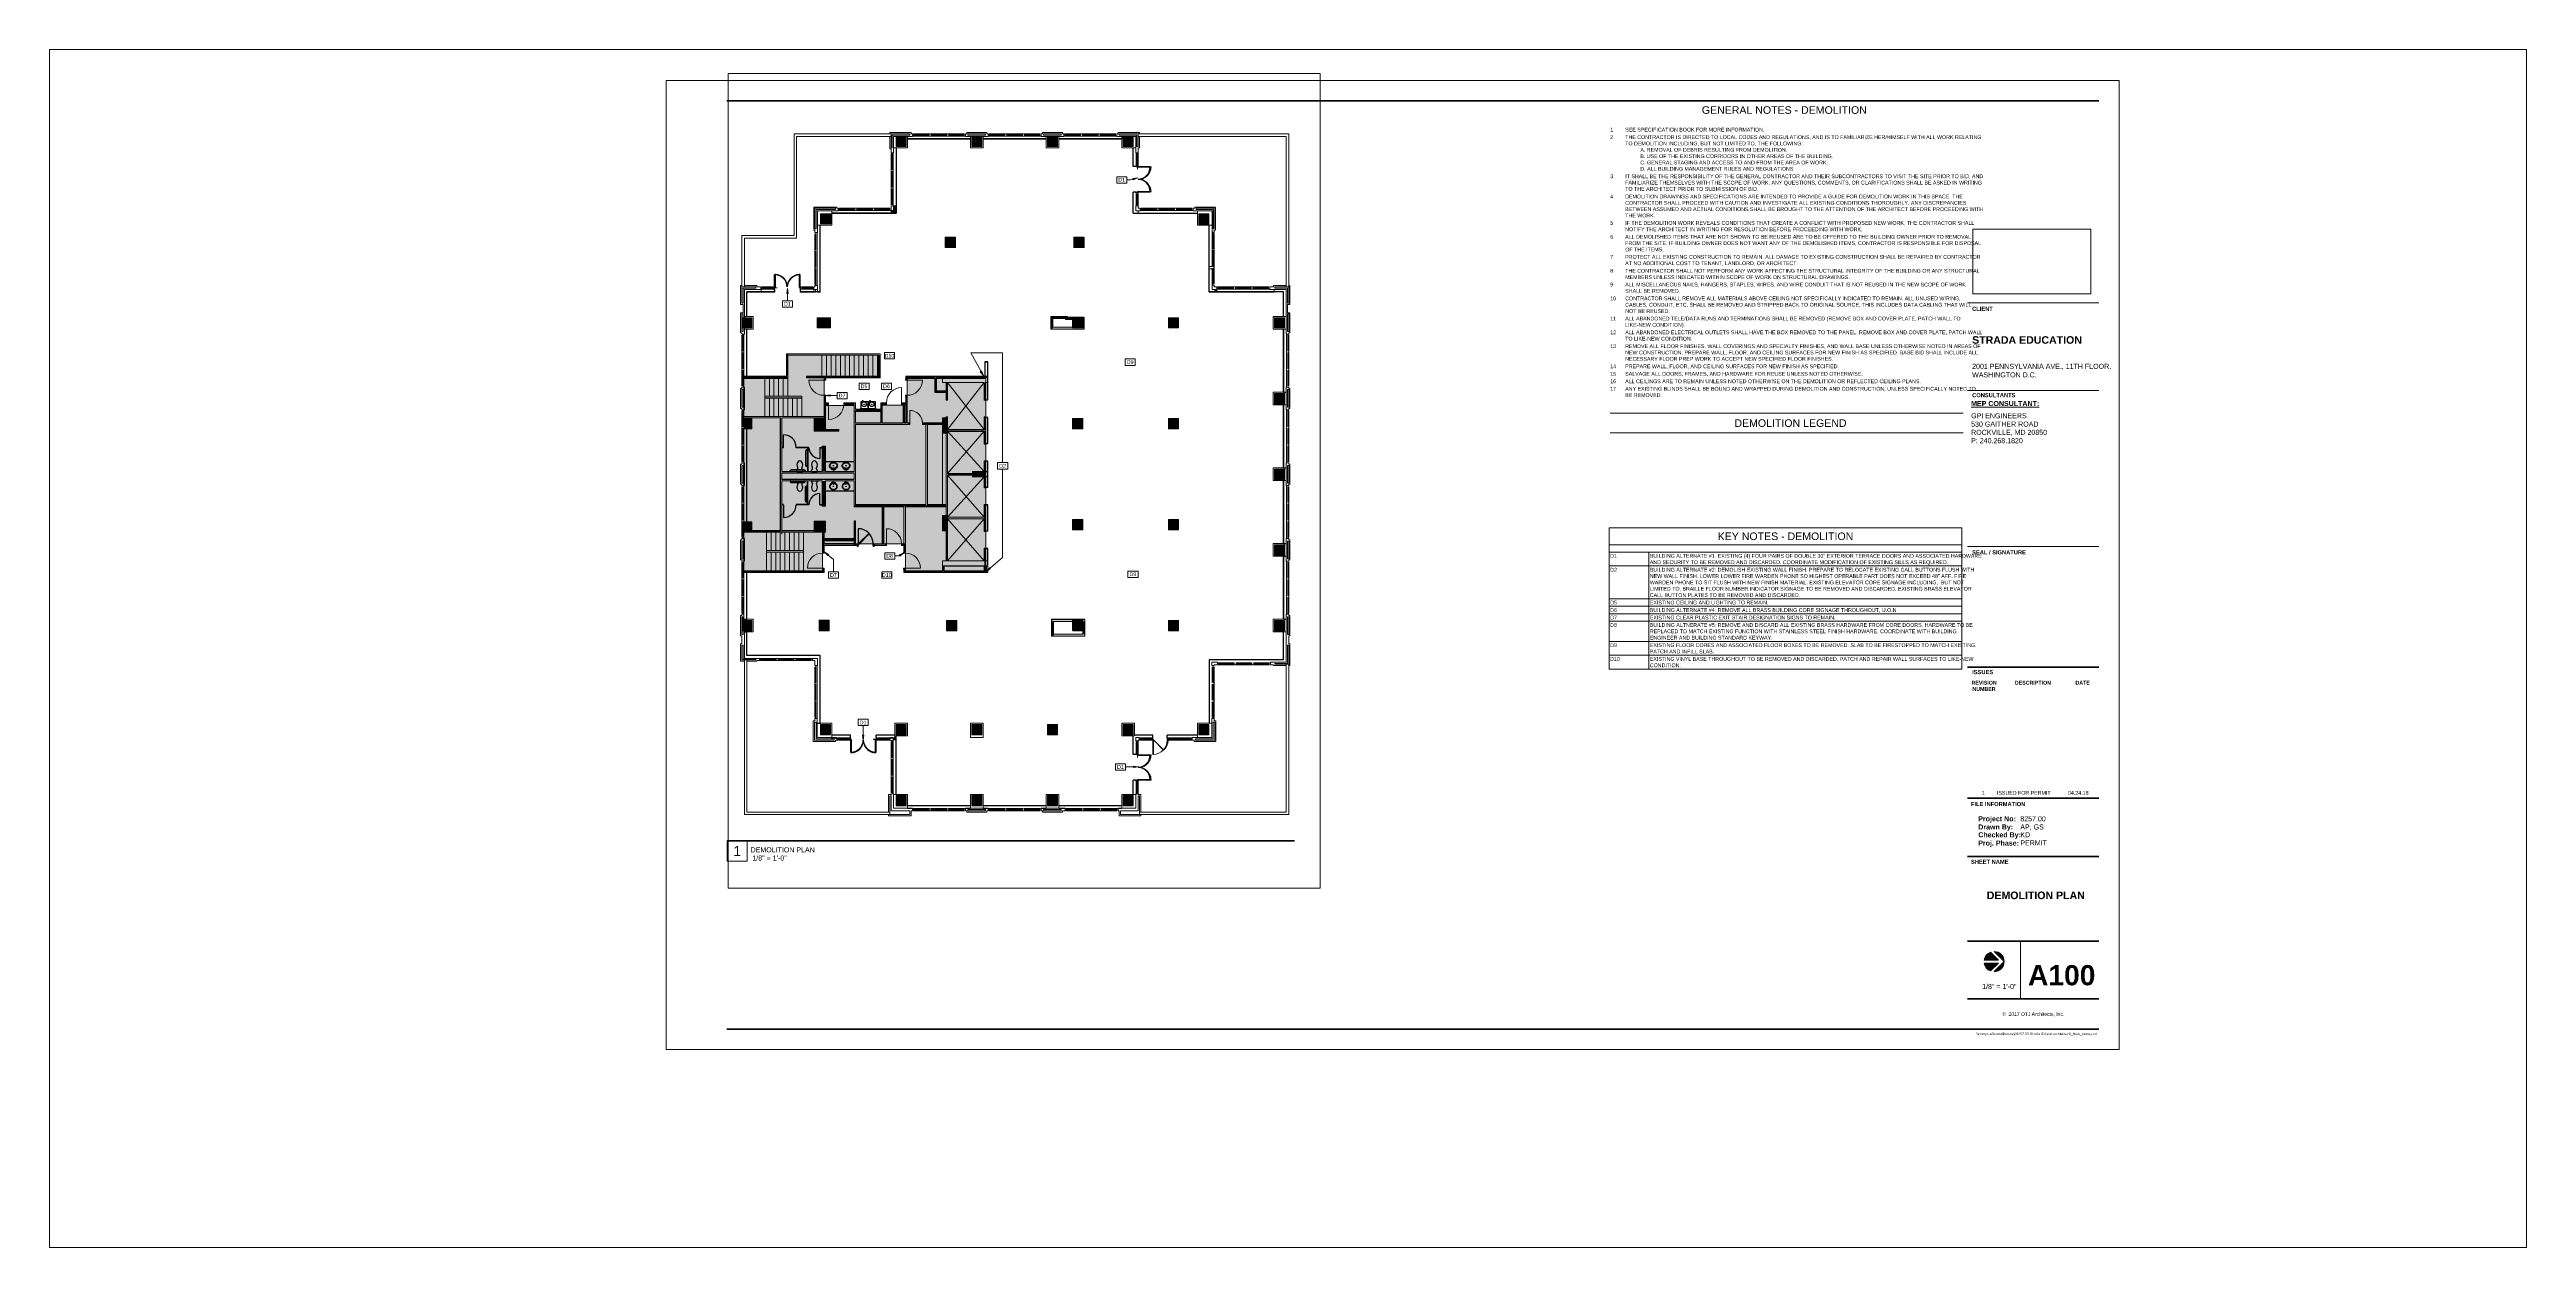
# Paper-space layout 'Layout1' of a CAD drawing. Header units: inches. Extents: x -15.2 to 46.2, y -4.9 to 24.8.
# The model-space entities are those that its viewports show. They can reach past a viewport. Long polylines and large blocks are cut down to what shows.
import ezdxf

# ---------------------------------------------------------------- set-up
doc = ezdxf.new("R2010")
doc.units = ezdxf.units.IN
doc.header["$MEASUREMENT"] = 0
for name, pattern in [('L1$0$2DASHES', [163.199999, 71.999999, -24, 9.6, -24, 9.6, -24]), ('L1$0$PHANTOM4', [0.625, 0.3125, -0.0625, 0.0625, -0.0625, 0.0625, -0.0625]), ('X2$0$Demolished', [0.1875, 0.125, -0.0625])]:
    doc.linetypes.add(name, pattern=pattern)
for name, color, linetype, lineweight in [('A-ANNO-NOTE', 131, 'Continuous', 9), ('A-DETL-THIN', 151, 'Continuous', 9), ('G-ANNO-SCHD', 231, 'Continuous', 9), ('G-ANNO-TEXT', 231, 'Continuous', 9), ('G-ANNO-TTLB', 6, 'Continuous', 9), ('G-ANNO-TTLB-THIN', 151, 'Continuous', 9), ('G-ANNO-TTLB-WIDE', 214, 'Continuous', 50), ('L1$0$ArchiCAD Doors_Pen_No__100', 7, 'Continuous', 20), ('L1$0$ArchiCAD Doors_Pen_No__3', 7, 'Continuous', 20), ('L1$0$ArchiCAD Doors_Pen_No__4', 7, 'Continuous', 9), ('L1$0$ArchiCAD Windows_Pen_No__4', 4, 'Continuous', 9), ('L1$0$BB Columns_Pen_No__3', 7, 'Continuous', 20), ('L1$0$BB Columns_Pen_No__7', 7, 'Continuous', 20), ('L1$0$BB Columns_Pen_No__95', 8, 'Continuous', 20), ('L1$0$BB Core_Pen_No__100', 7, 'Continuous', 20), ('L1$0$BB Shell_Pen_No__100', 7, 'Continuous', 20), ('L1$0$BB Shell_Pen_No__95', 8, 'Continuous', 20), ('X2$0$18_0109_REV_dwg _7_', 8, 'Continuous', 9), ('X2$0$A-ANNO-KEYN', 231, 'Continuous', 9), ('X2$0$A-DETL', 90, 'Continuous', 9), ('X2$0$A-DETL-GENF', 92, 'Continuous', 9), ('X2$0$A-DOOR', 31, 'X2$0$Demolished', 9), ('X2$0$A-DOOR-FRAM', 31, 'Continuous', 20), ('X2$0$A-WALL', 113, 'X2$0$Demolished', 9), ('X2$0$A-WALL-PATT', 111, 'Continuous', 13), ('X2$0$I-WALL', 2, 'Continuous', 13), ('X2$0$S-COLS', 52, 'Continuous', 13)]:
    doc.layers.add(name, color=color, linetype=linetype, lineweight=lineweight)
doc.layers.add('G-ANNO-NPLT', color=191, linetype='Continuous', plot=False)
for name, color, linetype in [('L1$0$A-Anno-Revs-FinF', 181, 'Continuous'), ('L1$0$A-Cols-Bldg', 235, 'Continuous'), ('L1$0$DEMO', 7, 'L1$0$PHANTOM4'), ('L1$0$GLZ_GLAZING', 7, 'Continuous')]:
    doc.layers.add(name, color=color, linetype=linetype)
doc.styles.add('Arial', font='arial.ttf', dxfattribs={"height": 0.125})
doc.styles.add('Arial_1', font='arial.ttf', dxfattribs={"height": 0.09375})
doc.styles.add('Arial_B', font='arialbd.ttf', dxfattribs={"height": 0.09375})
doc.styles.add('Swis721 Lt BT', font='swissl.ttf', dxfattribs={"height": 0.25})
doc.styles.add('Swis721 Lt BT_1', font='swissl.ttf', dxfattribs={"height": 0.1875})
doc.styles.add('Swis721 Lt BT_2', font='swissl.ttf', dxfattribs={"height": 0.09375})
doc.styles.add('Swis721 Lt BT_3', font='swissl.ttf', dxfattribs={"height": 0.088084})
doc.styles.add('Swis721 Lt BT_4', font='swissl.ttf', dxfattribs={"height": 0.125})
doc.styles.add('Swis721 Lt BT_5', font='swissl.ttf', dxfattribs={"height": 0.0625})
doc.styles.add('Swis721 Lt BT_B', font='', dxfattribs={"height": 0.101562})
doc.styles.add('Swis721 Lt BT_B_1', font='', dxfattribs={"height": 0.125})
doc.styles.add('Swis721 Lt BT_B_2', font='', dxfattribs={"height": 0.5})
doc.styles.add('Swis721 Lt BT_B_3', font='', dxfattribs={"height": 0.1875})
doc.styles.add('X2$0$Arial', font='arial.ttf', dxfattribs={"height": 9})
doc.styles.get('Swis721 Lt BT_B').set_extended_font_data('Swis721 Lt BT', bold=True)
doc.styles.get('Swis721 Lt BT_B_1').set_extended_font_data('Swis721 Lt BT', bold=True)
doc.styles.get('Swis721 Lt BT_B_2').set_extended_font_data('Swis721 Lt BT', bold=True)
doc.styles.get('Swis721 Lt BT_B_3').set_extended_font_data('Swis721 Lt BT', bold=True)
picture_1 = doc.add_image_def('image1.jpg', size_in_pixel=(2551, 1396))

# ---------------------------------------------------------------- blocks, each defined once
blk = doc.blocks.new('Viewport - View Title-792418-DEMOLITION PLAN')
at = {"layer": 'G-ANNO-TTLB'}
for p, q in [((-0.5, 0), (-0.5, -0.5)), ((0, -0.5), (-0.5, -0.5)), ((0, 0), (0, -0.5))]:
    blk.add_line(p, q, dxfattribs=at)
at = {"layer": 'G-ANNO-TTLB', "lineweight": 90}
blk.add_line((-0.5, 0), (0, 0), dxfattribs=at)
blk = doc.blocks.new('Titleblock - 24 x 36 - DC _ VA-4803950-DEMOLITION PLAN')
at = {"layer": 'G-ANNO-TTLB'}
h = blk.add_hatch(color=256, dxfattribs=at)
edge = h.paths.add_edge_path(flags=0)
edge.add_line((32.831, 2.42), (33.027, 2.224))
edge.add_line((33.027, 2.224), (32.672, 2.224))
edge.add_arc((32.918, 2.187), 0.249, 110.60725, 171.54348, ccw=False)
h = blk.add_hatch(color=256, dxfattribs=at)
edge = h.paths.add_edge_path(flags=0)
edge.add_line((33.027, 2.151), (32.831, 1.955))
edge.add_arc((32.918, 2.187), 0.249, 188.45652, 249.39275, ccw=False)
edge.add_line((32.672, 2.151), (33.027, 2.151))
h = blk.add_hatch(color=256, dxfattribs=at)
edge = h.paths.add_edge_path(flags=0)
edge.add_line((33.167, 2.187), (32.918, 2.436))
edge.add_arc((32.918, 2.187), 0.249, 0, 90, ccw=False)
h = blk.add_hatch(color=256, dxfattribs=at)
edge = h.paths.add_edge_path(flags=0)
edge.add_line((32.918, 1.939), (33.167, 2.187))
edge.add_arc((32.918, 2.187), 0.249, -90, 0, ccw=False)
at = {"layer": 'A-ANNO-NOTE'}
for p, q in [((32.672, 2.224), (33.027, 2.224)), ((33.027, 2.224), (32.672, 2.224)), ((32.672, 2.224), (33.027, 2.224)), ((32.672, 2.151), (33.027, 2.151)), ((33.027, 2.151), (32.672, 2.151)), ((33.027, 2.151), (32.672, 2.151)), ((32.831, 2.42), (33.027, 2.224)), ((33.027, 2.224), (32.831, 2.42)), ((33.027, 2.224), (32.831, 2.42)), ((32.831, 1.955), (33.027, 2.151)), ((33.027, 2.151), (32.831, 1.955)), ((32.831, 1.955), (33.027, 2.151)), ((32.918, 2.436), (33.167, 2.187)), ((33.167, 2.187), (32.918, 2.436)), ((32.918, 2.436), (33.167, 2.187)), ((33.167, 2.187), (32.918, 1.939)), ((32.918, 1.939), (33.167, 2.187)), ((33.167, 2.187), (32.918, 1.939))]:
    blk.add_line(p, q, dxfattribs=at)
for start, end in [(110.60725, 171.54348), (110.60725, 171.54348), (110.60725, 171.54348), (188.45652, 249.39275), (188.45652, 249.39275), (188.45652, 249.39275), (0, 90), (360, 90), (0, 90), (270, 0), (270, 360), (270, 0)]:
    blk.add_arc((32.918, 2.187), 0.249, start, end, dxfattribs=at)
at = {"layer": 'G-ANNO-TTLB'}
for p, q in [((0.012, 24.012), (0.012, 0.012)), ((36.013, 24.012), (0.012, 24.012)), ((36.013, 0.012), (36.013, 24.012)), ((32.262, 18.502), (35.512, 18.502)), ((32.262, 18.502), (35.512, 18.502)), ((0.012, 0.012), (36.013, 0.012))]:
    blk.add_line(p, q, dxfattribs=at)
at = {"layer": 'G-ANNO-TTLB-THIN'}
for p, q in [((32.262, 16.331), (35.512, 16.331)), ((32.262, 12.47), (35.512, 12.47)), ((33.575, 2.69), (33.575, 1.262))]:
    blk.add_line(p, q, dxfattribs=at)
at = {"layer": 'G-ANNO-TTLB-WIDE'}
for p, q in [((35.512, 23.502), (1.512, 23.502)), ((32.262, 9.481), (35.512, 9.481)), ((35.512, 6.238), (32.262, 6.238)), ((35.512, 4.791), (32.262, 4.791)), ((32.262, 2.69), (35.512, 2.69)), ((32.262, 1.262), (35.512, 1.262)), ((1.512, 0.512), (32.262, 0.512)), ((32.262, 0.512), (35.512, 0.512))]:
    blk.add_line(p, q, dxfattribs=at)
at = {"layer": 'G-ANNO-TTLB', "attachment_point": 1}
for s, insert, char_height, width, style in [('CLIENT', (32.373, 18.405), 0.1016, 0.57128, 'Swis721 Lt BT_B'), ('\\LMEP CONSULTANT:', (32.348, 16.07), 0.125, 1.94425, 'Swis721 Lt BT_B_1'), ('CONSULTANTS', (32.374, 16.266), 0.10156, 1.19938, 'Swis721 Lt BT_B'), ('SEAL / SIGNATURE', (32.373, 12.373), 0.10156, 1.48344, 'Swis721 Lt BT_B'), ('ISSUES', (32.373, 9.407), 0.1016, 0.58075, 'Swis721 Lt BT_B'), ('REVISION', (32.357, 9.14), 0.0937, 0.76381, 'Arial_B'), ('NUMBER', (32.38, 8.984), 0.0937, 0.71016, 'Arial_B'), ('DESCRIPTION', (33.432, 9.14), 0.09375, 1.09838, 'Arial_B'), ('DATE', (34.934, 9.14), 0.0937, 0.43556, 'Arial_B'), ('FILE INFORMATION', (32.344, 6.138), 0.10156, 1.51816, 'Swis721 Lt BT_B'), ('Project No:', (32.525, 5.786), 0.125, 1.05103, 'Swis721 Lt BT_B_1'), ('Drawn By:', (32.525, 5.583), 0.125, 0.96581, 'Swis721 Lt BT_B_1'), ('Checked By:', (32.525, 5.389), 0.125, 1.20253, 'Swis721 Lt BT_B_1'), ('Proj. Phase:', (32.525, 5.185), 0.125, 1.13625, 'Swis721 Lt BT_B_1'), ('SHEET NAME', (32.344, 4.708), 0.1016, 1.04156, 'Swis721 Lt BT_B'), ('©  2017 OTJ Architects, Inc.', (33.116, 0.93), 0.08808, 1.85587, 'Swis721 Lt BT_3')]:
    blk.add_mtext(s, dxfattribs=dict(at, insert=insert, char_height=char_height, width=width, style=style))
at = {"layer": 'G-ANNO-TTLB'}
image = blk.add_image(picture_1, insert=(32.391, 18.726), size_in_units=(2.926, 1.601), dxfattribs=at)
image.dxf.flags = 7
blk = doc.blocks.new('L1$0$window-fixed')
at = {"layer": 'L1$0$ArchiCAD Windows_Pen_No__4', "linetype": 'L1$0$2DASHES'}
for p, q in [((-6723.596, 3788.311), (-6761.096, 3788.311)), ((-6681.596, 3788.311), (-6719.596, 3788.311)), ((-6640.096, 3788.311), (-6677.596, 3788.311)), ((-6723.596, 3783.311), (-6761.104, 3783.311)), ((-6681.596, 3783.311), (-6719.596, 3783.311)), ((-6640.088, 3783.311), (-6677.596, 3783.311))]:
    blk.add_line(p, q, dxfattribs=at)
at = {"layer": 'L1$0$ArchiCAD Windows_Pen_No__4', "linetype": 'Continuous'}
for p, q in [((-6723.17, 3788.311), (-6721.596, 3788.311)), ((-6721.596, 3788.311), (-6720.021, 3788.311)), ((-6681.17, 3788.311), (-6679.596, 3788.311)), ((-6679.596, 3788.311), (-6678.021, 3788.311))]:
    blk.add_line(p, q, dxfattribs=at)
at = {"layer": 'L1$0$GLZ_GLAZING', "color": 30, "linetype": 'Continuous'}
for p, q in [((-6723.096, 3786.811), (-6761.604, 3786.811)), ((-6681.096, 3786.811), (-6720.096, 3786.811)), ((-6639.588, 3786.811), (-6678.096, 3786.811)), ((-6761.604, 3786.316), (-6723.104, 3786.311)), ((-6720.096, 3786.316), (-6681.096, 3786.311)), ((-6678.096, 3786.316), (-6639.596, 3786.311))]:
    blk.add_line(p, q, dxfattribs=at)
at = {"layer": 'L1$0$GLZ_GLAZING', "color": 30, "linetype": 'Continuous', "const_width": 0.00174}
for points in [[(-6763.596, 3783.311), (-6761.104, 3783.311), (-6761.104, 3786.061), (-6761.604, 3786.061), (-6761.604, 3787.061), (-6761.104, 3787.061), (-6761.096, 3788.311), (-6763.596, 3788.311), (-6763.596, 3787.061), (-6763.596, 3787.061), (-6763.596, 3786.061), (-6763.596, 3786.061)], [(-6719.596, 3783.311), (-6723.596, 3783.311), (-6723.596, 3786.061), (-6723.096, 3786.061), (-6723.096, 3787.061), (-6723.596, 3787.061), (-6723.596, 3788.311), (-6719.596, 3788.311), (-6719.596, 3787.061), (-6720.096, 3787.061), (-6720.096, 3786.061), (-6719.596, 3786.061)], [(-6677.596, 3783.311), (-6681.596, 3783.311), (-6681.596, 3786.061), (-6681.096, 3786.061), (-6681.096, 3787.061), (-6681.596, 3787.061), (-6681.596, 3788.311), (-6677.596, 3788.311), (-6677.596, 3787.061), (-6678.096, 3787.061), (-6678.096, 3786.061), (-6677.596, 3786.061)], [(-6723.096, 3786.061), (-6723.096, 3787.061), (-6761.604, 3787.057), (-6761.604, 3786.065), (-6723.096, 3786.061)], [(-6681.096, 3786.061), (-6681.096, 3787.061), (-6720.096, 3787.057), (-6720.096, 3786.065), (-6681.588, 3786.061)], [(-6639.588, 3786.061), (-6639.588, 3787.061), (-6678.096, 3787.057), (-6678.096, 3786.065), (-6639.588, 3786.061)]]:
    blk.add_lwpolyline(points, close=True, dxfattribs=at)
blk.add_lwpolyline([(-6637.596, 3783.311), (-6637.596, 3788.311), (-6640.096, 3788.311), (-6640.088, 3787.061), (-6639.588, 3787.061), (-6639.588, 3786.061), (-6640.088, 3786.061), (-6640.088, 3783.311), (-6637.596, 3783.311)], dxfattribs=at)
blk = doc.blocks.new('L1')
at = {"layer": 'L1$0$BB Columns_Pen_No__95', "linetype": 'Continuous', "lineweight": 0, "true_color": 0x3f3f3f}
for points in [[(-7162.69, 3767.316), (-7162.69, 3743.316), (-7138.69, 3743.316), (-7138.69, 3767.316)], [(-6982.69, 3767.316), (-6982.69, 3743.316), (-6958.69, 3743.316), (-6958.69, 3767.316)], [(-6802.69, 3767.316), (-6802.69, 3743.316), (-6778.69, 3743.316), (-6778.69, 3767.316)], [(-6622.69, 3767.316), (-6622.69, 3743.316), (-6598.69, 3743.316), (-6598.69, 3767.316)], [(-7342.69, 3583.316), (-7342.69, 3559.316), (-7318.69, 3559.316), (-7318.69, 3583.316)], [(-6442.69, 3583.316), (-6442.69, 3559.316), (-6418.69, 3559.316), (-6418.69, 3583.316)], [(-7045.69, 3527.316), (-7045.69, 3503.316), (-7021.69, 3503.316), (-7021.69, 3527.316)], [(-6739.69, 3527.316), (-6739.69, 3503.316), (-6715.69, 3503.316), (-6715.69, 3527.316)], [(-7529.69, 3336.066), (-7529.69, 3312.066), (-7505.69, 3312.066), (-7505.69, 3336.066)], [(-7350.69, 3336.066), (-7350.69, 3312.066), (-7318.69, 3312.066), (-7318.69, 3336.066)], [(-6742.69, 3336.066), (-6742.69, 3312.066), (-6718.69, 3312.066), (-6718.69, 3336.066)], [(-6514.69, 3336.066), (-6514.69, 3312.066), (-6490.69, 3312.066), (-6490.69, 3336.066)], [(-6238.69, 3336.066), (-6262.69, 3336.066), (-6262.69, 3312.066), (-6238.69, 3312.066)], [(-6238.69, 3156.066), (-6262.69, 3156.066), (-6262.69, 3132.066), (-6238.69, 3132.066)], [(-7523.69, 3096.066), (-7523.69, 3072.066), (-7505.69, 3072.066), (-7505.69, 3096.066)], [(-7356.19, 3096.066), (-7356.19, 3072.066), (-7332.19, 3072.066), (-7332.19, 3096.066)], [(-6742.69, 3096.066), (-6742.69, 3072.066), (-6718.69, 3072.066), (-6718.69, 3096.066)], [(-6514.69, 3096.066), (-6514.69, 3072.066), (-6490.69, 3072.066), (-6490.69, 3096.066)], [(-6238.69, 2976.066), (-6262.69, 2976.066), (-6262.69, 2952.066), (-6238.69, 2952.066)], [(-6742.69, 2856.066), (-6742.69, 2832.066), (-6718.69, 2832.066), (-6718.69, 2856.066)], [(-6514.69, 2856.066), (-6514.69, 2832.066), (-6490.69, 2832.066), (-6490.69, 2856.066)], [(-7523.69, 2850.566), (-7523.69, 2826.566), (-7505.69, 2826.566), (-7505.69, 2850.566)], [(-7356.19, 2850.566), (-7356.19, 2826.566), (-7332.19, 2826.566), (-7332.19, 2850.566)], [(-6238.69, 2796.066), (-6262.69, 2796.066), (-6262.69, 2772.066), (-6238.69, 2772.066)], [(-7345.69, 2616.962), (-7345.69, 2592.962), (-7321.69, 2592.962), (-7321.69, 2616.962)], [(-7529.69, 2616.066), (-7529.69, 2592.066), (-7505.69, 2592.066), (-7505.69, 2616.066)], [(-7042.69, 2616.066), (-7042.69, 2592.066), (-7018.69, 2592.066), (-7018.69, 2616.066)], [(-6742.69, 2616.066), (-6742.69, 2592.066), (-6718.69, 2592.066), (-6718.69, 2616.066)], [(-6514.69, 2616.066), (-6514.69, 2592.066), (-6490.69, 2592.066), (-6490.69, 2616.066)], [(-6238.69, 2616.066), (-6262.69, 2616.066), (-6262.69, 2592.066), (-6238.69, 2592.066)], [(-7342.69, 2368.816), (-7342.69, 2344.816), (-7318.69, 2344.816), (-7318.69, 2368.816)], [(-7162.69, 2368.816), (-7162.69, 2344.816), (-7138.69, 2344.816), (-7138.69, 2368.816)], [(-6982.69, 2368.816), (-6982.69, 2344.816), (-6958.69, 2344.816), (-6958.69, 2368.816)], [(-6802.69, 2368.816), (-6802.69, 2344.816), (-6778.69, 2344.816), (-6778.69, 2368.816)], [(-6622.69, 2368.816), (-6622.69, 2344.816), (-6598.69, 2344.816), (-6598.69, 2368.816)], [(-6442.69, 2368.816), (-6442.69, 2344.816), (-6418.69, 2344.816), (-6418.69, 2368.816)], [(-7162.69, 2175.816), (-7138.69, 2175.816), (-7138.69, 2199.816), (-7162.69, 2199.816)], [(-6982.69, 2175.816), (-6958.69, 2175.816), (-6958.69, 2199.816), (-6982.69, 2199.816)], [(-6802.69, 2175.816), (-6778.69, 2175.816), (-6778.69, 2199.816), (-6802.69, 2199.816)], [(-6622.69, 2175.816), (-6598.69, 2175.816), (-6598.69, 2199.816), (-6622.69, 2199.816)]]:
    blk.add_hatch(color=250, dxfattribs=at).paths.add_polyline_path(points)
at = {"layer": 'L1$0$A-Anno-Revs-FinF'}
for p, q in [((-6625.69, 3767.316), (-6625.69, 3761.316)), ((-6985.69, 3761.316), (-7135.69, 3761.316)), ((-6805.69, 3761.316), (-6955.69, 3761.316)), ((-6625.69, 3761.316), (-6775.69, 3761.316)), ((-7162.69, 3740.316), (-7162.69, 3590.316)), ((-6598.69, 3695.816), (-6598.69, 3740.316)), ((-6592.69, 3695.816), (-6598.69, 3695.816)), ((-6598.69, 3584.316), (-6598.69, 3634.816)), ((-6592.69, 3634.816), (-6598.69, 3634.816)), ((-7162.69, 3590.316), (-7162.69, 3584.316)), ((-7162.69, 3584.316), (-7315.69, 3584.316)), ((-6598.69, 3584.316), (-6445.69, 3584.316)), ((-7343.69, 3397.316), (-7343.69, 3556.316)), ((-6417.69, 3397.316), (-6417.69, 3556.316)), ((-7452.19, 3403.316), (-7452.19, 3397.316)), ((-7391.19, 3403.316), (-7391.19, 3397.316)), ((-7517.69, 3339.066), (-7517.69, 3397.316)), ((-7452.19, 3397.316), (-7517.69, 3397.316)), ((-7343.69, 3397.316), (-7391.19, 3397.316)), ((-6411.69, 3397.316), (-6417.69, 3397.316)), ((-6240.69, 3397.316), (-6411.69, 3397.316)), ((-6240.69, 3339.066), (-6240.69, 3397.316)), ((-7517.693, 3197.066), (-7517.592, 3309.066)), ((-6240.69, 3159.066), (-6240.69, 3309.066)), ((-6240.69, 2979.066), (-6240.69, 3129.066)), ((-7517.693, 2850.566), (-7517.592, 3072.066)), ((-6240.69, 2799.066), (-6240.69, 2949.066)), ((-6240.69, 2619.066), (-6240.69, 2769.066)), ((-7517.693, 2619.066), (-7517.592, 2730.962)), ((-7517.75, 2533.029), (-7517.69, 2589.066)), ((-6240.69, 2522.821), (-6240.69, 2589.066)), ((-7343.685, 2533.029), (-7517.761, 2533.029)), ((-7343.685, 2371.816), (-7343.685, 2533.029)), ((-6240.69, 2522.821), (-6417.69, 2522.821)), ((-6417.69, 2522.821), (-6417.69, 2371.816)), ((-7271.19, 2343.821), (-7315.69, 2343.821)), ((-7271.19, 2337.816), (-7271.19, 2343.821)), ((-7165.69, 2343.821), (-7210.19, 2343.821)), ((-7210.19, 2337.816), (-7210.19, 2343.821)), ((-6552.19, 2343.821), (-6595.69, 2343.821)), ((-6552.19, 2337.816), (-6552.19, 2343.821)), ((-6445.69, 2343.821), (-6517.662, 2343.821)), ((-6517.662, 2337.816), (-6517.662, 2343.821)), ((-7162.685, 2202.816), (-7162.685, 2341.816)), ((-6598.69, 2297.566), (-6598.69, 2341.816)), ((-6592.69, 2297.566), (-6598.69, 2297.566)), ((-6598.69, 2202.816), (-6598.69, 2236.566)), ((-6592.69, 2236.566), (-6598.69, 2236.566)), ((-6985.69, 2175.821), (-7135.69, 2175.821)), ((-6805.69, 2175.821), (-6955.69, 2175.821)), ((-6625.69, 2175.821), (-6775.69, 2175.821))]:
    blk.add_line(p, q, dxfattribs=at)
at = {"layer": 'L1$0$A-Cols-Bldg', "color": 251, "ltscale": 5}
for p, q in [((-7241.364, 3138.433), (-7243.788, 3138.433)), ((-7243.788, 3138.433), (-7243.788, 3137.13)), ((-7241.364, 3137.13), (-7241.364, 3138.433)), ((-7223.402, 3138.433), (-7225.826, 3138.433)), ((-7225.826, 3138.433), (-7225.826, 3137.13)), ((-7223.402, 3137.13), (-7223.402, 3138.433)), ((-7246.171, 3119.566), (-7246.171, 3137.13)), ((-7246.171, 3137.13), (-7230.171, 3137.13)), ((-7243.788, 3137.13), (-7241.364, 3137.13)), ((-7230.171, 3137.13), (-7230.171, 3119.566)), ((-7228.209, 3119.566), (-7228.209, 3137.13)), ((-7228.209, 3137.13), (-7212.209, 3137.13)), ((-7225.826, 3137.13), (-7223.402, 3137.13)), ((-7212.209, 3137.13), (-7212.209, 3119.566)), ((-7233.084, 3127.979), (-7232.79, 3128.935)), ((-7233.084, 3127.979), (-7232.79, 3128.935)), ((-7231.283, 3128.733), (-7232.79, 3128.935)), ((-7231.283, 3128.733), (-7232.79, 3128.935)), ((-7231.165, 3128.435), (-7231.283, 3128.733)), ((-7231.165, 3128.435), (-7231.283, 3128.733)), ((-7215.122, 3127.979), (-7214.828, 3128.935)), ((-7215.122, 3127.979), (-7214.828, 3128.935)), ((-7213.321, 3128.733), (-7214.828, 3128.935)), ((-7213.321, 3128.733), (-7214.828, 3128.935)), ((-7213.203, 3128.435), (-7213.321, 3128.733)), ((-7213.203, 3128.435), (-7213.321, 3128.733)), ((-7231.459, 3127.48), (-7231.165, 3128.435)), ((-7231.459, 3127.48), (-7231.165, 3128.435)), ((-7213.497, 3127.48), (-7213.203, 3128.435)), ((-7213.497, 3127.48), (-7213.203, 3128.435)), ((-7231.723, 3127.299), (-7233.084, 3127.979)), ((-7231.723, 3127.299), (-7233.084, 3127.979)), ((-7231.459, 3127.48), (-7231.723, 3127.299)), ((-7231.459, 3127.48), (-7231.723, 3127.299)), ((-7213.762, 3127.299), (-7215.122, 3127.979)), ((-7213.762, 3127.299), (-7215.122, 3127.979)), ((-7213.497, 3127.48), (-7213.762, 3127.299)), ((-7213.497, 3127.48), (-7213.762, 3127.299)), ((-7209.94, 3119.566), (-7248.44, 3119.566)), ((-7248.44, 3119.566), (-7248.44, 3118.816)), ((-7209.94, 3119.566), (-7248.44, 3119.566)), ((-7248.44, 3119.566), (-7248.44, 3118.816)), ((-7230.171, 3119.566), (-7247.171, 3119.566)), ((-7212.209, 3119.566), (-7229.209, 3119.566)), ((-7209.94, 3118.816), (-7209.94, 3119.566)), ((-7209.94, 3118.816), (-7209.94, 3119.566)), ((-7430.315, 3027.816), (-7430.315, 3057.816)), ((-7430.315, 3027.816), (-7434.69, 3027.816)), ((-7430.315, 3027.816), (-7434.69, 3027.816)), ((-7370.315, 3027.816), (-7400.315, 3027.816)), ((-7400.315, 3027.066), (-7400.315, 3027.816)), ((-7370.315, 3027.816), (-7400.315, 3027.816)), ((-7400.315, 3027.066), (-7400.315, 3027.816)), ((-7370.315, 3027.066), (-7370.315, 3027.816)), ((-7370.315, 3027.066), (-7370.315, 3027.816)), ((-7344.315, 3027.816), (-7338.69, 3027.816)), ((-7344.315, 3027.816), (-7344.315, 3001.066)), ((-7344.315, 3027.816), (-7338.69, 3027.816)), ((-7344.315, 3027.816), (-7344.315, 3001.066)), ((-7338.69, 3027.066), (-7338.69, 3027.816)), ((-7338.69, 3027.066), (-7338.69, 3027.816)), ((-7430.315, 3027.066), (-7434.69, 3027.066)), ((-7430.315, 3027.066), (-7434.69, 3027.066)), ((-7373.69, 3027.066), (-7400.315, 3027.066)), ((-7373.69, 3027.066), (-7400.315, 3027.066)), ((-7373.69, 3027.066), (-7373.69, 2970.566)), ((-7373.69, 3027.066), (-7373.69, 2970.566)), ((-7372.94, 3027.066), (-7372.94, 2970.566)), ((-7372.94, 3027.066), (-7370.315, 3027.066)), ((-7372.94, 3027.066), (-7372.94, 2970.566)), ((-7372.94, 3027.066), (-7370.315, 3027.066)), ((-7344.315, 3027.066), (-7338.69, 3027.066)), ((-7330.69, 2994.566), (-7262.69, 2994.566)), ((-7330.69, 2994.566), (-7262.69, 2994.566)), ((-7397.076, 2980.607), (-7396.575, 2979.706)), ((-7397.076, 2980.607), (-7396.575, 2979.706)), ((-7386.285, 2980.607), (-7386.786, 2979.706)), ((-7386.285, 2980.607), (-7386.786, 2979.706)), ((-7362.366, 2980.607), (-7361.865, 2979.706)), ((-7362.366, 2980.607), (-7361.865, 2979.706)), ((-7351.576, 2980.607), (-7352.077, 2979.706)), ((-7351.576, 2980.607), (-7352.077, 2979.706)), ((-7312.812, 2975.643), (-7312.258, 2979.066)), ((-7312.258, 2979.066), (-7311.122, 2979.066)), ((-7310.568, 2975.643), (-7311.122, 2979.066)), ((-7282.812, 2975.643), (-7282.258, 2979.066)), ((-7282.258, 2979.066), (-7281.122, 2979.066)), ((-7280.568, 2975.643), (-7281.122, 2979.066)), ((-7396.197, 2977.291), (-7396.197, 2978.249)), ((-7396.197, 2977.291), (-7396.197, 2978.249)), ((-7387.164, 2977.291), (-7387.164, 2978.249)), ((-7387.164, 2977.291), (-7387.164, 2978.249)), ((-7361.488, 2977.291), (-7361.488, 2978.249)), ((-7361.488, 2977.291), (-7361.488, 2978.249)), ((-7352.454, 2977.291), (-7352.454, 2978.249)), ((-7352.454, 2977.291), (-7352.454, 2978.249)), ((-7313.856, 2975.371), (-7312.812, 2975.643)), ((-7313.856, 2974.281), (-7313.856, 2975.371)), ((-7309.524, 2975.371), (-7310.568, 2975.643)), ((-7309.524, 2974.281), (-7309.524, 2975.371)), ((-7283.856, 2975.371), (-7282.812, 2975.643)), ((-7283.856, 2974.281), (-7283.856, 2975.371)), ((-7279.524, 2975.371), (-7280.568, 2975.643)), ((-7279.524, 2974.281), (-7279.524, 2975.371)), ((-7398.386, 2973.859), (-7397.076, 2975.169)), ((-7398.386, 2973.859), (-7397.076, 2975.169)), ((-7384.975, 2973.859), (-7386.285, 2975.169)), ((-7384.975, 2973.859), (-7386.285, 2975.169)), ((-7363.676, 2973.859), (-7362.366, 2975.169)), ((-7363.676, 2973.859), (-7362.366, 2975.169)), ((-7350.266, 2973.859), (-7351.576, 2975.169)), ((-7350.266, 2973.859), (-7351.576, 2975.169)), ((-7311.69, 2973.912), (-7313.856, 2974.281)), ((-7311.69, 2973.912), (-7309.524, 2974.281)), ((-7281.69, 2973.912), (-7283.856, 2974.281)), ((-7281.69, 2973.912), (-7279.524, 2974.281)), ((-7398.679, 2971.566), (-7398.679, 2973.152)), ((-7398.679, 2971.566), (-7398.679, 2973.152)), ((-7384.682, 2971.566), (-7384.682, 2973.152)), ((-7384.682, 2971.566), (-7384.682, 2973.152)), ((-7363.969, 2971.566), (-7363.969, 2973.152)), ((-7363.969, 2971.566), (-7363.969, 2973.152)), ((-7349.973, 2971.566), (-7349.973, 2973.152)), ((-7349.973, 2971.566), (-7349.973, 2973.152)), ((-7397.697, 2970.566), (-7385.682, 2970.566)), ((-7397.697, 2970.566), (-7385.682, 2970.566)), ((-7362.988, 2970.566), (-7350.973, 2970.566)), ((-7362.988, 2970.566), (-7350.973, 2970.566)), ((-7397.697, 2948.566), (-7385.682, 2948.566)), ((-7397.697, 2948.566), (-7385.682, 2948.566)), ((-7373.69, 2892.066), (-7373.69, 2948.566)), ((-7373.69, 2892.066), (-7373.69, 2948.566)), ((-7372.94, 2892.066), (-7372.94, 2948.566)), ((-7372.94, 2892.066), (-7372.94, 2948.566)), ((-7362.988, 2948.566), (-7350.973, 2948.566)), ((-7362.988, 2948.566), (-7350.973, 2948.566)), ((-7398.679, 2947.566), (-7398.679, 2945.981)), ((-7398.679, 2947.566), (-7398.679, 2945.981)), ((-7384.682, 2947.566), (-7384.682, 2945.981)), ((-7384.682, 2947.566), (-7384.682, 2945.981)), ((-7363.969, 2947.566), (-7363.969, 2945.981)), ((-7363.969, 2947.566), (-7363.969, 2945.981)), ((-7349.973, 2947.566), (-7349.973, 2945.981)), ((-7349.973, 2947.566), (-7349.973, 2945.981)), ((-7398.386, 2945.273), (-7397.076, 2943.963)), ((-7398.386, 2945.273), (-7397.076, 2943.963)), ((-7384.975, 2945.273), (-7386.285, 2943.963)), ((-7384.975, 2945.273), (-7386.285, 2943.963)), ((-7363.676, 2945.273), (-7362.366, 2943.963)), ((-7363.676, 2945.273), (-7362.366, 2943.963)), ((-7350.266, 2945.273), (-7351.576, 2943.963)), ((-7350.266, 2945.273), (-7351.576, 2943.963)), ((-7311.69, 2945.221), (-7313.856, 2944.851)), ((-7311.69, 2945.221), (-7309.524, 2944.851)), ((-7281.69, 2945.221), (-7283.856, 2944.851)), ((-7281.69, 2945.221), (-7279.524, 2944.851)), ((-7313.856, 2944.851), (-7313.856, 2943.762)), ((-7309.524, 2944.851), (-7309.524, 2943.762)), ((-7283.856, 2944.851), (-7283.856, 2943.762)), ((-7279.524, 2944.851), (-7279.524, 2943.762)), ((-7313.856, 2943.762), (-7312.812, 2943.49)), ((-7312.812, 2943.49), (-7312.258, 2940.066)), ((-7310.568, 2943.49), (-7311.122, 2940.066)), ((-7309.524, 2943.762), (-7310.568, 2943.49)), ((-7283.856, 2943.762), (-7282.812, 2943.49)), ((-7282.812, 2943.49), (-7282.258, 2940.066)), ((-7280.568, 2943.49), (-7281.122, 2940.066)), ((-7279.524, 2943.762), (-7280.568, 2943.49)), ((-7396.197, 2941.842), (-7396.197, 2940.884)), ((-7396.197, 2941.842), (-7396.197, 2940.884)), ((-7387.164, 2941.842), (-7387.164, 2940.884)), ((-7387.164, 2941.842), (-7387.164, 2940.884)), ((-7361.488, 2941.842), (-7361.488, 2940.884)), ((-7361.488, 2941.842), (-7361.488, 2940.884)), ((-7352.454, 2941.842), (-7352.454, 2940.884)), ((-7352.454, 2941.842), (-7352.454, 2940.884)), ((-7312.258, 2940.066), (-7311.122, 2940.066)), ((-7282.258, 2940.066), (-7281.122, 2940.066)), ((-7397.076, 2938.525), (-7396.575, 2939.427)), ((-7397.076, 2938.525), (-7396.575, 2939.427)), ((-7386.285, 2938.525), (-7386.786, 2939.427)), ((-7386.285, 2938.525), (-7386.786, 2939.427)), ((-7362.366, 2938.525), (-7361.865, 2939.427)), ((-7362.366, 2938.525), (-7361.865, 2939.427)), ((-7351.576, 2938.525), (-7352.077, 2939.427)), ((-7351.576, 2938.525), (-7352.077, 2939.427)), ((-7330.69, 2924.566), (-7262.69, 2924.566)), ((-7330.69, 2924.566), (-7262.69, 2924.566)), ((-7344.315, 2891.316), (-7344.315, 2918.066)), ((-7344.315, 2891.316), (-7344.315, 2918.066)), ((-7430.315, 2892.066), (-7434.69, 2892.066)), ((-7430.315, 2892.066), (-7434.69, 2892.066)), ((-7373.69, 2892.066), (-7400.315, 2892.066)), ((-7400.315, 2892.066), (-7400.315, 2891.316)), ((-7373.69, 2892.066), (-7400.315, 2892.066)), ((-7400.315, 2892.066), (-7400.315, 2891.316)), ((-7372.94, 2892.066), (-7370.315, 2892.066)), ((-7372.94, 2892.066), (-7370.315, 2892.066)), ((-7370.315, 2892.066), (-7370.315, 2891.316)), ((-7370.315, 2892.066), (-7370.315, 2891.316)), ((-7344.315, 2892.066), (-7338.69, 2892.066)), ((-7430.315, 2891.316), (-7434.69, 2891.316)), ((-7430.315, 2891.316), (-7434.69, 2891.316)), ((-7430.315, 2891.316), (-7430.315, 2861.316)), ((-7370.315, 2891.316), (-7400.315, 2891.316)), ((-7370.315, 2891.316), (-7400.315, 2891.316)), ((-7344.315, 2891.316), (-7338.69, 2891.316)), ((-7344.315, 2891.316), (-7338.69, 2891.316))]:
    blk.add_line(p, q, dxfattribs=at)
for points in [[(-7375.017, 2982.566), (-7373.69, 2982.566), (-7373.69, 2983.566), (-7375.017, 2983.566, -0.414214), (-7377.017, 2985.566), (-7377.017, 3018.816, -0.414214), (-7375.017, 3020.816), (-7373.69, 3020.816), (-7373.69, 3021.816), (-7375.017, 3021.816, 0.414214), (-7378.017, 3018.816), (-7378.017, 2985.566, 0.414214)], [(-7375.017, 2982.566), (-7373.69, 2982.566), (-7373.69, 2983.566), (-7375.017, 2983.566, -0.414214), (-7377.017, 2985.566), (-7377.017, 3018.816, -0.414214), (-7375.017, 3020.816), (-7373.69, 3020.816), (-7373.69, 3021.816), (-7375.017, 3021.816, 0.414214), (-7378.017, 3018.816), (-7378.017, 2985.566, 0.414214)], [(-7379.858, 2971.894, 0.414214), (-7381.858, 2973.894), (-7411.858, 2973.894, 0.414214), (-7413.858, 2971.894), (-7413.858, 2970.566), (-7414.858, 2970.566), (-7414.858, 2971.894, -0.414214), (-7411.858, 2974.894), (-7381.858, 2974.894, -0.414214), (-7378.858, 2971.894), (-7378.858, 2970.566), (-7379.858, 2970.566)], [(-7379.858, 2971.894, 0.414214), (-7381.858, 2973.894), (-7411.858, 2973.894, 0.414214), (-7413.858, 2971.894), (-7413.858, 2970.566), (-7414.858, 2970.566), (-7414.858, 2971.894, -0.414214), (-7411.858, 2974.894), (-7381.858, 2974.894, -0.414214), (-7378.858, 2971.894), (-7378.858, 2970.566), (-7379.858, 2970.566)], [(-7379.858, 2947.239, -0.414214), (-7381.858, 2945.239), (-7411.858, 2945.239, -0.414214), (-7413.858, 2947.239), (-7413.858, 2948.566), (-7414.858, 2948.566), (-7414.858, 2947.239, 0.414214), (-7411.858, 2944.239), (-7381.858, 2944.239, 0.414214), (-7378.858, 2947.239), (-7378.858, 2948.566), (-7379.858, 2948.566)], [(-7379.858, 2947.239, -0.414214), (-7381.858, 2945.239), (-7411.858, 2945.239, -0.414214), (-7413.858, 2947.239), (-7413.858, 2948.566), (-7414.858, 2948.566), (-7414.858, 2947.239, 0.414214), (-7411.858, 2944.239), (-7381.858, 2944.239, 0.414214), (-7378.858, 2947.239), (-7378.858, 2948.566), (-7379.858, 2948.566)], [(-7375.017, 2936.566), (-7373.69, 2936.566), (-7373.69, 2935.566), (-7375.017, 2935.566, 0.414214), (-7377.017, 2933.566), (-7377.017, 2900.316, 0.414214), (-7375.017, 2898.316), (-7373.69, 2898.316), (-7373.69, 2897.316), (-7375.017, 2897.316, -0.414214), (-7378.017, 2900.316), (-7378.017, 2933.566, -0.414214)], [(-7375.017, 2936.566), (-7373.69, 2936.566), (-7373.69, 2935.566), (-7375.017, 2935.566, 0.414214), (-7377.017, 2933.566), (-7377.017, 2900.316, 0.414214), (-7375.017, 2898.316), (-7373.69, 2898.316), (-7373.69, 2897.316), (-7375.017, 2897.316, -0.414214), (-7378.017, 2900.316), (-7378.017, 2933.566, -0.414214)]]:
    blk.add_lwpolyline(points, format="xyb", close=True, dxfattribs=at)
for points in [[(-7320.925, 2984.039, -0.110461), (-7320.225, 2987.092, -0.10267), (-7318.188, 2989.77, -0.093283), (-7315.234, 2991.501, -0.087581), (-7311.643, 2992.115, -0.087581), (-7308.06, 2991.462, -0.093283), (-7305.125, 2989.699, -0.10267), (-7303.118, 2986.998, -0.110461), (-7302.451, 2983.938, -0.110461), (-7303.151, 2980.885, -0.10267), (-7305.188, 2978.207, -0.093283), (-7308.142, 2976.476, -0.060655), (-7310.612, 2975.916, -0.087581)], [(-7290.925, 2984.039, -0.110461), (-7290.225, 2987.092, -0.10267), (-7288.188, 2989.77, -0.093283), (-7285.234, 2991.501, -0.087581), (-7281.643, 2992.115, -0.087581), (-7278.06, 2991.462, -0.093283), (-7275.125, 2989.699, -0.10267), (-7273.118, 2986.998, -0.110461), (-7272.451, 2983.938, -0.110461), (-7273.151, 2980.885, -0.10267), (-7275.188, 2978.207, -0.093283), (-7278.142, 2976.476, -0.060655), (-7280.612, 2975.916, -0.087581)], [(-7319.972, 2984.44, -0.118217), (-7319.371, 2986.947, -0.104594), (-7317.547, 2989.208, -0.089748), (-7314.932, 2990.651, -0.081485), (-7311.69, 2991.183, -0.081485), (-7308.448, 2990.651, -0.089748), (-7305.833, 2989.208, -0.104594), (-7304.009, 2986.947, -0.118217), (-7303.407, 2984.44, -0.118217), (-7304.009, 2981.933, -0.104594), (-7305.833, 2979.673, -0.089748), (-7308.448, 2978.23, -0.062035), (-7310.906, 2977.728, -0.081485)], [(-7289.972, 2984.44, -0.118217), (-7289.371, 2986.947, -0.104594), (-7287.547, 2989.208, -0.089748), (-7284.932, 2990.651, -0.081485), (-7281.69, 2991.183, -0.081485), (-7278.448, 2990.651, -0.089748), (-7275.833, 2989.208, -0.104594), (-7274.009, 2986.947, -0.118217), (-7273.407, 2984.44, -0.118217), (-7274.009, 2981.933, -0.104594), (-7275.833, 2979.673, -0.089748), (-7278.448, 2978.23, -0.062035), (-7280.906, 2977.728, -0.081485)], [(-7312.474, 2977.728, -0.062035), (-7314.932, 2978.23, -0.089748), (-7317.547, 2979.673, -0.104594), (-7319.371, 2981.933, -0.118217), (-7319.972, 2984.44, -0.118217)], [(-7282.474, 2977.728, -0.062035), (-7284.932, 2978.23, -0.089748), (-7287.547, 2979.673, -0.104594), (-7289.371, 2981.933, -0.118217), (-7289.972, 2984.44, -0.118217)], [(-7312.767, 2975.919, -0.062709), (-7315.317, 2976.515, -0.093283), (-7318.251, 2978.278, -0.10267), (-7320.259, 2980.979, -0.110461), (-7320.925, 2984.039, -0.110461)], [(-7282.767, 2975.919, -0.062709), (-7285.317, 2976.515, -0.093283), (-7288.251, 2978.278, -0.10267), (-7290.259, 2980.979, -0.110461), (-7290.925, 2984.039, -0.110461)], [(-7312.767, 2943.213, 0.062709), (-7315.317, 2942.617, 0.093283), (-7318.251, 2940.854, 0.10267), (-7320.259, 2938.154, 0.110461), (-7320.925, 2935.093, 0.110461)], [(-7320.925, 2935.093, 0.110461), (-7320.225, 2932.04, 0.10267), (-7318.188, 2929.362, 0.093283), (-7315.234, 2927.632, 0.087581), (-7311.643, 2927.018, 0.087581), (-7308.06, 2927.671, 0.093283), (-7305.125, 2929.434, 0.10267), (-7303.118, 2932.134, 0.110461), (-7302.451, 2935.195, 0.110461), (-7303.151, 2938.248, 0.10267), (-7305.188, 2940.926, 0.093283), (-7308.142, 2942.657, 0.060655), (-7310.612, 2943.216, 0.087581)], [(-7282.767, 2943.213, 0.062709), (-7285.317, 2942.617, 0.093283), (-7288.251, 2940.854, 0.10267), (-7290.259, 2938.154, 0.110461), (-7290.925, 2935.093, 0.110461)], [(-7290.925, 2935.093, 0.110461), (-7290.225, 2932.04, 0.10267), (-7288.188, 2929.362, 0.093283), (-7285.234, 2927.632, 0.087581), (-7281.643, 2927.018, 0.087581), (-7278.06, 2927.671, 0.093283), (-7275.125, 2929.434, 0.10267), (-7273.118, 2932.134, 0.110461), (-7272.451, 2935.195, 0.110461), (-7273.151, 2938.248, 0.10267), (-7275.188, 2940.926, 0.093283), (-7278.142, 2942.657, 0.060655), (-7280.612, 2943.216, 0.087581)], [(-7319.972, 2934.692, 0.118217), (-7319.371, 2932.185, 0.104594), (-7317.547, 2929.925, 0.089748), (-7314.932, 2928.482, 0.081485), (-7311.69, 2927.95, 0.081485), (-7308.448, 2928.482, 0.089748), (-7305.833, 2929.925, 0.104594), (-7304.009, 2932.185, 0.118217), (-7303.407, 2934.692, 0.118217), (-7304.009, 2937.2, 0.104594), (-7305.833, 2939.46, 0.089748), (-7308.448, 2940.903, 0.062035), (-7310.906, 2941.405, 0.081485)], [(-7312.474, 2941.405, 0.062035), (-7314.932, 2940.903, 0.089748), (-7317.547, 2939.46, 0.104594), (-7319.371, 2937.2, 0.118217), (-7319.972, 2934.692, 0.118217)], [(-7289.972, 2934.692, 0.118217), (-7289.371, 2932.185, 0.104594), (-7287.547, 2929.925, 0.089748), (-7284.932, 2928.482, 0.081485), (-7281.69, 2927.95, 0.081485), (-7278.448, 2928.482, 0.089748), (-7275.833, 2929.925, 0.104594), (-7274.009, 2932.185, 0.118217), (-7273.407, 2934.692, 0.118217), (-7274.009, 2937.2, 0.104594), (-7275.833, 2939.46, 0.089748), (-7278.448, 2940.903, 0.062035), (-7280.906, 2941.405, 0.081485)], [(-7282.474, 2941.405, 0.062035), (-7284.932, 2940.903, 0.089748), (-7287.547, 2939.46, 0.104594), (-7289.371, 2937.2, 0.118217), (-7289.972, 2934.692, 0.118217)]]:
    blk.add_lwpolyline(points, format="xyb", dxfattribs=at)
for centre, radius in [((-7238.671, 3130.191), 5.587), ((-7220.709, 3130.191), 5.587), ((-7238.671, 3130.191), 0.699), ((-7238.671, 3130.191), 0.631), ((-7220.709, 3130.191), 0.699), ((-7220.709, 3130.191), 0.631), ((-7311.69, 2984), 0.5), ((-7281.69, 2984), 0.5), ((-7315.075, 2974.954), 0.787), ((-7308.305, 2974.954), 0.787), ((-7285.075, 2974.954), 0.787), ((-7278.305, 2974.954), 0.787), ((-7315.075, 2944.179), 0.787), ((-7308.305, 2944.179), 0.787), ((-7285.075, 2944.179), 0.787), ((-7278.305, 2944.179), 0.787), ((-7311.69, 2935.133), 0.5), ((-7281.69, 2935.133), 0.5)]:
    blk.add_circle(centre, radius, dxfattribs=at)
for centre, radius, start, end in [((-7231.503, 3128.016), 0.75, 252.91011, 72.90778), ((-7231.503, 3128.016), 0.75, 252.91011, 72.90778), ((-7213.541, 3128.016), 0.75, 252.91011, 72.90778), ((-7213.541, 3128.016), 0.75, 252.91011, 72.90778), ((-7430.315, 3027.816), 30, 0, 90), ((-7342.121, 3029.26), 28.279, 184.44944, 265.55056), ((-7342.121, 3029.26), 28.279, 184.44944, 265.55056), ((-7391.764, 2989.427), 6.084, 89.21518, 143.91493), ((-7391.764, 2989.427), 6.084, 89.21518, 143.91493), ((-7391.597, 2989.427), 6.084, 36.08507, 90.78482), ((-7391.597, 2989.427), 6.084, 36.08507, 90.78482), ((-7357.054, 2989.427), 6.084, 89.21518, 143.91493), ((-7357.054, 2989.427), 6.084, 89.21518, 143.91493), ((-7356.888, 2989.427), 6.084, 36.08507, 90.78482), ((-7356.888, 2989.427), 6.084, 36.08507, 90.78482), ((-7387.931, 2986.76), 10.753, 144.46232, 178.66778), ((-7387.931, 2986.76), 10.753, 144.46232, 178.66778), ((-7395.431, 2986.76), 10.753, 1.33222, 35.53768), ((-7395.431, 2986.76), 10.753, 1.33222, 35.53768), ((-7353.221, 2986.76), 10.753, 144.46232, 178.66778), ((-7353.221, 2986.76), 10.753, 144.46232, 178.66778), ((-7360.721, 2986.76), 10.753, 1.33222, 35.53768), ((-7360.721, 2986.76), 10.753, 1.33222, 35.53768), ((-7167.223, 2986.51), 231.458, 179.87623, 180.12377), ((-7167.223, 2986.51), 231.458, 179.87623, 180.12377), ((-7616.138, 2986.51), 231.458, 359.87623, 0.12377), ((-7616.138, 2986.51), 231.458, 359.87623, 0.12377), ((-7132.514, 2986.51), 231.458, 179.87623, 180.12377), ((-7132.514, 2986.51), 231.458, 179.87623, 180.12377), ((-7581.428, 2986.51), 231.458, 359.87623, 0.12377), ((-7581.428, 2986.51), 231.458, 359.87623, 0.12377), ((-7387.931, 2986.26), 10.753, 181.33222, 211.8858), ((-7387.931, 2986.26), 10.753, 181.33222, 211.8858), ((-7395.431, 2986.26), 10.753, 328.1142, 358.66778), ((-7395.431, 2986.26), 10.753, 328.1142, 358.66778), ((-7353.221, 2986.26), 10.753, 181.33222, 211.8858), ((-7353.221, 2986.26), 10.753, 181.33222, 211.8858), ((-7360.721, 2986.26), 10.753, 328.1142, 358.66778), ((-7360.721, 2986.26), 10.753, 328.1142, 358.66778), ((-7399.197, 2978.249), 3, 0, 29.06174), ((-7399.197, 2978.249), 3, 0, 29.06174), ((-7384.164, 2978.249), 3, 150.93826, 180), ((-7384.164, 2978.249), 3, 150.93826, 180), ((-7364.488, 2978.249), 3, 0, 29.06174), ((-7364.488, 2978.249), 3, 0, 29.06174), ((-7349.454, 2978.249), 3, 150.93826, 180), ((-7349.454, 2978.249), 3, 150.93826, 180), ((-7399.197, 2977.291), 3, 315, 0), ((-7399.197, 2977.291), 3, 315, 0), ((-7384.164, 2977.291), 3, 180, 225), ((-7384.164, 2977.291), 3, 180, 225), ((-7364.488, 2977.291), 3, 315, 0), ((-7364.488, 2977.291), 3, 315, 0), ((-7349.454, 2977.291), 3, 180, 225), ((-7349.454, 2977.291), 3, 180, 225), ((-7397.679, 2973.152), 1, 135, 180), ((-7397.679, 2973.152), 1, 135, 180), ((-7385.682, 2973.152), 1, 0, 45), ((-7385.682, 2973.152), 1, 0, 45), ((-7362.969, 2973.152), 1, 135, 180), ((-7362.969, 2973.152), 1, 135, 180), ((-7350.973, 2973.152), 1, 0, 45), ((-7350.973, 2973.152), 1, 0, 45), ((-7397.679, 2971.566), 1, 180, 270), ((-7397.679, 2971.566), 1, 180, 270), ((-7385.682, 2971.566), 1, 270, 0), ((-7385.682, 2971.566), 1, 270, 0), ((-7362.969, 2971.566), 1, 180, 270), ((-7362.969, 2971.566), 1, 180, 270), ((-7350.973, 2971.566), 1, 270, 0), ((-7350.973, 2971.566), 1, 270, 0), ((-7397.679, 2947.566), 1, 90, 180), ((-7397.679, 2947.566), 1, 90, 180), ((-7385.682, 2947.566), 1, 0, 90), ((-7385.682, 2947.566), 1, 0, 90), ((-7362.969, 2947.566), 1, 90, 180), ((-7362.969, 2947.566), 1, 90, 180), ((-7350.973, 2947.566), 1, 0, 90), ((-7350.973, 2947.566), 1, 0, 90), ((-7397.679, 2945.981), 1, 180, 225), ((-7397.679, 2945.981), 1, 180, 225), ((-7385.682, 2945.981), 1, 315, 0), ((-7385.682, 2945.981), 1, 315, 0), ((-7362.969, 2945.981), 1, 180, 225), ((-7362.969, 2945.981), 1, 180, 225), ((-7350.973, 2945.981), 1, 315, 0), ((-7350.973, 2945.981), 1, 315, 0), ((-7399.197, 2941.842), 3, 0, 45), ((-7399.197, 2941.842), 3, 0, 45), ((-7384.164, 2941.842), 3, 135, 180), ((-7384.164, 2941.842), 3, 135, 180), ((-7364.488, 2941.842), 3, 0, 45), ((-7364.488, 2941.842), 3, 0, 45), ((-7349.454, 2941.842), 3, 135, 180), ((-7349.454, 2941.842), 3, 135, 180), ((-7399.197, 2940.884), 3, 330.93826, 0), ((-7399.197, 2940.884), 3, 330.93826, 0), ((-7384.164, 2940.884), 3, 180, 209.06174), ((-7384.164, 2940.884), 3, 180, 209.06174), ((-7364.488, 2940.884), 3, 330.93826, 0), ((-7364.488, 2940.884), 3, 330.93826, 0), ((-7349.454, 2940.884), 3, 180, 209.06174), ((-7349.454, 2940.884), 3, 180, 209.06174), ((-7387.931, 2932.872), 10.753, 148.1142, 178.66778), ((-7387.931, 2932.872), 10.753, 148.1142, 178.66778), ((-7395.431, 2932.872), 10.753, 1.33222, 31.8858), ((-7395.431, 2932.872), 10.753, 1.33222, 31.8858), ((-7353.221, 2932.872), 10.753, 148.1142, 178.66778), ((-7353.221, 2932.872), 10.753, 148.1142, 178.66778), ((-7360.721, 2932.872), 10.753, 1.33222, 31.8858), ((-7360.721, 2932.872), 10.753, 1.33222, 31.8858), ((-7167.223, 2932.622), 231.458, 179.87623, 180.12377), ((-7167.223, 2932.622), 231.458, 179.87623, 180.12377), ((-7616.138, 2932.622), 231.458, 359.87623, 0.12377), ((-7616.138, 2932.622), 231.458, 359.87623, 0.12377), ((-7132.514, 2932.622), 231.458, 179.87623, 180.12377), ((-7132.514, 2932.622), 231.458, 179.87623, 180.12377), ((-7581.428, 2932.622), 231.458, 359.87623, 0.12377), ((-7581.428, 2932.622), 231.458, 359.87623, 0.12377), ((-7387.931, 2932.372), 10.753, 181.33222, 215.53768), ((-7387.931, 2932.372), 10.753, 181.33222, 215.53768), ((-7395.431, 2932.372), 10.753, 324.46232, 358.66778), ((-7395.431, 2932.372), 10.753, 324.46232, 358.66778), ((-7353.221, 2932.372), 10.753, 181.33222, 215.53768), ((-7353.221, 2932.372), 10.753, 181.33222, 215.53768), ((-7360.721, 2932.372), 10.753, 324.46232, 358.66778), ((-7360.721, 2932.372), 10.753, 324.46232, 358.66778), ((-7391.764, 2929.706), 6.084, 216.08507, 270.78482), ((-7391.764, 2929.706), 6.084, 216.08507, 270.78482), ((-7391.597, 2929.706), 6.084, 269.21518, 323.91493), ((-7391.597, 2929.706), 6.084, 269.21518, 323.91493), ((-7357.054, 2929.706), 6.084, 216.08507, 270.78482), ((-7357.054, 2929.706), 6.084, 216.08507, 270.78482), ((-7356.888, 2929.706), 6.084, 269.21518, 323.91493), ((-7356.888, 2929.706), 6.084, 269.21518, 323.91493), ((-7342.121, 2889.872), 28.279, 94.44944, 175.55056), ((-7342.121, 2889.872), 28.279, 94.44944, 175.55056), ((-7430.315, 2891.316), 30, 270, 0)]:
    blk.add_arc(centre, radius, start, end, dxfattribs=at)
at = {"layer": 'L1$0$ArchiCAD Doors_Pen_No__100', "linetype": 'Continuous'}
blk.add_line((-6586.69, 3632.566), (-6592.69, 3632.566), dxfattribs=at)
at = {"layer": 'L1$0$ArchiCAD Doors_Pen_No__3', "linetype": 'Continuous'}
for p, q in [((-6586.69, 3697.816), (-6592.69, 3697.816)), ((-6592.69, 3697.816), (-6592.69, 3695.816)), ((-6586.69, 3695.816), (-6586.69, 3697.816)), ((-6592.69, 3695.816), (-6590.265, 3695.816)), ((-6590.265, 3695.816), (-6590.265, 3695.316)), ((-6588.265, 3695.816), (-6586.69, 3695.816)), ((-6588.265, 3695.316), (-6588.265, 3695.816)), ((-6590.265, 3695.316), (-6588.265, 3695.316)), ((-6588.265, 3635.316), (-6590.265, 3635.316)), ((-6590.265, 3635.316), (-6590.265, 3634.816)), ((-6588.265, 3634.816), (-6588.265, 3635.316)), ((-6590.265, 3634.816), (-6592.69, 3634.816)), ((-6592.69, 3634.816), (-6592.69, 3632.816)), ((-6586.69, 3634.816), (-6588.265, 3634.816)), ((-6586.69, 3632.566), (-6586.69, 3634.816)), ((-6592.69, 3632.566), (-6592.69, 3632.816)), ((-6586.69, 3632.566), (-6592.69, 3632.566)), ((-7452.19, 3409.316), (-7454.19, 3409.316)), ((-7452.19, 3407.742), (-7452.19, 3409.316)), ((-7391.19, 3409.316), (-7391.19, 3407.742)), ((-7389.19, 3409.316), (-7391.19, 3409.316)), ((-7451.69, 3407.742), (-7452.19, 3407.742)), ((-7451.69, 3405.742), (-7451.69, 3407.742)), ((-7391.19, 3407.742), (-7391.69, 3407.742)), ((-7391.69, 3407.742), (-7391.69, 3405.742)), ((-7452.19, 3403.316), (-7452.19, 3405.742)), ((-7452.19, 3405.742), (-7451.69, 3405.742)), ((-7391.69, 3405.742), (-7391.19, 3405.742)), ((-7391.19, 3405.742), (-7391.19, 3403.316)), ((-7454.19, 3403.316), (-7452.19, 3403.316)), ((-7391.19, 3403.316), (-7389.19, 3403.316)), ((-7271.19, 2337.816), (-7273.19, 2337.816)), ((-7273.19, 2337.816), (-7273.19, 2331.816)), ((-7271.19, 2335.391), (-7271.19, 2337.816)), ((-7208.19, 2337.816), (-7210.19, 2337.816)), ((-7210.19, 2337.816), (-7210.19, 2335.391)), ((-7208.19, 2331.816), (-7208.19, 2337.816)), ((-6552.19, 2337.816), (-6554.19, 2337.816)), ((-6554.19, 2337.816), (-6554.19, 2331.816)), ((-6552.19, 2335.391), (-6552.19, 2337.816)), ((-6515.662, 2337.816), (-6517.662, 2337.816)), ((-6517.662, 2337.816), (-6517.662, 2335.391)), ((-6515.662, 2331.816), (-6515.662, 2337.816)), ((-7270.69, 2335.391), (-7271.19, 2335.391)), ((-7270.69, 2333.391), (-7270.69, 2335.391)), ((-7210.19, 2335.391), (-7210.69, 2335.391)), ((-7210.69, 2335.391), (-7210.69, 2333.391)), ((-6551.69, 2335.391), (-6552.19, 2335.391)), ((-6551.69, 2333.391), (-6551.69, 2335.391)), ((-6517.662, 2335.391), (-6518.162, 2335.391)), ((-6518.162, 2335.391), (-6518.162, 2333.391)), ((-7271.19, 2331.816), (-7271.19, 2333.391)), ((-7271.19, 2333.391), (-7270.69, 2333.391)), ((-7210.69, 2333.391), (-7210.19, 2333.391)), ((-7210.19, 2333.391), (-7210.19, 2331.816)), ((-6552.19, 2331.816), (-6552.19, 2333.391)), ((-6552.19, 2333.391), (-6551.69, 2333.391)), ((-6518.162, 2333.391), (-6517.662, 2333.391)), ((-6517.662, 2333.391), (-6517.662, 2331.816)), ((-7273.19, 2331.816), (-7271.19, 2331.816)), ((-7210.19, 2331.816), (-7208.19, 2331.816)), ((-6554.19, 2331.816), (-6552.19, 2331.816)), ((-6517.662, 2331.816), (-6515.662, 2331.816)), ((-6586.69, 2299.566), (-6592.69, 2299.566)), ((-6592.69, 2299.566), (-6592.69, 2297.566)), ((-6586.69, 2297.566), (-6586.69, 2299.566)), ((-6592.69, 2297.566), (-6590.265, 2297.566)), ((-6590.265, 2297.566), (-6590.265, 2297.066)), ((-6588.265, 2297.566), (-6586.69, 2297.566)), ((-6588.265, 2297.066), (-6588.265, 2297.566)), ((-6590.265, 2297.066), (-6588.265, 2297.066)), ((-6588.265, 2237.066), (-6590.265, 2237.066)), ((-6590.265, 2237.066), (-6590.265, 2236.566)), ((-6588.265, 2236.566), (-6588.265, 2237.066)), ((-6590.265, 2236.566), (-6592.69, 2236.566)), ((-6592.69, 2236.566), (-6592.69, 2234.566)), ((-6586.69, 2236.566), (-6588.265, 2236.566)), ((-6586.69, 2234.566), (-6586.69, 2236.566)), ((-6592.69, 2234.566), (-6586.69, 2234.566))]:
    blk.add_line(p, q, dxfattribs=at)
for points in [[(-6551.69, 2333.391), (-6551.69, 2303.391)], [(-6550.69, 2333.391), (-6550.69, 2303.391)]]:
    blk.add_lwpolyline(points, dxfattribs=at)
blk.add_lwpolyline([(-6551.69, 2333.391), (-6550.69, 2333.391), (-6550.69, 2297.391), (-6551.69, 2297.391)], close=True, dxfattribs=at)
blk.add_arc((-6551.862, 2331.22), 33.849, 271.98417, 1.00985, dxfattribs=at)
at = {"layer": 'L1$0$ArchiCAD Doors_Pen_No__4', "linetype": 'Continuous'}
for p, q in [((-7334.19, 3189.566), (-7334.19, 3187.566)), ((-7330.19, 3189.566), (-7334.19, 3189.566)), ((-7334.19, 3189.566), (-7330.69, 3189.566)), ((-7330.19, 3187.566), (-7330.19, 3189.566)), ((-7140.19, 3187.566), (-7140.19, 3189.566)), ((-7140.19, 3189.566), (-7136.19, 3189.566)), ((-7136.19, 3189.566), (-7139.69, 3189.566)), ((-7136.19, 3189.566), (-7136.19, 3187.566)), ((-7370.19, 3187.566), (-7334.19, 3187.566)), ((-7334.19, 3187.566), (-7330.19, 3187.566)), ((-7136.19, 3187.566), (-7140.19, 3187.566)), ((-7100.19, 3187.566), (-7136.19, 3187.566)), ((-7149.69, 3170.066), (-7149.69, 3134.066)), ((-7330.19, 3151.566), (-7334.19, 3151.566)), ((-7334.19, 3151.566), (-7334.19, 3149.566)), ((-7330.19, 3149.566), (-7330.19, 3151.566)), ((-7140.19, 3149.566), (-7140.19, 3151.566)), ((-7140.19, 3151.566), (-7136.19, 3151.566)), ((-7136.19, 3151.566), (-7136.19, 3149.566)), ((-7334.19, 3149.566), (-7330.19, 3149.566)), ((-7334.19, 3149.566), (-7330.69, 3149.566)), ((-7136.19, 3149.566), (-7140.19, 3149.566)), ((-7136.19, 3149.566), (-7139.69, 3149.566)), ((-7323.19, 3134.066), (-7325.19, 3134.066)), ((-7325.19, 3134.066), (-7325.19, 3130.066)), ((-7325.19, 3130.066), (-7325.19, 3133.566)), ((-7323.19, 3130.066), (-7323.19, 3134.066)), ((-7285.19, 3134.066), (-7287.19, 3134.066)), ((-7287.19, 3134.066), (-7287.19, 3130.066)), ((-7285.19, 3130.066), (-7285.19, 3134.066)), ((-7285.19, 3130.066), (-7285.19, 3133.566)), ((-7185.69, 3134.066), (-7187.69, 3134.066)), ((-7187.69, 3134.066), (-7187.69, 3130.066)), ((-7187.69, 3130.066), (-7187.69, 3133.566)), ((-7185.69, 3130.066), (-7185.69, 3134.066)), ((-7147.69, 3134.066), (-7149.69, 3134.066)), ((-7149.69, 3134.066), (-7149.69, 3130.066)), ((-7147.69, 3130.066), (-7147.69, 3134.066)), ((-7147.69, 3130.066), (-7147.69, 3133.566)), ((-7325.19, 3130.066), (-7323.19, 3130.066)), ((-7323.19, 3094.066), (-7323.19, 3130.066)), ((-7287.19, 3130.066), (-7285.19, 3130.066)), ((-7187.69, 3130.066), (-7185.69, 3130.066)), ((-7149.69, 3130.066), (-7147.69, 3130.066)), ((-7130.19, 3115.816), (-7130.19, 3085.816)), ((-7132.19, 3085.816), (-7130.19, 3085.816)), ((-7132.19, 3081.816), (-7132.19, 3085.816)), ((-7132.19, 3085.816), (-7132.19, 3082.316)), ((-7130.19, 3085.816), (-7130.19, 3081.816)), ((-7100.19, 3081.816), (-7100.19, 3085.816)), ((-7100.19, 3085.816), (-7098.19, 3085.816)), ((-7098.19, 3085.816), (-7098.19, 3081.816)), ((-7098.19, 3085.816), (-7098.19, 3082.316)), ((-7130.19, 3081.816), (-7132.19, 3081.816)), ((-7098.19, 3081.816), (-7100.19, 3081.816)), ((-7185.692, 2834.476), (-7185.692, 2798.476)), ((-7187.692, 2798.476), (-7185.692, 2798.476)), ((-7187.692, 2794.476), (-7187.692, 2798.476)), ((-7187.692, 2798.476), (-7187.692, 2794.976)), ((-7185.692, 2798.476), (-7185.692, 2794.476)), ((-7149.692, 2794.476), (-7149.692, 2798.476)), ((-7149.692, 2798.476), (-7147.692, 2798.476)), ((-7147.692, 2798.476), (-7147.692, 2794.476)), ((-7147.692, 2798.476), (-7147.692, 2794.976)), ((-7185.692, 2794.476), (-7187.692, 2794.476)), ((-7147.692, 2794.476), (-7149.692, 2794.476)), ((-7337.69, 2776.566), (-7337.69, 2778.566)), ((-7337.69, 2778.566), (-7333.69, 2778.566)), ((-7337.69, 2778.566), (-7334.19, 2778.566)), ((-7333.69, 2778.566), (-7333.69, 2776.566)), ((-7144.69, 2778.566), (-7144.69, 2776.566)), ((-7140.69, 2778.566), (-7144.69, 2778.566)), ((-7140.69, 2778.566), (-7144.19, 2778.566)), ((-7140.69, 2776.566), (-7140.69, 2778.566)), ((-7333.69, 2776.566), (-7337.69, 2776.566)), ((-7144.69, 2776.566), (-7140.69, 2776.566)), ((-7373.69, 2740.566), (-7337.69, 2740.566)), ((-7337.69, 2738.566), (-7337.69, 2740.566)), ((-7337.69, 2740.566), (-7333.69, 2740.566)), ((-7333.69, 2740.566), (-7333.69, 2738.566)), ((-7140.69, 2740.566), (-7144.69, 2740.566)), ((-7144.69, 2740.566), (-7144.69, 2738.566)), ((-7140.69, 2738.566), (-7140.69, 2740.566)), ((-7104.69, 2740.566), (-7140.69, 2740.566)), ((-7333.69, 2738.566), (-7337.69, 2738.566)), ((-7337.69, 2738.566), (-7334.19, 2738.566)), ((-7144.69, 2738.566), (-7140.69, 2738.566)), ((-7140.69, 2738.566), (-7144.19, 2738.566))]:
    blk.add_line(p, q, dxfattribs=at)
for centre, radius, start, end in [((-7334.19, 3187.566), 36, 180, 270), ((-7136.19, 3187.566), 36, 270, 0), ((-7149.69, 3134.066), 36, 90, 180), ((-7323.19, 3130.066), 36, 270, 0), ((-7130.19, 3085.816), 30, 0, 90), ((-7185.692, 2798.476), 36, 0, 90), ((-7337.69, 2740.566), 36, 90, 180), ((-7140.69, 2740.566), 36, 0, 90)]:
    blk.add_arc(centre, radius, start, end, dxfattribs=at)
at = {"layer": 'L1$0$ArchiCAD Windows_Pen_No__4', "linetype": 'L1$0$2DASHES'}
for p, q in [((-6591.69, 3700.316), (-6591.69, 3725.816)), ((-6591.69, 3604.816), (-6591.69, 3630.066)), ((-7456.69, 3404.316), (-7481.69, 3404.316)), ((-7360.69, 3404.316), (-7386.69, 3404.316)), ((-7275.69, 2336.816), (-7301.19, 2336.816)), ((-7180.19, 2336.816), (-7205.69, 2336.816)), ((-6556.69, 2336.816), (-6582.19, 2336.816)), ((-6461.19, 2336.816), (-6513.162, 2336.816)), ((-6591.69, 2302.066), (-6591.69, 2327.566)), ((-6591.69, 2206.566), (-6591.69, 2232.066))]:
    blk.add_line(p, q, dxfattribs=at)
at = {"layer": 'L1$0$ArchiCAD Windows_Pen_No__4', "linetype": 'Continuous'}
for p, q in [((-6586.69, 3700.316), (-6586.69, 3725.816)), ((-6586.69, 3632.566), (-6589.84, 3632.566)), ((-6586.69, 3632.566), (-6589.84, 3632.566)), ((-6586.69, 3604.816), (-6586.69, 3630.066)), ((-7456.69, 3409.316), (-7481.69, 3409.316)), ((-7360.69, 3409.316), (-7386.69, 3409.316)), ((-7275.69, 2331.816), (-7301.19, 2331.816)), ((-7180.19, 2331.816), (-7205.69, 2331.816)), ((-6556.69, 2331.816), (-6582.19, 2331.816)), ((-6461.19, 2331.816), (-6513.162, 2331.816)), ((-6586.69, 2302.066), (-6586.69, 2327.566)), ((-6586.69, 2206.566), (-6586.69, 2232.066))]:
    blk.add_line(p, q, dxfattribs=at)
at = {"layer": 'L1$0$BB Columns_Pen_No__3', "linetype": 'Continuous'}
for p, q in [((-7135.69, 3767.316), (-7135.69, 3740.316)), ((-6985.69, 3740.316), (-6985.69, 3767.316)), ((-6955.69, 3767.316), (-6955.69, 3740.316)), ((-6805.69, 3740.316), (-6805.69, 3767.316)), ((-6775.69, 3767.316), (-6775.69, 3740.316)), ((-6625.69, 3740.316), (-6625.69, 3767.316)), ((-7135.69, 3740.316), (-7168.69, 3740.316)), ((-6955.69, 3740.316), (-6985.69, 3740.316)), ((-6775.69, 3740.316), (-6805.69, 3740.316)), ((-6592.69, 3740.316), (-6625.69, 3740.316)), ((-7315.69, 3590.316), (-7315.69, 3556.316)), ((-6445.69, 3556.316), (-6445.69, 3590.316)), ((-7315.69, 3556.316), (-7349.69, 3556.316)), ((-6410.69, 3556.316), (-6445.69, 3556.316)), ((-7523.69, 3339.066), (-7502.69, 3339.066)), ((-7502.69, 3339.066), (-7502.69, 3309.066)), ((-6794.69, 3309.066), (-6794.69, 3339.066)), ((-6794.69, 3339.066), (-6755.19, 3339.066)), ((-6794.69, 3309.066), (-6794.69, 3339.066)), ((-6755.19, 3339.066), (-6755.19, 3337.066)), ((-6234.69, 3339.066), (-6265.69, 3339.066)), ((-6265.69, 3339.066), (-6265.69, 3309.066)), ((-6715.69, 3337.066), (-6755.19, 3337.066)), ((-6715.69, 3337.066), (-6715.69, 3309.066)), ((-6715.69, 3309.066), (-6715.69, 3337.066)), ((-7502.69, 3309.066), (-7523.69, 3309.066)), ((-6715.69, 3309.066), (-6794.69, 3309.066)), ((-6265.69, 3309.066), (-6234.69, 3309.066)), ((-6234.69, 3159.066), (-6265.69, 3159.066)), ((-6265.69, 3159.066), (-6265.69, 3129.066)), ((-6265.69, 3129.066), (-6234.69, 3129.066)), ((-7357.69, 3066.566), (-7357.69, 3098.066)), ((-7330.69, 3098.066), (-7330.69, 3066.566)), ((-7330.69, 3066.566), (-7357.69, 3066.566)), ((-6234.69, 2979.066), (-6265.69, 2979.066)), ((-6265.69, 2979.066), (-6265.69, 2949.066)), ((-6265.69, 2949.066), (-6234.69, 2949.066)), ((-7357.69, 2826.566), (-7357.69, 2852.566)), ((-7357.69, 2852.566), (-7330.69, 2852.566)), ((-7330.69, 2852.566), (-7330.69, 2826.566)), ((-7357.69, 2826.566), (-7356.19, 2826.566)), ((-6234.69, 2799.066), (-6265.69, 2799.066)), ((-6265.69, 2799.066), (-6265.69, 2769.066)), ((-6265.69, 2769.066), (-6234.69, 2769.066)), ((-7524.69, 2619.066), (-7502.69, 2619.066)), ((-7502.69, 2619.066), (-7502.69, 2589.066)), ((-6792.69, 2579.066), (-6792.69, 2619.066)), ((-6792.69, 2619.066), (-6713.69, 2619.066)), ((-6713.69, 2619.066), (-6713.69, 2579.066)), ((-6234.69, 2619.066), (-6265.69, 2619.066)), ((-6265.69, 2619.066), (-6265.69, 2589.066)), ((-7502.69, 2589.066), (-7523.69, 2589.066)), ((-6265.69, 2589.066), (-6234.69, 2589.066)), ((-6792.69, 2579.066), (-6713.69, 2579.066)), ((-7350.69, 2371.816), (-7315.69, 2371.816)), ((-7315.69, 2371.816), (-7315.69, 2337.816)), ((-7165.69, 2341.816), (-7165.69, 2371.816)), ((-7165.69, 2371.816), (-7135.69, 2371.816)), ((-7135.69, 2371.816), (-7135.69, 2341.816)), ((-6985.69, 2337.816), (-6985.69, 2371.816)), ((-6985.69, 2371.816), (-6955.69, 2371.816)), ((-6955.69, 2371.816), (-6955.69, 2337.816)), ((-6625.69, 2341.816), (-6625.69, 2371.816)), ((-6625.69, 2371.816), (-6595.69, 2371.816)), ((-6595.69, 2371.816), (-6595.69, 2341.816)), ((-6445.69, 2337.816), (-6445.69, 2371.816)), ((-6445.69, 2371.816), (-6411.69, 2371.816)), ((-7135.69, 2341.816), (-7165.69, 2341.816)), ((-6595.69, 2341.816), (-6625.69, 2341.816)), ((-6955.69, 2337.816), (-6985.69, 2337.816)), ((-7135.69, 2202.816), (-7168.69, 2202.816)), ((-7135.69, 2169.816), (-7135.69, 2202.816)), ((-6985.69, 2202.816), (-6985.69, 2169.816)), ((-6955.69, 2202.816), (-6985.69, 2202.816)), ((-6955.69, 2169.816), (-6955.69, 2202.816)), ((-6805.69, 2202.816), (-6805.69, 2169.816)), ((-6775.69, 2202.816), (-6805.69, 2202.816)), ((-6775.69, 2169.816), (-6775.69, 2202.816)), ((-6625.69, 2202.816), (-6625.69, 2169.816)), ((-6592.69, 2202.816), (-6625.69, 2202.816))]:
    blk.add_line(p, q, dxfattribs=at)
at = {"layer": 'L1$0$BB Columns_Pen_No__7', "linetype": 'Continuous', "flags": 128}
for points in [[(-7162.69, 3767.316), (-7138.69, 3767.316), (-7138.69, 3743.316), (-7162.69, 3743.316)], [(-6982.69, 3767.316), (-6958.69, 3767.316), (-6958.69, 3743.316), (-6982.69, 3743.316)], [(-6802.69, 3767.316), (-6778.69, 3767.316), (-6778.69, 3743.316), (-6802.69, 3743.316)], [(-6622.69, 3767.316), (-6598.69, 3767.316), (-6598.69, 3743.316), (-6622.69, 3743.316)], [(-7342.69, 3583.316), (-7318.69, 3583.316), (-7318.69, 3559.316), (-7342.69, 3559.316)], [(-6442.69, 3583.316), (-6418.69, 3583.316), (-6418.69, 3559.316), (-6442.69, 3559.316)], [(-7045.69, 3527.316), (-7021.69, 3527.316), (-7021.69, 3503.316), (-7045.69, 3503.316)], [(-6739.69, 3527.316), (-6715.69, 3527.316), (-6715.69, 3503.316), (-6739.69, 3503.316)], [(-7529.69, 3336.066), (-7505.69, 3336.066), (-7505.69, 3312.066), (-7529.69, 3312.066)], [(-7350.69, 3336.066), (-7318.69, 3336.066), (-7318.69, 3312.066), (-7350.69, 3312.066)], [(-6742.69, 3336.066), (-6718.69, 3336.066), (-6718.69, 3312.066), (-6742.69, 3312.066)], [(-6514.69, 3336.066), (-6490.69, 3336.066), (-6490.69, 3312.066), (-6514.69, 3312.066)], [(-6238.69, 3336.066), (-6262.69, 3336.066), (-6262.69, 3312.066), (-6238.69, 3312.066)], [(-6238.69, 3156.066), (-6262.69, 3156.066), (-6262.69, 3132.066), (-6238.69, 3132.066)], [(-7523.69, 3096.066), (-7505.69, 3096.066), (-7505.69, 3072.066), (-7523.69, 3072.066)], [(-7356.19, 3096.066), (-7332.19, 3096.066), (-7332.19, 3072.066), (-7356.19, 3072.066)], [(-6742.69, 3096.066), (-6718.69, 3096.066), (-6718.69, 3072.066), (-6742.69, 3072.066)], [(-6514.69, 3096.066), (-6490.69, 3096.066), (-6490.69, 3072.066), (-6514.69, 3072.066)], [(-6238.69, 2976.066), (-6262.69, 2976.066), (-6262.69, 2952.066), (-6238.69, 2952.066)], [(-6742.69, 2856.066), (-6718.69, 2856.066), (-6718.69, 2832.066), (-6742.69, 2832.066)], [(-6514.69, 2856.066), (-6490.69, 2856.066), (-6490.69, 2832.066), (-6514.69, 2832.066)], [(-7523.69, 2850.566), (-7505.69, 2850.566), (-7505.69, 2826.566), (-7523.69, 2826.566)], [(-7356.19, 2850.566), (-7332.19, 2850.566), (-7332.19, 2826.566), (-7356.19, 2826.566)], [(-6238.69, 2796.066), (-6262.69, 2796.066), (-6262.69, 2772.066), (-6238.69, 2772.066)], [(-7345.69, 2616.962), (-7321.69, 2616.962), (-7321.69, 2592.962), (-7345.69, 2592.962)], [(-7529.69, 2616.066), (-7505.69, 2616.066), (-7505.69, 2592.066), (-7529.69, 2592.066)], [(-7042.69, 2616.066), (-7018.69, 2616.066), (-7018.69, 2592.066), (-7042.69, 2592.066)], [(-6742.69, 2616.066), (-6718.69, 2616.066), (-6718.69, 2592.066), (-6742.69, 2592.066)], [(-6514.69, 2616.066), (-6490.69, 2616.066), (-6490.69, 2592.066), (-6514.69, 2592.066)], [(-6238.69, 2616.066), (-6262.69, 2616.066), (-6262.69, 2592.066), (-6238.69, 2592.066)], [(-7342.69, 2368.816), (-7318.69, 2368.816), (-7318.69, 2344.816), (-7342.69, 2344.816)], [(-7162.69, 2368.816), (-7138.69, 2368.816), (-7138.69, 2344.816), (-7162.69, 2344.816)], [(-6982.69, 2368.816), (-6958.69, 2368.816), (-6958.69, 2344.816), (-6982.69, 2344.816)], [(-6802.69, 2368.816), (-6778.69, 2368.816), (-6778.69, 2344.816), (-6802.69, 2344.816)], [(-6622.69, 2368.816), (-6598.69, 2368.816), (-6598.69, 2344.816), (-6622.69, 2344.816)], [(-6442.69, 2368.816), (-6418.69, 2368.816), (-6418.69, 2344.816), (-6442.69, 2344.816)], [(-7162.69, 2175.816), (-7138.69, 2175.816), (-7138.69, 2199.816), (-7162.69, 2199.816)], [(-6982.69, 2175.816), (-6958.69, 2175.816), (-6958.69, 2199.816), (-6982.69, 2199.816)], [(-6802.69, 2175.816), (-6778.69, 2175.816), (-6778.69, 2199.816), (-6802.69, 2199.816)], [(-6622.69, 2175.816), (-6598.69, 2175.816), (-6598.69, 2199.816), (-6622.69, 2199.816)]]:
    blk.add_lwpolyline(points, close=True, dxfattribs=at)
at = {"layer": 'L1$0$BB Core_Pen_No__100', "linetype": 'Continuous'}
for p, q in [((-7339.19, 3247.066), (-7339.19, 3197.066)), ((-7328.19, 3247.066), (-7328.19, 3197.066)), ((-7317.19, 3247.066), (-7317.19, 3197.066)), ((-7306.19, 3247.066), (-7306.19, 3197.066)), ((-7295.19, 3247.066), (-7295.19, 3197.066)), ((-7284.19, 3247.066), (-7284.19, 3197.066)), ((-7273.19, 3247.066), (-7273.19, 3197.066)), ((-7262.19, 3247.066), (-7262.19, 3197.066)), ((-7251.19, 3247.066), (-7251.19, 3197.066)), ((-7240.19, 3247.066), (-7240.19, 3197.066)), ((-7229.19, 3247.066), (-7229.19, 3197.066)), ((-7218.19, 3247.066), (-7218.19, 3197.066)), ((-7207.19, 3247.066), (-7207.19, 3197.066)), ((-7475.19, 3193.566), (-7475.19, 3149.566)), ((-7464.19, 3193.566), (-7464.19, 3149.566)), ((-7453.19, 3193.566), (-7453.19, 3149.566)), ((-7442.19, 3193.566), (-7442.19, 3149.566)), ((-7431.19, 3193.566), (-7431.19, 3149.566)), ((-7420.19, 3193.566), (-7420.19, 3149.566)), ((-7040.19, 3182.066), (-6953.19, 3070.066)), ((-6953.19, 3182.066), (-7040.19, 3070.066)), ((-7475.19, 3149.566), (-7387.19, 3149.566)), ((-7475.19, 3145.566), (-7475.19, 3149.566)), ((-7387.19, 3149.566), (-7387.19, 3145.566)), ((-7475.19, 3145.566), (-7475.19, 3101.566)), ((-7387.19, 3145.566), (-7475.19, 3145.566)), ((-7464.19, 3145.566), (-7464.19, 3101.566)), ((-7453.19, 3145.566), (-7453.19, 3101.566)), ((-7442.19, 3145.566), (-7442.19, 3101.566)), ((-7431.19, 3145.566), (-7431.19, 3101.566)), ((-7420.19, 3145.566), (-7420.19, 3101.566)), ((-7409.19, 3145.566), (-7409.19, 3101.566)), ((-7398.19, 3145.566), (-7398.19, 3101.566)), ((-7387.19, 3145.566), (-7387.19, 3101.566)), ((-7052.19, 3066.066), (-7052.19, 2892.066)), ((-7040.19, 3066.066), (-6953.19, 2970.066)), ((-6953.19, 3066.066), (-7040.19, 2966.066)), ((-7040.19, 2962.066), (-6953.19, 2862.066)), ((-6953.19, 2958.066), (-7040.19, 2862.066)), ((-6953.19, 2858.066), (-7040.19, 2758.066)), ((-7040.19, 2858.066), (-6953.19, 2758.066)), ((-7471.19, 2826.566), (-7471.19, 2782.566)), ((-7460.19, 2826.566), (-7460.19, 2782.566)), ((-7449.19, 2826.566), (-7449.19, 2782.566)), ((-7438.19, 2826.566), (-7438.19, 2782.566)), ((-7427.19, 2826.566), (-7427.19, 2782.566)), ((-7416.19, 2826.566), (-7416.19, 2782.566)), ((-7405.19, 2826.566), (-7405.19, 2782.566)), ((-7394.19, 2826.566), (-7394.19, 2782.566)), ((-7383.19, 2826.566), (-7383.19, 2782.566)), ((-7471.19, 2778.566), (-7471.19, 2782.566)), ((-7471.19, 2782.566), (-7383.19, 2782.566)), ((-7383.19, 2782.566), (-7383.19, 2778.566)), ((-7383.19, 2778.566), (-7471.19, 2778.566)), ((-7471.19, 2778.566), (-7471.19, 2734.566)), ((-7460.19, 2778.566), (-7460.19, 2734.566)), ((-7449.19, 2778.566), (-7449.19, 2734.566)), ((-7438.19, 2778.566), (-7438.19, 2734.566)), ((-7427.19, 2778.566), (-7427.19, 2734.566)), ((-7416.19, 2778.566), (-7416.19, 2734.566)), ((-7405.19, 2778.566), (-7405.19, 2734.566)), ((-7394.19, 2778.566), (-7394.19, 2734.566)), ((-7383.19, 2778.566), (-7383.19, 2734.566))]:
    blk.add_line(p, q, dxfattribs=at)
at = {"layer": 'L1$0$BB Shell_Pen_No__100', "linetype": 'Continuous'}
for p, q in [((-6763.69, 3767.316), (-6763.69, 3773.316)), ((-6637.69, 3767.316), (-6637.69, 3773.316)), ((-6405.69, 3413.816), (-6410.69, 3413.816)), ((-7484.19, 3409.316), (-7484.19, 3403.316)), ((-7454.19, 3409.316), (-7454.19, 3403.316)), ((-7389.19, 3409.316), (-7389.19, 3403.316)), ((-7358.19, 3409.316), (-7358.19, 3403.316)), ((-6399.69, 3403.316), (-6399.69, 3409.316)), ((-7334.19, 3189.566), (-7330.69, 3189.566)), ((-7136.19, 3189.566), (-7139.69, 3189.566)), ((-7334.19, 3149.566), (-7330.69, 3149.566)), ((-7136.19, 3149.566), (-7139.69, 3149.566)), ((-7325.19, 3130.066), (-7325.19, 3133.566)), ((-7285.19, 3130.066), (-7285.19, 3133.566)), ((-7187.69, 3130.066), (-7187.69, 3133.566)), ((-7147.69, 3130.066), (-7147.69, 3133.566)), ((-7132.19, 3085.816), (-7132.19, 3082.316)), ((-7098.19, 3085.816), (-7098.19, 3082.316)), ((-6234.69, 2937.066), (-6228.69, 2937.066)), ((-6234.69, 2811.066), (-6228.69, 2811.066)), ((-7187.692, 2798.476), (-7187.692, 2794.976)), ((-7147.692, 2798.476), (-7147.692, 2794.976)), ((-7337.69, 2778.566), (-7334.19, 2778.566)), ((-7140.69, 2778.566), (-7144.19, 2778.566)), ((-7337.69, 2738.566), (-7334.19, 2738.566)), ((-7140.69, 2738.566), (-7144.19, 2738.566)), ((-6450.69, 2331.816), (-6404.69, 2331.816)), ((-7174.69, 2330.066), (-7169.69, 2330.066))]:
    blk.add_line(p, q, dxfattribs=at)
at = {"layer": 'L1$0$BB Shell_Pen_No__100', "linetype": 'Continuous', "flags": 128}
for points in [[(-7177.69, 3776.316), (-7177.69, 3773.316)], [(-7126.69, 3776.316), (-7177.69, 3776.316)], [(-7126.69, 3773.316), (-7126.69, 3776.316)], [(-6946.69, 3776.316), (-6994.69, 3776.316)], [(-6994.69, 3776.316), (-6994.69, 3773.316)], [(-6946.69, 3773.316), (-6946.69, 3776.316)], [(-6814.69, 3776.316), (-6814.69, 3773.316)], [(-6766.69, 3776.316), (-6814.69, 3776.316)], [(-6766.69, 3773.316), (-6766.69, 3776.316)], [(-6583.69, 3776.316), (-6634.69, 3776.316)], [(-6634.69, 3776.316), (-6634.69, 3773.316)], [(-6583.69, 3773.316), (-6583.69, 3776.316)], [(-7174.69, 3740.316), (-7174.69, 3773.316)], [(-7174.69, 3773.316), (-7129.69, 3773.316)], [(-7168.69, 3767.316), (-7123.69, 3767.316), (-7123.69, 3773.316)], [(-7129.69, 3773.316), (-7129.69, 3770.316)], [(-7123.69, 3773.316), (-7126.69, 3773.316)], [(-6994.69, 3773.316), (-6997.69, 3773.316)], [(-6997.69, 3773.316), (-6997.69, 3767.316), (-6943.69, 3767.316), (-6943.69, 3773.316)], [(-6991.69, 3773.316), (-6949.69, 3773.316)], [(-6991.69, 3770.316), (-6991.69, 3773.316)], [(-6949.69, 3773.316), (-6949.69, 3770.316)], [(-6943.69, 3773.316), (-6946.69, 3773.316)], [(-6817.69, 3773.316), (-6817.69, 3767.316), (-6769.69, 3767.316)], [(-6814.69, 3773.316), (-6817.69, 3773.316)], [(-6811.69, 3770.316), (-6811.69, 3773.316)], [(-6811.69, 3773.316), (-6769.69, 3773.316)], [(-6769.69, 3773.316), (-6769.69, 3770.316)], [(-6763.69, 3773.316), (-6766.69, 3773.316)], [(-6634.69, 3773.316), (-6637.69, 3773.316)], [(-6631.69, 3773.316), (-6586.69, 3773.316)], [(-6631.69, 3770.316), (-6631.69, 3773.316)], [(-6586.69, 3773.316), (-6586.69, 3743.316)], [(-7129.69, 3770.316), (-7171.69, 3770.316)], [(-7171.69, 3770.316), (-7171.69, 3740.316)], [(-6949.69, 3770.316), (-6991.69, 3770.316)], [(-6769.69, 3770.316), (-6811.69, 3770.316)], [(-6589.69, 3770.316), (-6631.69, 3770.316)], [(-6589.69, 3743.316), (-6589.69, 3770.316)], [(-7177.69, 3767.316), (-7177.69, 3740.316)], [(-7174.69, 3728.316), (-7168.69, 3728.316), (-7168.69, 3767.316)], [(-6769.69, 3767.316), (-6763.69, 3767.316)], [(-6637.69, 3767.316), (-6631.69, 3767.316)], [(-6631.69, 3767.316), (-6592.69, 3767.316)], [(-6592.69, 3767.316), (-6592.69, 3740.316)], [(-6583.69, 3740.316), (-6583.69, 3767.316)], [(-6586.69, 3743.316), (-6589.69, 3743.316)], [(-7177.69, 3740.316), (-7177.69, 3737.316)], [(-7171.69, 3740.316), (-7174.69, 3740.316)], [(-6592.69, 3728.316), (-6586.69, 3728.316), (-6586.69, 3740.316)], [(-6592.69, 3740.316), (-6592.69, 3728.316)], [(-6586.69, 3740.316), (-6586.69, 3740.316)], [(-6586.69, 3740.316), (-6583.69, 3740.316)], [(-7177.69, 3737.316), (-7174.69, 3737.316)], [(-7174.69, 3737.316), (-7174.69, 3728.316)], [(-7168.69, 3602.316), (-7174.69, 3602.316), (-7174.69, 3590.316), (-7168.69, 3590.316)], [(-7168.69, 3590.316), (-7168.69, 3602.316)], [(-6586.69, 3596.316), (-6586.69, 3602.316), (-6592.69, 3602.316)], [(-6592.69, 3602.316), (-6592.69, 3590.316)], [(-7303.69, 3599.316), (-7358.69, 3599.316)], [(-7358.69, 3599.316), (-7358.69, 3544.316)], [(-7303.69, 3596.316), (-7303.69, 3599.316)], [(-6451.69, 3599.316), (-6451.69, 3596.316)], [(-6402.69, 3599.316), (-6451.69, 3599.316)], [(-6402.69, 3544.316), (-6402.69, 3599.316)], [(-7355.69, 3596.316), (-7306.69, 3596.316)], [(-7355.69, 3547.316), (-7355.69, 3596.316)], [(-7349.69, 3590.316), (-7300.69, 3590.316), (-7300.69, 3596.316)], [(-7306.69, 3596.316), (-7306.69, 3593.316)], [(-7300.69, 3596.316), (-7303.69, 3596.316)], [(-6582.19, 3590.316), (-6582.19, 3596.316), (-6586.69, 3596.316)], [(-6456.19, 3596.316), (-6456.19, 3590.316), (-6411.69, 3590.316)], [(-6451.69, 3596.316), (-6456.19, 3596.316)], [(-6448.69, 3593.316), (-6448.69, 3596.316)], [(-6448.69, 3596.316), (-6405.69, 3596.316)], [(-6405.69, 3596.316), (-6405.69, 3547.316)], [(-7306.69, 3593.316), (-7352.69, 3593.316)], [(-7352.69, 3593.316), (-7352.69, 3547.316)], [(-6408.69, 3593.316), (-6448.69, 3593.316)], [(-6408.69, 3547.316), (-6408.69, 3593.316)], [(-7355.69, 3538.316), (-7349.69, 3538.316), (-7349.69, 3590.316)], [(-6592.69, 3590.316), (-6582.19, 3590.316)], [(-6410.69, 3590.316), (-6410.69, 3547.316)], [(-7352.69, 3547.316), (-7355.69, 3547.316)], [(-6410.69, 3547.316), (-6410.69, 3539.816)], [(-6405.69, 3547.316), (-6408.69, 3547.316)], [(-7358.69, 3544.316), (-7355.69, 3544.316)], [(-7355.69, 3544.316), (-7355.69, 3538.316)], [(-6410.69, 3539.816), (-6405.69, 3539.816), (-6405.69, 3544.316)], [(-6405.69, 3544.316), (-6402.69, 3544.316)], [(-6410.69, 3413.816), (-6410.69, 3403.316)], [(-6405.69, 3409.316), (-6405.69, 3413.816)], [(-6261.69, 3412.841), (-6264.69, 3412.841)], [(-6264.69, 3412.841), (-6264.69, 3409.316)], [(-6234.69, 3412.841), (-6261.69, 3412.841)], [(-6225.69, 3412.841), (-6228.69, 3412.841)], [(-6225.69, 3367.841), (-6225.69, 3412.841)], [(-7529.69, 3412.316), (-7532.69, 3412.316)], [(-7532.69, 3412.316), (-7532.69, 3367.841)], [(-7493.69, 3412.316), (-7523.69, 3412.316)], [(-7493.69, 3409.316), (-7493.69, 3412.316)], [(-7349.69, 3403.316), (-7349.69, 3412.316), (-7355.69, 3412.316)], [(-7355.69, 3412.316), (-7355.69, 3409.316)], [(-6261.69, 3409.316), (-6261.69, 3409.841)], [(-6261.69, 3409.841), (-6228.69, 3409.841)], [(-6228.69, 3409.841), (-6228.69, 3370.841)], [(-7529.69, 3409.316), (-7496.69, 3409.316)], [(-7529.69, 3370.841), (-7529.69, 3409.316)], [(-7496.69, 3409.316), (-7496.69, 3406.316)], [(-7484.19, 3409.316), (-7493.69, 3409.316)], [(-7493.69, 3409.316), (-7493.69, 3409.316)], [(-7355.69, 3409.316), (-7358.19, 3409.316)], [(-6399.69, 3409.316), (-6405.69, 3409.316)], [(-6264.69, 3409.316), (-6273.69, 3409.316), (-6273.69, 3403.316)], [(-6261.69, 3406.316), (-6261.69, 3409.316)], [(-7496.69, 3406.316), (-7526.69, 3406.316)], [(-7526.69, 3406.316), (-7526.69, 3370.841)], [(-6231.69, 3406.316), (-6261.69, 3406.316)], [(-6231.69, 3370.841), (-6231.69, 3406.316)], [(-7523.69, 3403.316), (-7493.69, 3403.316)], [(-7523.69, 3336.066), (-7523.69, 3403.316)], [(-7493.69, 3403.316), (-7484.19, 3403.316)], [(-7358.19, 3403.316), (-7349.69, 3403.316)], [(-6410.69, 3403.316), (-6399.69, 3403.316)], [(-6273.69, 3403.316), (-6261.69, 3403.316)], [(-6261.69, 3403.316), (-6234.69, 3403.316)], [(-6234.69, 3403.316), (-6234.69, 3303.066)], [(-7526.69, 3370.841), (-7529.69, 3370.841)], [(-6228.69, 3370.841), (-6231.69, 3370.841)], [(-7532.69, 3367.841), (-7526.69, 3367.841)], [(-7526.69, 3367.841), (-7526.69, 3348.066)], [(-6231.69, 3348.066), (-6231.69, 3367.841)], [(-6231.69, 3367.841), (-6225.69, 3367.841)], [(-7526.69, 3348.066), (-7532.69, 3348.066)], [(-7532.69, 3348.066), (-7532.69, 3300.066)], [(-6225.69, 3348.066), (-6231.69, 3348.066)], [(-6225.69, 3300.066), (-6225.69, 3348.066)], [(-7529.69, 3345.066), (-7526.69, 3345.066)], [(-7529.69, 3303.066), (-7529.69, 3345.066)], [(-7526.69, 3345.066), (-7526.69, 3336.066)], [(-6231.69, 3303.066), (-6231.69, 3345.066)], [(-6231.69, 3345.066), (-6228.69, 3345.066)], [(-6228.69, 3345.066), (-6228.69, 3303.066)], [(-7526.69, 3336.066), (-7523.69, 3336.066)], [(-7529.69, 3297.066), (-7523.69, 3297.066), (-7523.69, 3312.066)], [(-7523.69, 3312.066), (-7526.69, 3312.066)], [(-7526.69, 3312.066), (-7526.69, 3303.066)], [(-7526.69, 3303.066), (-7529.69, 3303.066)], [(-6234.69, 3303.066), (-6234.69, 3297.066)], [(-6228.69, 3303.066), (-6231.69, 3303.066)], [(-7532.69, 3300.066), (-7529.69, 3300.066)], [(-7529.69, 3300.066), (-7529.69, 3297.066)], [(-6234.69, 3297.066), (-6228.69, 3297.066), (-6228.69, 3300.066)], [(-6228.69, 3300.066), (-6225.69, 3300.066)], [(-7200.69, 3250.566), (-7423.69, 3250.566)], [(-7423.69, 3250.566), (-7423.69, 3197.066)], [(-7200.69, 3193.566), (-7200.69, 3250.566)], [(-7420.19, 3247.066), (-7204.19, 3247.066)], [(-7420.19, 3193.566), (-7420.19, 3247.066)], [(-7204.19, 3247.066), (-7204.19, 3197.066)], [(-7423.69, 3197.066), (-7523.69, 3197.066)], [(-7204.19, 3197.066), (-7376.19, 3197.066)], [(-7376.19, 3197.066), (-7376.19, 3193.566)], [(-7139.69, 3197.066), (-7139.69, 3189.566)], [(-7052.19, 3197.066), (-7139.69, 3197.066)], [(-6944.19, 3197.066), (-7052.19, 3197.066)], [(-6945.19, 3194.066), (-7052.19, 3194.066)], [(-7052.19, 3194.066), (-7052.19, 3182.066)], [(-7052.19, 3194.066), (-6947.69, 3194.066)], [(-7052.19, 3193.566), (-7052.19, 3194.066)], [(-6947.69, 3194.066), (-6945.19, 3194.066)], [(-6945.19, 3182.066), (-6945.19, 3194.066)], [(-6945.19, 3194.066), (-6945.19, 3182.066)], [(-7523.69, 3193.566), (-7420.19, 3193.566)], [(-7376.19, 3193.566), (-7334.19, 3193.566)], [(-7334.19, 3193.566), (-7334.19, 3189.566)], [(-7330.69, 3189.566), (-7330.69, 3193.566)], [(-7330.69, 3193.566), (-7200.69, 3193.566)], [(-7136.19, 3189.566), (-7136.19, 3193.566)], [(-7136.19, 3193.566), (-7070.19, 3193.566)], [(-7070.19, 3193.566), (-7070.19, 3158.566)], [(-7066.69, 3193.566), (-7052.19, 3193.566)], [(-7066.69, 3162.066), (-7066.69, 3193.566)], [(-7052.19, 3182.066), (-7043.69, 3182.066)], [(-7043.69, 3182.066), (-7043.69, 3162.066)], [(-7040.19, 3182.066), (-6953.19, 3182.066)], [(-7040.19, 3140.066), (-7040.19, 3182.066)], [(-6953.19, 3182.066), (-6953.19, 3140.066)], [(-6945.19, 3182.066), (-6949.69, 3182.066)], [(-6949.69, 3182.066), (-6949.69, 3141.066)], [(-6949.69, 3182.066), (-6945.19, 3182.066)], [(-6949.69, 3140.066), (-6949.69, 3182.066)], [(-7529.69, 3171.066), (-7529.69, 3168.066)], [(-7529.69, 3117.066), (-7523.69, 3117.066), (-7523.69, 3171.066), (-7529.69, 3171.066)], [(-6234.69, 3171.066), (-6234.69, 3165.066)], [(-6228.69, 3168.066), (-6228.69, 3171.066), (-6234.69, 3171.066)], [(-7529.69, 3168.066), (-7532.69, 3168.066)], [(-7532.69, 3168.066), (-7532.69, 3120.066)], [(-6225.69, 3168.066), (-6228.69, 3168.066)], [(-6225.69, 3120.066), (-6225.69, 3168.066)], [(-7529.69, 3165.066), (-7526.69, 3165.066)], [(-7529.69, 3123.066), (-7529.69, 3165.066)], [(-7526.69, 3165.066), (-7526.69, 3123.066)], [(-6234.69, 3165.066), (-6234.69, 3123.066)], [(-6231.69, 3123.066), (-6231.69, 3165.066)], [(-6231.69, 3165.066), (-6228.69, 3165.066)], [(-6228.69, 3165.066), (-6228.69, 3123.066)], [(-7043.69, 3162.066), (-7066.69, 3162.066)], [(-7070.19, 3158.566), (-7043.69, 3158.566)], [(-7043.69, 3158.566), (-7043.69, 3140.066)], [(-7334.19, 3149.566), (-7334.19, 3101.566)], [(-7330.69, 3133.566), (-7330.69, 3149.566)], [(-7139.69, 3149.566), (-7139.69, 3133.566)], [(-7136.19, 3085.816), (-7136.19, 3149.566)], [(-7043.69, 3140.066), (-7040.19, 3140.066)], [(-6953.19, 3140.066), (-6949.69, 3140.066)], [(-7325.19, 3133.566), (-7330.69, 3133.566)], [(-7259.19, 3133.566), (-7285.19, 3133.566)], [(-7259.19, 3118.816), (-7259.19, 3133.566)], [(-7199.19, 3133.566), (-7199.19, 3118.816)], [(-7187.69, 3133.566), (-7199.19, 3133.566)], [(-7139.69, 3133.566), (-7147.69, 3133.566)], [(-7330.69, 3098.066), (-7330.69, 3130.066)], [(-7330.69, 3130.066), (-7325.19, 3130.066)], [(-7285.19, 3130.066), (-7262.69, 3130.066)], [(-7262.69, 3130.066), (-7262.69, 2970.566)], [(-7195.69, 3085.816), (-7195.69, 3130.066)], [(-7195.69, 3130.066), (-7187.69, 3130.066)], [(-7147.69, 3130.066), (-7146.19, 3130.066)], [(-7146.19, 3130.066), (-7146.19, 3085.816)], [(-7142.69, 3130.066), (-7139.69, 3130.066)], [(-7142.69, 3085.816), (-7142.69, 3130.066)], [(-7139.69, 3130.066), (-7139.69, 3085.816)], [(-7526.69, 3123.066), (-7529.69, 3123.066)], [(-6234.69, 3123.066), (-6234.69, 3117.066)], [(-6228.69, 3123.066), (-6231.69, 3123.066)], [(-7532.69, 3120.066), (-7529.69, 3120.066)], [(-7529.69, 3120.066), (-7529.69, 3117.066)], [(-6234.69, 3117.066), (-6228.69, 3117.066), (-6228.69, 3120.066)], [(-6228.69, 3120.066), (-6225.69, 3120.066)], [(-7199.19, 3118.816), (-7259.19, 3118.816)], [(-7259.19, 3085.816), (-7259.19, 3115.316)], [(-7259.19, 3115.316), (-7199.19, 3115.316)], [(-7199.19, 3115.316), (-7199.19, 3085.816)], [(-7334.19, 3101.566), (-7523.69, 3101.566)], [(-7040.19, 3100.066), (-7043.69, 3100.066)], [(-7043.69, 3100.066), (-7043.69, 3098.066)], [(-7040.19, 3098.066), (-7040.19, 3100.066)], [(-6949.69, 3100.066), (-6953.19, 3100.066)], [(-6953.19, 3100.066), (-6953.19, 3070.066)], [(-6949.69, 3070.066), (-6949.69, 3100.066)], [(-6949.69, 3099.066), (-6949.69, 3070.066)], [(-7523.69, 3098.066), (-7438.19, 3098.066)], [(-7438.19, 3098.066), (-7438.19, 2830.066)], [(-7434.69, 2970.566), (-7434.69, 3098.066)], [(-7434.69, 3098.066), (-7330.69, 3098.066)], [(-7052.19, 3098.066), (-7052.19, 3085.816)], [(-7040.19, 3098.066), (-7052.19, 3098.066)], [(-7043.69, 3098.066), (-7040.19, 3098.066)], [(-7040.19, 3070.066), (-7040.19, 3098.066)], [(-7199.19, 3085.816), (-7259.19, 3085.816)], [(-7146.19, 3085.816), (-7195.69, 3085.816)], [(-7139.69, 3085.816), (-7142.69, 3085.816)], [(-7132.19, 3085.816), (-7136.19, 3085.816)], [(-7052.19, 3085.816), (-7098.19, 3085.816)], [(-7259.19, 2892.066), (-7259.19, 3082.316)], [(-7259.19, 3082.316), (-7132.19, 3082.316)], [(-7098.19, 3082.316), (-7091.69, 3082.316)], [(-7091.69, 3082.316), (-7091.69, 2892.066)], [(-7088.19, 3082.316), (-7052.19, 3082.316)], [(-7088.19, 2892.066), (-7088.19, 3082.316)], [(-7052.19, 3082.316), (-7052.19, 3062.066)], [(-7298.69, 3070.066), (-7330.69, 3070.066)], [(-7330.69, 3070.066), (-7330.69, 3066.566)], [(-7298.69, 3066.566), (-7298.69, 3070.066)], [(-6949.69, 3070.066), (-7040.19, 3070.066)], [(-6953.19, 3070.066), (-6949.69, 3070.066)], [(-7330.69, 3066.566), (-7298.69, 3066.566)], [(-7040.19, 3062.066), (-7040.19, 3066.066)], [(-7040.19, 3066.066), (-6949.69, 3066.066)], [(-6953.19, 3066.066), (-6953.19, 3036.066)], [(-6949.69, 3066.066), (-6953.19, 3066.066)], [(-6949.69, 3066.066), (-6949.69, 3037.066)], [(-6949.69, 3036.066), (-6949.69, 3066.066)], [(-7052.19, 3062.066), (-7040.19, 3062.066)], [(-7040.19, 3062.066), (-7043.69, 3062.066)], [(-7043.69, 3062.066), (-7043.69, 2892.066)], [(-7040.19, 2966.066), (-7040.19, 3062.066)], [(-6953.19, 3036.066), (-6949.69, 3036.066)], [(-7330.69, 3030.566), (-7338.69, 3030.566)], [(-7338.69, 3030.566), (-7338.69, 2970.566)], [(-7330.69, 2970.566), (-7330.69, 3030.566)], [(-6949.69, 2996.066), (-6953.19, 2996.066)], [(-6953.19, 2996.066), (-6953.19, 2970.066)], [(-6949.69, 2970.066), (-6949.69, 2996.066)], [(-6949.69, 2995.066), (-6949.69, 2970.066)], [(-7529.69, 2937.066), (-7523.69, 2937.066), (-7523.69, 2991.066), (-7529.69, 2991.066)], [(-7529.69, 2991.066), (-7529.69, 2988.066)], [(-6234.69, 2991.066), (-6234.69, 2985.066)], [(-6228.69, 2988.066), (-6228.69, 2991.066), (-6234.69, 2991.066)], [(-7529.69, 2988.066), (-7532.69, 2988.066)], [(-7532.69, 2988.066), (-7532.69, 2940.066)], [(-6225.69, 2988.066), (-6228.69, 2988.066)], [(-6225.69, 2940.066), (-6225.69, 2988.066)], [(-7529.69, 2985.066), (-7526.69, 2985.066)], [(-7529.69, 2943.066), (-7529.69, 2985.066)], [(-7526.69, 2985.066), (-7526.69, 2943.066)], [(-6234.69, 2985.066), (-6234.69, 2943.066)], [(-6231.69, 2943.066), (-6231.69, 2985.066)], [(-6231.69, 2985.066), (-6228.69, 2985.066)], [(-6228.69, 2985.066), (-6228.69, 2943.066)], [(-7338.69, 2970.566), (-7434.69, 2970.566)], [(-7262.69, 2970.566), (-7330.69, 2970.566)], [(-6945.19, 2970.066), (-6981.19, 2970.066)], [(-6981.19, 2970.066), (-6981.19, 2958.066)], [(-6953.19, 2970.066), (-6949.69, 2970.066)], [(-6945.19, 2958.066), (-6945.19, 2970.066)], [(-7434.69, 2952.066), (-7434.69, 2967.066)], [(-7434.69, 2967.066), (-7262.69, 2967.066)], [(-7262.69, 2967.066), (-7262.69, 2952.066)], [(-6981.19, 2966.066), (-7040.19, 2966.066)], [(-6981.19, 2962.066), (-6981.19, 2966.066)], [(-7040.19, 2866.066), (-7040.19, 2962.066)], [(-7040.19, 2962.066), (-6981.19, 2962.066)], [(-6981.19, 2958.066), (-6949.69, 2958.066)], [(-6953.19, 2958.066), (-6953.19, 2932.066)], [(-6949.69, 2958.066), (-6953.19, 2958.066)], [(-6949.69, 2958.066), (-6949.69, 2933.066)], [(-6949.69, 2932.066), (-6949.69, 2958.066)], [(-7262.69, 2952.066), (-7434.69, 2952.066)], [(-7434.69, 2830.066), (-7434.69, 2948.566)], [(-7434.69, 2948.566), (-7338.69, 2948.566)], [(-7434.69, 2948.566), (-7434.69, 2821.066)], [(-7338.69, 2948.566), (-7434.69, 2948.566)], [(-7338.69, 2948.566), (-7338.69, 2888.566)], [(-7338.69, 2888.566), (-7338.69, 2948.566)], [(-7330.69, 2888.566), (-7330.69, 2948.566)], [(-7330.69, 2948.566), (-7262.69, 2948.566)], [(-7262.69, 2948.566), (-7330.69, 2948.566)], [(-7262.69, 2948.566), (-7262.69, 2888.566)], [(-7526.69, 2943.066), (-7529.69, 2943.066)], [(-6234.69, 2943.066), (-6234.69, 2937.066)], [(-6228.69, 2943.066), (-6231.69, 2943.066)], [(-7532.69, 2940.066), (-7529.69, 2940.066)], [(-7529.69, 2940.066), (-7529.69, 2937.066)], [(-6228.69, 2940.066), (-6225.69, 2940.066)], [(-6228.69, 2937.066), (-6228.69, 2940.066)], [(-6953.19, 2932.066), (-6949.69, 2932.066)], [(-7091.69, 2892.066), (-7259.19, 2892.066)], [(-7043.69, 2892.066), (-7088.19, 2892.066)], [(-6949.69, 2892.066), (-6953.19, 2892.066)], [(-6953.19, 2892.066), (-6953.19, 2862.066)], [(-6949.69, 2862.066), (-6949.69, 2892.066)], [(-6949.69, 2891.066), (-6949.69, 2862.066)], [(-7338.69, 2888.566), (-7330.69, 2888.566)], [(-7262.69, 2888.566), (-7195.19, 2888.566)], [(-7195.19, 2888.566), (-7195.19, 2798.476)], [(-7191.69, 2888.566), (-7140.69, 2888.566)], [(-7191.69, 2798.476), (-7191.69, 2888.566)], [(-7144.19, 2888.566), (-7144.19, 2798.476)], [(-7140.69, 2778.566), (-7140.69, 2888.566)], [(-7137.19, 2888.566), (-7043.69, 2888.566)], [(-7043.69, 2888.566), (-7043.69, 2866.066)], [(-7052.19, 2866.066), (-7052.19, 2830.066)], [(-7040.19, 2866.066), (-7052.19, 2866.066)], [(-7043.69, 2866.066), (-7040.19, 2866.066)], [(-7040.19, 2830.066), (-7040.19, 2866.066)], [(-6949.69, 2862.066), (-7040.19, 2862.066)], [(-7040.19, 2862.066), (-7040.19, 2858.066)], [(-6953.19, 2862.066), (-6949.69, 2862.066)], [(-7040.19, 2858.066), (-6949.69, 2858.066)], [(-6953.19, 2858.066), (-6953.19, 2828.066)], [(-6949.69, 2858.066), (-6953.19, 2858.066)], [(-6949.69, 2858.066), (-6949.69, 2829.066)], [(-6949.69, 2828.066), (-6949.69, 2858.066)], [(-7438.19, 2830.066), (-7505.69, 2830.066)], [(-7505.69, 2830.066), (-7505.69, 2826.566)], [(-7357.69, 2830.066), (-7434.69, 2830.066)], [(-7357.69, 2826.566), (-7357.69, 2830.066)], [(-7052.19, 2830.066), (-7040.19, 2830.066)], [(-7043.69, 2830.066), (-7043.69, 2758.066)], [(-7040.19, 2830.066), (-7043.69, 2830.066)], [(-7040.19, 2758.066), (-7040.19, 2830.066)], [(-6953.19, 2828.066), (-6949.69, 2828.066)], [(-7505.69, 2826.566), (-7357.69, 2826.566)], [(-7337.69, 2826.566), (-7337.69, 2778.566)], [(-7334.19, 2810.066), (-7334.19, 2826.566)], [(-7330.69, 2826.566), (-7334.19, 2826.566)], [(-7529.69, 2757.066), (-7523.69, 2757.066), (-7523.69, 2811.066), (-7529.69, 2811.066)], [(-7529.69, 2811.066), (-7529.69, 2808.066)], [(-6234.69, 2811.066), (-6234.69, 2805.066)], [(-6228.69, 2808.066), (-6228.69, 2811.066)], [(-7529.69, 2808.066), (-7532.69, 2808.066)], [(-7532.69, 2808.066), (-7532.69, 2760.066)], [(-6225.69, 2808.066), (-6228.69, 2808.066)], [(-6225.69, 2760.066), (-6225.69, 2808.066)], [(-7334.19, 2798.476), (-7334.19, 2806.566)], [(-7529.69, 2805.066), (-7526.69, 2805.066)], [(-7529.69, 2763.066), (-7529.69, 2805.066)], [(-7526.69, 2805.066), (-7526.69, 2763.066)], [(-6234.69, 2805.066), (-6234.69, 2763.066)], [(-6231.69, 2763.066), (-6231.69, 2805.066)], [(-6231.69, 2805.066), (-6228.69, 2805.066)], [(-6228.69, 2805.066), (-6228.69, 2763.066)], [(-7255.192, 2798.476), (-7259.192, 2798.476)], [(-7195.192, 2798.476), (-7215.192, 2798.476)], [(-7187.692, 2798.476), (-7191.692, 2798.476)], [(-7140.692, 2798.476), (-7147.692, 2798.476)], [(-7334.19, 2778.566), (-7334.19, 2794.976)], [(-7215.192, 2794.976), (-7187.692, 2794.976)], [(-7147.692, 2794.976), (-7140.692, 2794.976)], [(-7144.19, 2794.976), (-7144.19, 2778.566)], [(-6949.69, 2788.066), (-6953.19, 2788.066)], [(-6953.19, 2788.066), (-6953.19, 2758.066)], [(-6949.69, 2758.066), (-6949.69, 2788.066)], [(-6949.69, 2787.066), (-6949.69, 2758.066)], [(-7526.69, 2763.066), (-7529.69, 2763.066)], [(-6234.69, 2763.066), (-6234.69, 2757.066)], [(-6228.69, 2763.066), (-6231.69, 2763.066)], [(-7532.69, 2760.066), (-7529.69, 2760.066)], [(-7529.69, 2760.066), (-7529.69, 2757.066)], [(-6234.69, 2757.066), (-6228.69, 2757.066), (-6228.69, 2760.066)], [(-6228.69, 2760.066), (-6225.69, 2760.066)], [(-7043.69, 2758.066), (-7052.19, 2758.066)], [(-7052.19, 2758.066), (-7052.19, 2746.066)], [(-6953.19, 2758.066), (-7040.19, 2758.066)], [(-6945.19, 2758.066), (-6949.69, 2758.066)], [(-6949.69, 2758.066), (-6945.19, 2758.066)], [(-6945.19, 2746.066), (-6945.19, 2758.066)], [(-6945.19, 2758.066), (-6945.19, 2746.066)], [(-6944.19, 2746.066), (-6944.19, 2758.066)], [(-7052.19, 2746.066), (-6945.19, 2746.066)], [(-7052.19, 2746.066), (-7052.19, 2734.566)], [(-7048.69, 2746.066), (-7052.19, 2746.066)], [(-7048.69, 2734.566), (-7048.69, 2746.066)], [(-6945.19, 2746.066), (-6947.69, 2746.066)], [(-6947.69, 2746.066), (-6947.69, 2734.566)], [(-6944.19, 2731.066), (-6944.19, 2746.066)], [(-7337.69, 2738.566), (-7337.69, 2734.566)], [(-7334.19, 2730.962), (-7334.19, 2738.566)], [(-7144.19, 2738.566), (-7144.19, 2731.066)], [(-7140.69, 2734.566), (-7140.69, 2738.566)], [(-7337.69, 2734.566), (-7524.69, 2734.566)], [(-7052.19, 2734.566), (-7140.69, 2734.566)], [(-6947.69, 2734.566), (-7048.69, 2734.566)], [(-7524.69, 2730.962), (-7334.19, 2730.962)], [(-7144.19, 2731.066), (-6944.19, 2731.066)], [(-7524.69, 2616.059), (-7524.69, 2631.066), (-7529.69, 2631.066)], [(-7529.69, 2631.066), (-7529.69, 2628.066)], [(-6234.69, 2631.066), (-6234.69, 2625.066)], [(-6228.69, 2628.066), (-6228.69, 2631.066), (-6234.69, 2631.066)], [(-7532.69, 2628.066), (-7532.69, 2580.066)], [(-7529.69, 2628.066), (-7532.69, 2628.066)], [(-6225.69, 2628.066), (-6228.69, 2628.066)], [(-6225.69, 2580.066), (-6225.69, 2628.066)], [(-7529.69, 2583.066), (-7529.69, 2625.066)], [(-7529.69, 2625.066), (-7527.69, 2625.066)], [(-7527.69, 2625.059), (-7527.69, 2616.059)], [(-6234.69, 2625.066), (-6234.69, 2583.066)], [(-6231.69, 2625.066), (-6228.69, 2625.066)], [(-6231.69, 2583.066), (-6231.69, 2625.066)], [(-6228.69, 2625.066), (-6228.69, 2583.066)], [(-7526.69, 2616.066), (-7523.69, 2616.066)], [(-7526.69, 2592.066), (-7526.69, 2583.066)], [(-7523.69, 2592.066), (-7526.69, 2592.066)], [(-7523.69, 2583.066), (-7523.69, 2592.066)], [(-7526.69, 2583.066), (-7529.69, 2583.066)], [(-7523.69, 2557.291), (-7523.69, 2583.066)], [(-6234.69, 2583.066), (-6234.69, 2557.291)], [(-6228.69, 2583.066), (-6231.69, 2583.066)], [(-7532.69, 2580.066), (-7529.69, 2580.066)], [(-7529.69, 2580.066), (-7529.69, 2560.291)], [(-6228.69, 2560.291), (-6228.69, 2580.066)], [(-6228.69, 2580.066), (-6225.69, 2580.066)], [(-7532.69, 2560.291), (-7532.69, 2519.499)], [(-7529.69, 2560.291), (-7532.69, 2560.291)], [(-6225.69, 2560.291), (-6228.69, 2560.291)], [(-6225.69, 2509.291), (-6225.69, 2560.291)], [(-7529.69, 2557.291), (-7526.69, 2557.291)], [(-7529.69, 2522.499), (-7529.69, 2557.291)], [(-7526.69, 2557.291), (-7526.69, 2524.025)], [(-7523.69, 2526.025), (-7523.69, 2557.291)], [(-6234.69, 2557.291), (-6234.69, 2516.816)], [(-6231.69, 2513.816), (-6231.69, 2557.291)], [(-6231.69, 2557.291), (-6228.69, 2557.291)], [(-6228.69, 2557.291), (-6228.69, 2512.291)], [(-7487.69, 2521.025), (-7487.69, 2526.025), (-7523.69, 2526.025)], [(-7361.69, 2526.025), (-7361.69, 2521.025), (-7355.69, 2521.025)], [(-7349.69, 2526.025), (-7361.69, 2526.025)], [(-7355.69, 2521.025), (-7355.69, 2508.816), (-7349.69, 2508.816), (-7349.673, 2526.025)], [(-7526.69, 2524.025), (-7496.69, 2524.025)], [(-7496.69, 2524.025), (-7496.69, 2522.499)], [(-7496.69, 2522.499), (-7529.69, 2522.499)], [(-7493.69, 2519.499), (-7493.69, 2521.025)], [(-7493.69, 2521.025), (-7487.69, 2521.025)], [(-7532.69, 2519.499), (-7523.69, 2519.499)], [(-7517.69, 2519.499), (-7493.69, 2519.499)], [(-6411.69, 2516.816), (-6411.69, 2508.816), (-6405.69, 2508.816)], [(-6398.24, 2516.816), (-6411.69, 2516.816)], [(-6405.69, 2510.816), (-6398.24, 2510.816), (-6398.24, 2516.816)], [(-6234.69, 2516.816), (-6272.24, 2516.816), (-6272.24, 2510.816)], [(-6261.69, 2512.291), (-6261.69, 2513.816)], [(-6261.69, 2513.816), (-6231.69, 2513.816)], [(-6228.69, 2512.291), (-6261.69, 2512.291)], [(-6405.69, 2508.816), (-6405.69, 2510.816)], [(-6272.24, 2510.816), (-6264.69, 2510.816)], [(-6264.69, 2510.816), (-6264.69, 2509.291)], [(-6264.69, 2509.291), (-6261.69, 2509.291)], [(-6261.69, 2509.291), (-6234.69, 2509.291)], [(-6228.69, 2509.291), (-6225.69, 2509.291)], [(-7355.69, 2382.816), (-7355.69, 2377.816)], [(-7350.69, 2337.816), (-7350.69, 2382.816), (-7355.69, 2382.816)], [(-6405.69, 2382.816), (-6411.69, 2382.816), (-6411.69, 2337.816)], [(-6405.69, 2377.816), (-6405.69, 2382.816)], [(-7359.69, 2377.816), (-7359.69, 2328.816)], [(-7355.69, 2377.816), (-7359.69, 2377.816)], [(-6401.69, 2377.816), (-6401.69, 2328.816), (-6453.69, 2328.816), (-6453.69, 2331.816)], [(-6401.69, 2377.816), (-6405.69, 2377.816)], [(-7356.69, 2331.816), (-7356.69, 2374.816)], [(-7356.69, 2374.816), (-7352.69, 2374.816)], [(-7352.69, 2374.816), (-7352.69, 2334.816)], [(-6408.69, 2374.816), (-6404.69, 2374.816)], [(-6408.69, 2334.816), (-6408.69, 2374.816)], [(-6404.69, 2374.816), (-6404.69, 2331.816)], [(-7303.69, 2331.816), (-7303.69, 2337.816), (-7349.69, 2337.816)], [(-7169.69, 2337.816), (-7177.69, 2337.816), (-7177.69, 2331.816)], [(-7169.69, 2330.066), (-7169.69, 2337.816)], [(-6592.69, 2337.816), (-6592.69, 2330.066), (-6586.69, 2330.066)], [(-6584.69, 2337.816), (-6592.69, 2337.816)], [(-6586.69, 2331.816), (-6584.69, 2331.816), (-6584.69, 2337.816)], [(-6450.69, 2337.816), (-6458.69, 2337.816)], [(-6458.69, 2337.816), (-6458.69, 2331.816), (-6453.69, 2331.816)], [(-6411.69, 2337.816), (-6450.69, 2337.816)], [(-7352.69, 2334.816), (-7309.69, 2334.816)], [(-7309.69, 2334.816), (-7309.69, 2331.816)], [(-6450.69, 2334.816), (-6408.69, 2334.816)], [(-6450.69, 2331.816), (-6450.69, 2334.816)], [(-7309.69, 2331.816), (-7356.69, 2331.816)], [(-7306.69, 2331.816), (-7303.69, 2331.816)], [(-7306.69, 2328.816), (-7306.69, 2331.816)], [(-7177.69, 2331.816), (-7174.69, 2331.816)], [(-7174.69, 2331.816), (-7174.69, 2330.066)], [(-6586.69, 2330.066), (-6586.69, 2331.816)], [(-7359.69, 2328.816), (-7306.69, 2328.816)], [(-7168.69, 2204.066), (-7174.69, 2204.066), (-7174.69, 2202.316)], [(-7168.69, 2169.816), (-7168.69, 2204.066)], [(-6592.69, 2204.066), (-6592.69, 2169.816)], [(-6586.69, 2202.316), (-6586.69, 2204.066), (-6592.69, 2204.066)], [(-7174.69, 2202.316), (-7180.69, 2202.316)], [(-7180.69, 2202.316), (-7180.69, 2160.816)], [(-6580.69, 2202.316), (-6586.69, 2202.316)], [(-6580.69, 2160.816), (-6580.69, 2202.316)], [(-7177.69, 2199.316), (-7174.69, 2199.316)], [(-7177.69, 2154.816), (-7177.69, 2199.316)], [(-7174.69, 2199.316), (-7174.69, 2163.816)], [(-6586.69, 2199.316), (-6583.69, 2199.316)], [(-6586.69, 2163.816), (-6586.69, 2199.316)], [(-6583.69, 2199.316), (-6583.69, 2154.816)], [(-7123.69, 2169.816), (-7168.69, 2169.816)], [(-7126.69, 2163.816), (-7123.69, 2163.816), (-7123.69, 2169.816)], [(-6943.69, 2163.816), (-6943.69, 2169.816), (-6997.69, 2169.816), (-6997.69, 2163.816)], [(-6760.486, 2163.816), (-6760.486, 2169.816), (-6817.69, 2169.816), (-6817.69, 2163.816)], [(-6592.69, 2169.816), (-6634.486, 2169.816), (-6634.486, 2163.816)], [(-6991.69, 2166.816), (-6949.69, 2166.816)], [(-6991.69, 2163.816), (-6991.69, 2166.816)], [(-6949.69, 2166.816), (-6949.69, 2163.816)], [(-6811.69, 2166.816), (-6769.69, 2166.816)], [(-6811.69, 2163.816), (-6811.69, 2166.816)], [(-6769.69, 2166.816), (-6769.69, 2163.816)], [(-7174.69, 2163.816), (-7129.69, 2163.816)], [(-7129.69, 2163.816), (-7129.69, 2154.816)], [(-7126.69, 2151.816), (-7126.69, 2163.816)], [(-6997.69, 2163.816), (-6994.69, 2163.816)], [(-6994.69, 2163.816), (-6994.69, 2160.816)], [(-6949.69, 2163.816), (-6991.69, 2163.816)], [(-6946.69, 2160.816), (-6946.69, 2163.816)], [(-6946.69, 2163.816), (-6943.69, 2163.816)], [(-6817.69, 2163.816), (-6814.69, 2163.816)], [(-6814.69, 2163.816), (-6814.69, 2160.816)], [(-6769.69, 2163.816), (-6811.69, 2163.816)], [(-6766.69, 2160.816), (-6766.69, 2163.816)], [(-6766.69, 2163.816), (-6760.486, 2163.816)], [(-6634.486, 2163.816), (-6631.69, 2163.816)], [(-6631.69, 2163.816), (-6631.69, 2151.816)], [(-6628.69, 2154.816), (-6628.69, 2163.816)], [(-6628.69, 2163.816), (-6586.69, 2163.816)], [(-6994.69, 2160.816), (-6946.69, 2160.816)], [(-6814.69, 2160.816), (-6766.69, 2160.816)], [(-7180.69, 2154.816), (-7180.69, 2151.816)], [(-7129.69, 2154.816), (-7177.69, 2154.816)], [(-6583.69, 2154.816), (-6628.69, 2154.816)], [(-6580.69, 2151.816), (-6580.69, 2154.816)], [(-7180.69, 2151.816), (-7126.69, 2151.816)], [(-6631.69, 2151.816), (-6580.69, 2151.816)]]:
    blk.add_lwpolyline(points, dxfattribs=at)
at = {"layer": 'L1$0$BB Shell_Pen_No__95', "linetype": 'Continuous'}
for p, q in [((-7174.69, 3773.316), (-7177.69, 3773.316)), ((-6583.69, 3773.316), (-6586.69, 3773.316)), ((-7177.69, 3767.316), (-7174.69, 3767.316)), ((-6586.69, 3767.316), (-6583.69, 3767.316)), ((-6234.69, 3412.841), (-6234.69, 3409.841)), ((-6228.69, 3409.841), (-6228.69, 3412.841)), ((-7529.69, 3412.316), (-7529.69, 3409.316)), ((-7523.69, 3409.316), (-7523.69, 3412.316)), ((-7523.69, 2522.499), (-7523.69, 2519.499)), ((-7517.69, 2519.499), (-7517.69, 2522.499)), ((-6234.69, 2512.291), (-6234.69, 2509.291)), ((-6228.69, 2509.291), (-6228.69, 2512.291)), ((-7177.69, 2160.816), (-7180.69, 2160.816)), ((-6580.69, 2160.816), (-6583.69, 2160.816)), ((-7180.69, 2154.816), (-7177.69, 2154.816)), ((-6583.69, 2154.816), (-6580.69, 2154.816))]:
    blk.add_line(p, q, dxfattribs=at)
at = {"layer": 'L1$0$BB Shell_Pen_No__95', "linetype": 'Continuous', "flags": 128}
for points in [[(-7177.69, 3773.316), (-7405.44, 3773.316)], [(-7405.44, 3773.316), (-7405.44, 3531.316)], [(-6228.69, 3773.316), (-6583.69, 3773.316)], [(-6228.69, 3412.841), (-6228.69, 3773.316)], [(-7399.44, 3767.316), (-7177.69, 3767.316)], [(-7399.44, 3525.316), (-7399.44, 3767.316)], [(-6583.69, 3767.316), (-6234.69, 3767.316)], [(-6234.69, 3767.316), (-6234.69, 3412.841)], [(-7529.69, 3531.316), (-7529.69, 3412.316)], [(-7405.44, 3531.316), (-7529.69, 3531.316)], [(-7523.69, 3412.316), (-7523.69, 3525.316)], [(-7523.69, 3525.316), (-7399.44, 3525.316)], [(-7523.69, 2522.499), (-7523.69, 2154.816)], [(-7517.69, 2160.816), (-7517.69, 2522.499)], [(-6234.69, 2509.291), (-6234.69, 2160.816)], [(-6228.69, 2154.816), (-6228.69, 2509.291)], [(-7180.69, 2160.816), (-7517.69, 2160.816)], [(-6234.69, 2160.816), (-6580.69, 2160.816)], [(-7523.69, 2154.816), (-7180.69, 2154.816)], [(-6580.69, 2154.816), (-6228.69, 2154.816)]]:
    blk.add_lwpolyline(points, dxfattribs=at)
at = {"layer": 'L1$0$DEMO', "linetype": 'Continuous'}
for p, q in [((-7253.192, 2834.476), (-7253.192, 2798.476)), ((-7255.192, 2798.476), (-7255.192, 2794.976)), ((-7255.192, 2798.476), (-7253.192, 2798.476)), ((-7255.192, 2794.476), (-7255.192, 2798.476)), ((-7255.192, 2798.476), (-7255.192, 2794.976)), ((-7253.192, 2798.476), (-7253.192, 2794.476)), ((-7217.192, 2794.476), (-7217.192, 2798.476)), ((-7217.192, 2798.476), (-7215.192, 2798.476)), ((-7215.192, 2798.476), (-7215.192, 2794.976)), ((-7215.192, 2798.476), (-7215.192, 2794.476)), ((-7215.192, 2798.476), (-7215.192, 2794.976)), ((-7253.192, 2794.476), (-7255.192, 2794.476)), ((-7215.192, 2794.476), (-7217.192, 2794.476))]:
    blk.add_line(p, q, dxfattribs=at)
for points in [[(-6588.265, 3694.316), (-6588.265, 3695.316), (-6558.265, 3695.316), (-6558.265, 3694.316)], [(-6588.265, 3635.316), (-6588.265, 3636.316), (-6558.265, 3636.316), (-6558.265, 3635.316)], [(-7450.69, 3407.742), (-7451.69, 3407.742), (-7451.69, 3437.742), (-7450.69, 3437.742)], [(-7391.69, 3407.742), (-7392.69, 3407.742), (-7392.69, 3437.742), (-7391.69, 3437.742)], [(-7270.69, 2333.391), (-7269.69, 2333.391), (-7269.69, 2303.391), (-7270.69, 2303.391)], [(-7211.69, 2333.391), (-7210.69, 2333.391), (-7210.69, 2303.391), (-7211.69, 2303.391)], [(-6588.265, 2296.066), (-6588.265, 2297.066), (-6558.265, 2297.066), (-6558.265, 2296.066)], [(-6588.265, 2237.066), (-6588.265, 2238.066), (-6558.265, 2238.066), (-6558.265, 2237.066)]]:
    blk.add_lwpolyline(points, close=True, dxfattribs=at)
for points in [[(-6588.265, 3636.316), (-6558.265, 3636.316)], [(-6588.265, 3635.316), (-6558.265, 3635.316)], [(-7392.69, 3407.742), (-7392.69, 3437.742)], [(-7391.69, 3407.742), (-7391.69, 3437.742)], [(-7270.69, 2333.391), (-7270.69, 2303.391)], [(-7269.69, 2333.391), (-7269.69, 2303.391)], [(-6588.265, 2238.066), (-6558.265, 2238.066)], [(-6588.265, 2237.066), (-6558.265, 2237.066)]]:
    blk.add_lwpolyline(points, dxfattribs=at)
at = {"layer": 'L1$0$DEMO'}
blk.add_lwpolyline([(-6944.19, 3197.066), (-6944.19, 3231.066), (-6951.19, 3231.066), (-6951.19, 3197.066)], dxfattribs=at)
at = {"layer": 'L1$0$DEMO', "linetype": 'Continuous', "flags": 128}
for points in [[(-6944.19, 3194.066), (-6944.19, 3197.066)], [(-6944.19, 3182.066), (-6944.19, 3194.066)], [(-6944.19, 3141.066), (-6944.19, 3182.066)], [(-6949.69, 3141.066), (-6944.19, 3141.066)], [(-6944.19, 3099.066), (-6949.69, 3099.066)], [(-6944.19, 3037.066), (-6944.19, 3099.066)], [(-6949.69, 3037.066), (-6944.19, 3037.066)], [(-6944.19, 2995.066), (-6949.69, 2995.066)], [(-6944.19, 2970.066), (-6944.19, 2995.066)], [(-6949.69, 2970.066), (-6945.19, 2970.066)], [(-6945.19, 2970.066), (-6945.19, 2958.066)], [(-6944.19, 2958.066), (-6944.19, 2970.066)], [(-6945.19, 2958.066), (-6949.69, 2958.066)], [(-6944.19, 2933.066), (-6944.19, 2958.066)], [(-6949.69, 2933.066), (-6944.19, 2933.066)], [(-6944.19, 2891.066), (-6949.69, 2891.066)], [(-6944.19, 2829.066), (-6944.19, 2891.066)], [(-7259.19, 2852.566), (-7262.69, 2852.566)], [(-7262.69, 2852.566), (-7262.69, 2810.066)], [(-7259.19, 2794.566), (-7259.19, 2852.566)], [(-6949.69, 2829.066), (-6944.19, 2829.066)], [(-7262.69, 2810.066), (-7334.19, 2810.066)], [(-7334.19, 2806.566), (-7262.69, 2806.566)], [(-7262.69, 2806.566), (-7262.69, 2794.566)], [(-7262.692, 2798.476), (-7334.192, 2798.476)], [(-7334.192, 2794.976), (-7255.192, 2794.976)], [(-6944.19, 2787.066), (-6949.69, 2787.066)], [(-6944.19, 2758.066), (-6944.19, 2787.066)]]:
    blk.add_lwpolyline(points, dxfattribs=at)
at = {"layer": 'L1$0$DEMO', "linetype": 'Continuous'}
for centre, radius, start, end in [((-6587.509, 3694.55), 29.245, 271.60386, 359.54311), ((-6587.509, 3636.083), 29.245, 0.45689, 88.39614), ((-7450.923, 3408.498), 29.245, 1.60386, 89.54311), ((-7392.457, 3408.498), 29.245, 90.45689, 178.39614), ((-7253.192, 2798.476), 36, 0, 90), ((-7269.923, 2332.635), 29.245, 270.45689, 358.39614), ((-7211.457, 2332.635), 29.245, 181.60386, 269.54311), ((-6587.509, 2296.3), 29.245, 271.60386, 359.54311), ((-6587.509, 2237.833), 29.245, 0.45689, 88.39614)]:
    blk.add_arc(centre, radius, start, end, dxfattribs=at)
at = {"layer": 'L1$0$GLZ_GLAZING', "color": 30, "linetype": 'Continuous'}
for p, q in [((-6588.685, 3726.316), (-6588.689, 3699.816)), ((-6588.19, 3699.816), (-6588.19, 3726.316)), ((-6588.685, 3630.566), (-6588.689, 3604.316)), ((-6588.19, 3604.316), (-6588.19, 3630.566)), ((-7456.19, 3407.816), (-7482.19, 3407.816)), ((-7482.19, 3407.318), (-7456.19, 3407.318)), ((-7360.19, 3407.816), (-7387.19, 3407.816)), ((-7387.19, 3407.318), (-7360.19, 3407.318)), ((-7301.69, 2333.812), (-7275.19, 2333.815)), ((-7206.19, 2333.812), (-7179.69, 2333.815)), ((-6582.69, 2333.812), (-6556.19, 2333.815)), ((-6513.662, 2333.812), (-6460.69, 2333.818)), ((-7275.19, 2333.316), (-7301.69, 2333.316)), ((-7179.69, 2333.316), (-7206.19, 2333.316)), ((-6556.19, 2333.316), (-6582.69, 2333.316)), ((-6460.69, 2333.316), (-6513.662, 2333.316)), ((-6588.685, 2328.066), (-6588.689, 2301.566)), ((-6588.19, 2301.566), (-6588.19, 2328.066)), ((-6588.685, 2232.566), (-6588.689, 2206.066)), ((-6588.19, 2206.066), (-6588.19, 2232.566))]:
    blk.add_line(p, q, dxfattribs=at)
at = {"layer": 'L1$0$GLZ_GLAZING', "color": 30, "linetype": 'Continuous', "const_width": 0.00174}
for points in [[(-6586.69, 3728.316), (-6591.69, 3728.316), (-6591.69, 3725.816), (-6588.94, 3725.816), (-6588.94, 3726.316), (-6587.94, 3726.316), (-6587.94, 3725.816), (-6586.69, 3725.816)], [(-6586.69, 3697.816), (-6591.69, 3697.816), (-6591.69, 3700.316), (-6588.94, 3700.316), (-6588.94, 3699.816), (-6587.94, 3699.816), (-6587.94, 3700.316), (-6586.69, 3700.316)], [(-6586.69, 3632.566), (-6591.69, 3632.566), (-6591.69, 3630.066), (-6588.94, 3630.066), (-6588.94, 3630.566), (-6587.94, 3630.566), (-6587.94, 3630.066), (-6586.69, 3630.066)], [(-6586.69, 3602.316), (-6591.69, 3602.316), (-6591.69, 3604.816), (-6588.94, 3604.816), (-6588.94, 3604.316), (-6587.94, 3604.316), (-6587.94, 3604.816), (-6586.69, 3604.816)], [(-7484.19, 3409.316), (-7484.19, 3404.316), (-7481.69, 3404.316), (-7481.69, 3407.066), (-7482.19, 3407.066), (-7482.19, 3408.066), (-7481.69, 3408.066), (-7481.69, 3409.316)], [(-7454.19, 3409.316), (-7454.19, 3404.316), (-7456.69, 3404.316), (-7456.69, 3407.066), (-7456.19, 3407.066), (-7456.19, 3408.066), (-7456.69, 3408.066), (-7456.69, 3409.316)], [(-7389.19, 3409.316), (-7389.19, 3404.316), (-7386.69, 3404.316), (-7386.69, 3407.066), (-7387.19, 3407.066), (-7387.19, 3408.066), (-7386.69, 3408.066), (-7386.69, 3409.316)], [(-7358.19, 3409.316), (-7358.19, 3404.316), (-7360.69, 3404.316), (-7360.69, 3407.066), (-7360.19, 3407.066), (-7360.19, 3408.066), (-7360.69, 3408.066), (-7360.69, 3409.316)], [(-7303.69, 2331.816), (-7303.69, 2336.816), (-7301.19, 2336.816), (-7301.19, 2334.066), (-7301.69, 2334.066), (-7301.69, 2333.066), (-7301.19, 2333.066), (-7301.19, 2331.816)], [(-7273.19, 2331.816), (-7273.19, 2336.816), (-7275.69, 2336.816), (-7275.69, 2334.066), (-7275.19, 2334.066), (-7275.19, 2333.066), (-7275.69, 2333.066), (-7275.69, 2331.816)], [(-7208.19, 2331.816), (-7208.19, 2336.816), (-7205.69, 2336.816), (-7205.69, 2334.066), (-7206.19, 2334.066), (-7206.19, 2333.066), (-7205.69, 2333.066), (-7205.69, 2331.816)], [(-7177.69, 2331.816), (-7177.69, 2336.816), (-7180.19, 2336.816), (-7180.19, 2334.066), (-7179.69, 2334.066), (-7179.69, 2333.066), (-7180.19, 2333.066), (-7180.19, 2331.816)], [(-6584.69, 2331.816), (-6584.69, 2336.816), (-6582.19, 2336.816), (-6582.19, 2334.066), (-6582.69, 2334.066), (-6582.69, 2333.066), (-6582.19, 2333.066), (-6582.19, 2331.816)], [(-6554.19, 2331.816), (-6554.19, 2336.816), (-6556.69, 2336.816), (-6556.69, 2334.066), (-6556.19, 2334.066), (-6556.19, 2333.066), (-6556.69, 2333.066), (-6556.69, 2331.816)], [(-6515.662, 2331.816), (-6515.662, 2336.816), (-6513.162, 2336.816), (-6513.162, 2334.066), (-6513.662, 2334.066), (-6513.662, 2333.066), (-6513.162, 2333.066), (-6513.162, 2331.816)], [(-6458.69, 2331.816), (-6458.69, 2336.816), (-6461.19, 2336.816), (-6461.19, 2334.066), (-6460.69, 2334.066), (-6460.69, 2333.066), (-6461.19, 2333.066), (-6461.19, 2331.816)], [(-6586.69, 2330.066), (-6591.69, 2330.066), (-6591.69, 2327.566), (-6588.94, 2327.566), (-6588.94, 2328.066), (-6587.94, 2328.066), (-6587.94, 2327.566), (-6586.69, 2327.566)], [(-6586.69, 2299.566), (-6591.69, 2299.566), (-6591.69, 2302.066), (-6588.94, 2302.066), (-6588.94, 2301.566), (-6587.94, 2301.566), (-6587.94, 2302.066), (-6586.69, 2302.066)], [(-6586.69, 2234.566), (-6591.69, 2234.566), (-6591.69, 2232.066), (-6588.94, 2232.066), (-6588.94, 2232.566), (-6587.94, 2232.566), (-6587.94, 2232.066), (-6586.69, 2232.066)], [(-6586.69, 2204.066), (-6591.69, 2204.066), (-6591.69, 2206.566), (-6588.94, 2206.566), (-6588.94, 2206.066), (-6587.94, 2206.066), (-6587.94, 2206.566), (-6586.69, 2206.566)]]:
    blk.add_lwpolyline(points, close=True, dxfattribs=at)
for points in [[(-6587.94, 3700.316), (-6587.944, 3726.316), (-6588.936, 3726.316), (-6588.94, 3700.316)], [(-6587.941, 3604.316), (-6587.944, 3630.566), (-6588.936, 3630.566), (-6588.939, 3604.316)], [(-7456.69, 3408.066), (-7482.19, 3408.062), (-7482.19, 3407.07), (-7456.69, 3407.066)], [(-7360.69, 3408.066), (-7387.19, 3408.062), (-7387.19, 3407.07), (-7360.69, 3407.066)], [(-7275.19, 2333.068), (-7301.69, 2333.07), (-7301.69, 2334.062), (-7275.19, 2334.065)], [(-7179.69, 2333.068), (-7206.19, 2333.07), (-7206.19, 2334.062), (-7179.69, 2334.065)], [(-6556.19, 2333.068), (-6582.69, 2333.07), (-6582.69, 2334.062), (-6556.19, 2334.065)], [(-6461.19, 2333.066), (-6513.662, 2333.07), (-6513.662, 2334.062), (-6461.19, 2334.068)], [(-6587.941, 2301.566), (-6587.944, 2328.066), (-6588.936, 2328.066), (-6588.939, 2301.566)], [(-6587.941, 2206.066), (-6587.944, 2232.566), (-6588.936, 2232.566), (-6588.939, 2206.066)]]:
    blk.add_lwpolyline(points, dxfattribs=at)
at = {"layer": 'L1$0$A-Anno-Revs-FinF'}
for p in [(-360.094, -14.995), (-180.094, -14.995), (-0.094, -14.995), (-537.094, -191.995), (181.406, -191.995), (363.906, -378.995)]:
    blk.add_blockref('L1$0$window-fixed', p, dxfattribs=at)
for p, rotation in [((-3386.379, 10365.912), 90), ((-10194.001, -3223.779), 270), ((-3567.379, 10175.912), 90), ((-3741.379, 9934.662), 90), ((-10017.001, -3466.529), 270), ((-3741.379, 9754.662), 90), ((-10017.001, -3646.529), 270), ((-3741.379, 9574.662), 90), ((-10017.001, -3826.529), 270), ((-3741.379, 9394.662), 90), ((-10017.001, -4006.529), 270), ((-14125.286, 6309.336), 180), ((-13035.835, 6299.128), 180), ((-3567.379, 9146.412), 90), ((-10194.001, -4254.779), 270), ((-3386.379, 8967.662), 90), ((-13761.286, 5952.128), 180), ((-13581.286, 5952.128), 180), ((-13398.082, 5952.128), 180)]:
    blk.add_blockref('L1$0$window-fixed', p, dxfattribs=dict(at, rotation=rotation))
blk = doc.blocks.new('X2$0$Walls 1 - Walls 1-5280580-FIRST FLOOR DEMOLITION')
at = {"layer": 'X2$0$A-WALL', "linetype": 'Continuous'}
for p, q in [((-630.929, 845.306), (-756.929, 845.306)), ((-756.929, 845.306), (-756.929, 844.306)), ((-630.929, 844.306), (-630.929, 845.306)), ((-756.929, 844.306), (-768.929, 844.306)), ((-768.929, 844.306), (-768.929, 838.306)), ((-618.929, 844.306), (-630.929, 844.306)), ((-618.929, 838.306), (-618.929, 844.306)), ((-768.929, 838.306), (-618.929, 838.306))]:
    blk.add_line(p, q, dxfattribs=at)
blk = doc.blocks.new('X2$0$Walls 2 - Walls 1-5280805-FIRST FLOOR DEMOLITION')
at = {"layer": 'X2$0$A-WALL', "linetype": 'Continuous'}
for p, q in [((-629.613, 845.306), (-755.613, 845.306)), ((-755.613, 845.306), (-755.613, 844.308)), ((-629.613, 844.306), (-629.613, 845.306)), ((-617.613, 844.306), (-629.613, 844.306)), ((-617.613, 838.306), (-617.613, 844.306)), ((-755.45, 838.409), (-755.45, 838.306)), ((-755.45, 838.306), (-617.613, 838.306))]:
    blk.add_line(p, q, dxfattribs=at)
blk = doc.blocks.new('X2$0$Walls 3 - Walls 1-5281036-FIRST FLOOR DEMOLITION')
at = {"layer": 'X2$0$A-WALL', "linetype": 'Continuous'}
for p, q in [((-630.929, 845.306), (-756.929, 845.306)), ((-756.929, 845.306), (-756.929, 844.306)), ((-630.929, 844.306), (-630.929, 845.306)), ((-756.929, 844.306), (-768.929, 844.306)), ((-768.929, 844.306), (-768.929, 838.306)), ((-618.929, 844.306), (-630.929, 844.306)), ((-618.929, 838.306), (-618.929, 844.306)), ((-768.929, 838.306), (-618.929, 838.306))]:
    blk.add_line(p, q, dxfattribs=at)
blk = doc.blocks.new('X2$0$Walls 4 - Walls 1-5281060-FIRST FLOOR DEMOLITION')
at = {"layer": 'X2$0$A-WALL', "linetype": 'Continuous'}
for p, q in [((-630.929, 845.306), (-756.929, 845.306)), ((-756.929, 845.306), (-756.929, 844.306)), ((-630.929, 844.306), (-630.929, 845.306)), ((-756.929, 844.306), (-768.929, 844.306)), ((-768.929, 844.306), (-768.929, 838.306)), ((-618.929, 844.306), (-630.929, 844.306)), ((-618.929, 838.306), (-618.929, 844.306)), ((-768.929, 838.306), (-618.929, 838.306))]:
    blk.add_line(p, q, dxfattribs=at)
blk = doc.blocks.new('X2$0$Walls 5 - Walls 1-5281148-FIRST FLOOR DEMOLITION')
at = {"layer": 'X2$0$A-WALL', "linetype": 'Continuous'}
for p, q in [((-630.874, 845.306), (-756.874, 845.306)), ((-756.874, 845.306), (-756.874, 844.306)), ((-630.874, 844.306), (-630.874, 845.306)), ((-756.874, 844.306), (-761.405, 844.306)), ((-761.405, 844.306), (-761.405, 838.306)), ((-620.374, 844.306), (-630.874, 844.306)), ((-620.374, 838.306), (-620.374, 844.306)), ((-761.405, 838.306), (-620.374, 838.306))]:
    blk.add_line(p, q, dxfattribs=at)
blk = doc.blocks.new('X2$0$Walls 6 - Walls 1-5281403-FIRST FLOOR DEMOLITION')
at = {"layer": 'X2$0$A-WALL', "linetype": 'Continuous'}
for p, q in [((-630.874, 845.306), (-756.874, 845.306)), ((-756.874, 845.306), (-756.874, 844.306)), ((-630.874, 844.306), (-630.874, 845.306)), ((-620.374, 844.306), (-630.874, 844.306)), ((-620.374, 838.306), (-620.374, 844.306)), ((-756.874, 838.306), (-620.374, 838.306))]:
    blk.add_line(p, q, dxfattribs=at)
blk = doc.blocks.new('X2$0$Walls 7 - Walls 1-5281431-FIRST FLOOR DEMOLITION')
at = {"layer": 'X2$0$A-WALL', "linetype": 'Continuous'}
for p, q in [((-50.929, 633.306), (-50.929, 535.019)), ((-48.124, 633.306), (-50.929, 633.306)), ((-43.929, 633.306), (-48.124, 633.306)), ((-43.929, 535.019), (-43.929, 633.306)), ((-50.929, 535.019), (-48.124, 535.019)), ((-48.124, 535.019), (-43.929, 535.019))]:
    blk.add_line(p, q, dxfattribs=at)
blk = doc.blocks.new('X2$0$Walls 8 - Walls 1-5281614-FIRST FLOOR DEMOLITION')
at = {"layer": 'X2$0$A-WALL', "linetype": 'Continuous'}
for p, q in [((-50.929, 530.019), (-50.929, 474.306)), ((-43.929, 530.019), (-50.929, 530.019)), ((-43.929, 480.306), (-43.929, 530.019)), ((-37.929, 480.306), (-43.929, 480.306)), ((-50.929, 474.306), (-37.929, 474.306))]:
    blk.add_line(p, q, dxfattribs=at)
blk = doc.blocks.new('X2$0$Walls 9 - Walls 1-5281932-FIRST FLOOR DEMOLITION')
at = {"layer": 'X2$0$A-WALL', "linetype": 'Continuous'}
for p, q in [((126.071, 386.056), (126.071, 236.056)), ((132.071, 386.056), (126.071, 386.056)), ((132.071, 374.056), (132.071, 386.056)), ((133.071, 374.056), (132.071, 374.056)), ((133.071, 248.056), (133.071, 374.056)), ((132.071, 236.056), (132.071, 248.056)), ((132.071, 248.056), (133.071, 248.056)), ((126.071, 236.056), (132.071, 236.056))]:
    blk.add_line(p, q, dxfattribs=at)
blk = doc.blocks.new('X2$0$Walls 10 - Walls 1-5282321-FIRST FLOOR DEMOLITION')
at = {"layer": 'X2$0$A-WALL', "linetype": 'Continuous'}
for p, q in [((126.071, 386.056), (126.071, 236.056)), ((132.071, 386.056), (126.071, 386.056)), ((132.071, 374.056), (132.071, 386.056)), ((133.071, 374.056), (132.071, 374.056)), ((133.071, 248.056), (133.071, 374.056)), ((132.071, 236.056), (132.071, 248.056)), ((132.071, 248.056), (133.071, 248.056)), ((126.071, 236.056), (132.071, 236.056))]:
    blk.add_line(p, q, dxfattribs=at)
blk = doc.blocks.new('X2$0$Walls 11 - Walls 1-5282433-FIRST FLOOR DEMOLITION')
at = {"layer": 'X2$0$A-WALL', "linetype": 'Continuous'}
for p, q in [((126.071, 386.056), (126.071, 236.056)), ((132.071, 386.056), (126.071, 386.056)), ((132.071, 374.056), (132.071, 386.056)), ((133.071, 374.056), (132.071, 374.056)), ((133.071, 248.056), (133.071, 374.056)), ((132.071, 236.056), (132.071, 248.056)), ((132.071, 248.056), (133.071, 248.056)), ((126.071, 236.056), (132.071, 236.056))]:
    blk.add_line(p, q, dxfattribs=at)
blk = doc.blocks.new('X2$0$Walls 12 - Walls 1-5282459-FIRST FLOOR DEMOLITION')
at = {"layer": 'X2$0$A-WALL', "linetype": 'Continuous'}
for p, q in [((126.071, 386.056), (126.071, 236.056)), ((132.071, 386.056), (126.071, 386.056)), ((132.071, 374.056), (132.071, 386.056)), ((133.071, 374.056), (132.071, 374.056)), ((133.071, 248.056), (133.071, 374.056)), ((132.071, 236.056), (132.071, 248.056)), ((132.071, 248.056), (133.071, 248.056)), ((126.071, 236.056), (132.071, 236.056))]:
    blk.add_line(p, q, dxfattribs=at)
blk = doc.blocks.new('X2$0$Walls 17 - Walls 1-5284335-FIRST FLOOR DEMOLITION')
at = {"layer": 'X2$0$A-WALL', "linetype": 'Continuous'}
for p, q in [((126.071, 349.682), (126.071, 315.932)), ((132.071, 349.682), (126.071, 349.682)), ((132.071, 347.682), (132.071, 349.682)), ((133.071, 347.682), (132.071, 347.682)), ((132.071, 315.932), (132.071, 317.182)), ((132.071, 317.182), (133.071, 317.182)), ((126.071, 315.932), (132.071, 315.932))]:
    blk.add_line(p, q, dxfattribs=at)
blk = doc.blocks.new('X2$0$Walls 18 - Walls 1-5284520-FIRST FLOOR DEMOLITION')
at = {"layer": 'X2$0$A-WALL', "linetype": 'Continuous'}
for p, q in [((126.071, 382.852), (126.071, 232.852)), ((132.071, 382.852), (126.071, 382.852)), ((132.071, 374.056), (132.071, 382.852)), ((133.071, 374.056), (132.071, 374.056)), ((133.071, 248.056), (133.071, 374.056)), ((132.071, 232.852), (132.071, 248.056)), ((132.071, 248.056), (133.071, 248.056)), ((126.071, 232.852), (132.071, 232.852))]:
    blk.add_line(p, q, dxfattribs=at)
blk = doc.blocks.new('X2$0$Walls 19 - Walls 1-5284773-FIRST FLOOR DEMOLITION')
at = {"layer": 'X2$0$A-WALL', "linetype": 'Continuous'}
for p, q in [((126.071, 386.056), (126.071, 236.056)), ((132.071, 386.056), (126.071, 386.056)), ((132.071, 374.056), (132.071, 386.056)), ((133.071, 374.056), (132.071, 374.056)), ((133.071, 248.056), (133.071, 374.056)), ((132.071, 236.056), (132.071, 248.056)), ((132.071, 248.056), (133.071, 248.056)), ((126.071, 236.056), (132.071, 236.056))]:
    blk.add_line(p, q, dxfattribs=at)
blk = doc.blocks.new('X2$0$Walls 20 - Walls 1-5284883-FIRST FLOOR DEMOLITION')
at = {"layer": 'X2$0$A-WALL', "linetype": 'Continuous'}
for p, q in [((126.071, 386.056), (126.071, 236.056)), ((132.071, 386.056), (126.071, 386.056)), ((132.071, 374.056), (132.071, 386.056)), ((133.071, 374.056), (132.071, 374.056)), ((133.071, 248.056), (133.071, 374.056)), ((132.071, 236.056), (132.071, 248.056)), ((132.071, 248.056), (133.071, 248.056)), ((126.071, 236.056), (132.071, 236.056))]:
    blk.add_line(p, q, dxfattribs=at)
blk = doc.blocks.new('X2$0$Walls 21 - Walls 1-5284955-FIRST FLOOR DEMOLITION')
at = {"layer": 'X2$0$A-WALL', "linetype": 'Continuous'}
for p, q in [((-802.929, -590.178), (-802.929, -718.944)), ((-795.929, -720.194), (-795.929, -590.178)), ((-802.929, -718.944), (-801.929, -718.944)), ((-801.929, -718.944), (-801.929, -720.194)), ((-801.929, -720.194), (-795.929, -720.194))]:
    blk.add_line(p, q, dxfattribs=at)
blk = doc.blocks.new('X2$0$Walls 24 - Walls 1-5285480-FIRST FLOOR DEMOLITION')
at = {"layer": 'X2$0$A-WALL', "linetype": 'Continuous'}
for p, q in [((-1150.99, -333.944), (-1156.932, -333.944)), ((-1156.932, -333.944), (-1156.932, -396.986)), ((-1150.99, -389.981), (-1150.99, -333.944)), ((-976.929, -389.981), (-1150.99, -389.981)), ((-976.929, -551.194), (-976.929, -389.981)), ((-1156.932, -396.986), (-982.929, -396.986)), ((-982.929, -396.986), (-982.929, -414.194)), ((-982.929, -414.194), (-983.929, -414.194)), ((-983.929, -414.194), (-983.929, -551.194)), ((-983.929, -551.194), (-976.929, -551.194))]:
    blk.add_line(p, q, dxfattribs=at)
blk = doc.blocks.new('X2$0$Walls 25 - Walls 1-5286572-FIRST FLOOR DEMOLITION')
at = {"layer": 'X2$0$A-WALL', "linetype": 'Continuous'}
for p, q in [((-1982.562, 392.056), (-1988.562, 392.056)), ((-1988.562, 392.056), (-1988.562, 374.056)), ((-1982.562, 233.056), (-1982.562, 392.056)), ((-1988.562, 374.056), (-1989.562, 374.056)), ((-1989.562, 374.056), (-1989.562, 248.056)), ((-1989.562, 248.056), (-1988.562, 248.056)), ((-1988.562, 248.056), (-1988.562, 233.056)), ((-1988.562, 233.056), (-1982.562, 233.056))]:
    blk.add_line(p, q, dxfattribs=at)
blk = doc.blocks.new('X2$0$Walls 26 - Walls 1-5286814-FIRST FLOOR DEMOLITION')
at = {"layer": 'X2$0$A-WALL', "linetype": 'Continuous'}
for p, q in [((-808.042, 668.306), (-933.929, 668.306)), ((-933.929, 668.306), (-933.929, 667.306)), ((-933.929, 667.306), (-948.929, 667.306)), ((-948.929, 667.306), (-948.929, 661.306)), ((-948.929, 661.306), (-808.042, 661.306))]:
    blk.add_line(p, q, dxfattribs=at)
blk = doc.blocks.new('X2$0$Walls 27 - Walls 1-5287015-FIRST FLOOR DEMOLITION')
at = {"layer": 'X2$0$A-WALL', "linetype": 'Continuous'}
for p, q in [((-1087.429, 481.306), (-1117.429, 481.306)), ((-1117.429, 481.306), (-1117.429, 480.306)), ((-1087.429, 480.306), (-1087.429, 481.306)), ((-1117.429, 480.306), (-1156.929, 480.306)), ((-1156.929, 480.306), (-1156.929, 416.056)), ((-1085.429, 480.306), (-1087.429, 480.306)), ((-1085.429, 474.306), (-1085.429, 480.306)), ((-1150.929, 416.056), (-1150.929, 474.306)), ((-1150.929, 474.306), (-1085.429, 474.306)), ((-1156.929, 416.056), (-1150.929, 416.056))]:
    blk.add_line(p, q, dxfattribs=at)
blk = doc.blocks.new('X2$0$Walls 28 - Walls 1-5287475-FIRST FLOOR DEMOLITION')
at = {"layer": 'X2$0$A-WALL', "linetype": 'Continuous'}
for p, q in [((-991.429, 481.306), (-1022.429, 481.306)), ((-1022.429, 481.306), (-1022.429, 480.306)), ((-991.429, 480.306), (-991.429, 481.306)), ((-1022.429, 480.306), (-1024.429, 480.306)), ((-1024.429, 480.306), (-1024.429, 474.306)), ((-987.929, 480.306), (-991.429, 480.306)), ((-987.929, 474.306), (-987.929, 480.306)), ((-1024.429, 474.306), (-987.929, 474.306))]:
    blk.add_line(p, q, dxfattribs=at)
blk = doc.blocks.new('X2$0$Walls 29 - Walls 1-5287736-FIRST FLOOR DEMOLITION')
at = {"layer": 'X2$0$A-WALL', "linetype": 'Continuous'}
for p, q in [((-1150.929, 386.056), (-1156.929, 386.056)), ((-1156.929, 386.056), (-1156.929, 374.056)), ((-1150.929, 274.056), (-1150.929, 386.056)), ((-1156.929, 374.056), (-1157.929, 374.056)), ((-1157.929, 374.056), (-1157.929, 274.056))]:
    blk.add_line(p, q, dxfattribs=at)
blk = doc.blocks.new('X2$0$Walls 30 - Walls 1-5287908-FIRST FLOOR DEMOLITION')
at = {"layer": 'X2$0$A-WALL', "linetype": 'Continuous'}
for p, q in [((-1157.929, -192.049), (-1157.929, -303.944)), ((-1150.929, -303.944), (-1150.929, -192.049)), ((-1157.929, -303.944), (-1150.929, -303.944))]:
    blk.add_line(p, q, dxfattribs=at)
blk = doc.blocks.new('X2$0$Concrete-Rectangular-Column - 24 X 24-5460764-FIRST FLOOR DEMOLITION')
at = {"layer": 'X2$0$S-COLS', "lineweight": 9}
blk.add_hatch(color=7, dxfattribs=at).paths.add_polyline_path([(12, -12), (12, 12), (-12, 12), (-12, -12)], flags=0)
at = {"layer": 'X2$0$S-COLS', "color": 8, "lineweight": 20}
for p, q in [((12, 12), (-12, 12)), ((-12, 12), (-12, -12)), ((12, -12), (12, 12)), ((-12, -12), (12, -12))]:
    blk.add_line(p, q, dxfattribs=at)
blk = doc.blocks.new('X2$0$Concrete-Rectangular-Column - 24 X 32-5463222-FIRST FLOOR DEMOLITION')
at = {"layer": 'X2$0$S-COLS', "lineweight": 9}
blk.add_hatch(color=7, dxfattribs=at).paths.add_polyline_path([(-12, -16), (12, -16), (12, 16), (-12, 16)], flags=0)
at = {"layer": 'X2$0$S-COLS', "color": 8, "lineweight": 20}
for p, q in [((12, 16), (-12, 16)), ((-12, 16), (-12, -16)), ((12, -16), (12, 16)), ((-12, -16), (12, -16))]:
    blk.add_line(p, q, dxfattribs=at)
blk = doc.blocks.new('X2$0$Double Glass Door - Ext-GL2-GLDALF-60_ x 84_-5466518-FIRST FLOOR DEMOLITION')
at = {"layer": 'X2$0$A-DOOR', "color": 250, "lineweight": 20}
for p, q in [((-35.90625, 32.1875), (-34.90625, 32.1875)), ((-35.90625, 2.375), (-35.90625, 32.1875)), ((-34.90625, 32.1875), (-34.90625, 2.375)), ((22.90625, 32.1875), (22.90625, 2.375)), ((23.90625, 32.1875), (22.90625, 32.1875)), ((23.90625, 2.375), (23.90625, 32.1875)), ((-34.90625, 2.375), (-35.90625, 2.375)), ((22.90625, 2.375), (23.90625, 2.375))]:
    blk.add_line(p, q, dxfattribs=at)
at = {"layer": 'X2$0$A-DOOR', "color": 7}
for centre, start, end in [((-35.90625, 2.375), 359.5, 90), ((23.90625, 2.375), 90, 180.5)]:
    blk.add_arc(centre, 29.8125, start, end, dxfattribs=at)
blk = doc.blocks.new('X2$0$Single Glass Door - 36_ x 84_ Exterior Storefront _ Sidelight-5662920-FIRST FLOOR DEMOLITION')
at = {"layer": 'X2$0$A-DOOR', "color": 8, "linetype": 'Continuous', "lineweight": 20}
for p, q in [((-7.417, 25.573), (-7.771, 25.22)), ((-7.771, 25.22), (17.553, -0.104)), ((17.906, 0.25), (-7.417, 25.573)), ((17.553, -0.104), (17.906, 0.25))]:
    blk.add_line(p, q, dxfattribs=at)
at = {"layer": 'X2$0$A-DOOR', "linetype": 'Continuous'}
blk.add_arc((17.906, 0.25), 35.812, 135, 177.59327, dxfattribs=at)
blk = doc.blocks.new('X2$0$Single Flush - OTJ_SOLIDFLUSH_ALUM-5665003-FIRST FLOOR DEMOLITION')
at = {"layer": 'X2$0$A-DOOR', "color": 8, "linetype": 'Continuous', "lineweight": 20}
for p, q in [((-8.654, -25.836), (16.669, -0.513)), ((16.669, -0.513), (17.906, -1.75)), ((17.906, -1.75), (-7.417, -27.073)), ((-7.417, -27.073), (-8.654, -25.836))]:
    blk.add_line(p, q, dxfattribs=at)
at = {"layer": 'X2$0$A-DOOR', "linetype": 'Continuous'}
blk.add_arc((17.906, -1.75), 35.812, 179.5, 225, dxfattribs=at)
at = {"layer": 'X2$0$A-DOOR-FRAM', "color": 8}
for p, q in [((-20, 4), (-20, -1.75)), ((-20, 4), (-18, 4)), ((-18, 4), (-18, -1.75)), ((18, 4), (18, -1.75)), ((18, 4), (20, 4)), ((20, 4), (20, -1.75)), ((-20, -1.75), (-18, -1.75)), ((18, -1.75), (20, -1.75))]:
    blk.add_line(p, q, dxfattribs=at)
blk = doc.blocks.new('X2$0$Keynote Tag - Keynote Number - Boxed-135510-FIRST FLOOR DEMOLITION')
at = {"layer": 'X2$0$A-ANNO-KEYN'}
for p, q in [((-0.125, -0.07924), (-0.125, 0.07812)), ((-0.125, 0.07812), (0.125, 0.07812)), ((0.125, 0.07812), (0.125, -0.07924)), ((-0.125, -0.07924), (0.125, -0.07924))]:
    blk.add_line(p, q, dxfattribs=at)
blk = doc.blocks.new('X2')
at = {"layer": 'X2$0$A-ANNO-KEYN'}
for points in [[(-220.717, 745.717), (-232.729, 744.235), (-231.936, 741.176)], [(-1054.683, 482.916), (-1056.263, 470.916), (-1053.103, 470.916)], [(-964.64, 228.409), (-952.64, 226.829), (-952.64, 229.989)], [(-966.909, -142.786), (-958.69, -151.671), (-956.671, -149.241)], [(-777.588, -145.834), (-788.728, -150.568), (-787.123, -153.29)], [(-582.058, -190.249), (-571.918, -183.639), (-573.975, -181.24)], [(-874.192, -590.912), (-872.612, -578.912), (-875.772, -578.912)], [(-219.324, -654.669), (-231.324, -653.089), (-231.324, -656.249)]]:
    blk.add_hatch(color=256, dxfattribs=at).paths.add_polyline_path(points, flags=0)
at = {"layer": 'X2$0$A-DETL-GENF'}
h = blk.add_hatch(color=254, dxfattribs=at)
h.paths.add_polyline_path([(-990.929, -188.549), (-970.929, -188.549), (-970.929, -96.444), (-967.429, -96.444), (-967.429, -112.944), (-895.932, -112.944), (-895.929, -70.534), (-892.432, -70.534), (-892.432, -124.534), (-829.432, -124.534), (-829.432, -36.534), (-895.929, -36.534), (-895.929, 25.556), (-963.929, 25.556), (-963.929, -34.444), (-971.929, -34.444), (-971.929, 25.556), (-1067.929, 25.556), (-1067.929, -92.944), (-990.929, -92.944), (-990.929, -96.444), (-1138.929, -96.444), (-1138.929, -92.944), (-1071.429, -92.944), (-1071.429, 175.056), (-1157.929, 175.056), (-1157.926, -188.549), (-1060.358, -188.549)], flags=0)
h.paths.add_polyline_path([(-773.929, -188.444), (-685.429, -188.444), (-685.429, -164.944), (-676.929, -164.944), (-676.929, -92.944), (-685.429, -92.944), (-685.429, -56.944), (-676.929, -56.944), (-676.929, -36.534), (-773.929, -36.534), (-773.929, -178.842)], flags=0)
h.paths.add_polyline_path([(-586.429, -188.444), (-586.429, -176.944), (-681.929, -176.944), (-681.929, -188.444), (-589.171, -188.444)], flags=0)
h.paths.add_polyline_path([(-586.429, -164.944), (-586.429, -134.944), (-582.929, -134.944), (-582.929, -94.944), (-586.429, -94.944), (-586.429, -64.944), (-673.429, -64.944), (-673.429, -164.944), (-589.229, -164.944)], flags=0)
h.paths.add_polyline_path([(-954.981, -124.534), (-895.932, -124.534), (-895.932, -116.444), (-967.429, -116.444), (-967.429, -124.534), (-966.014, -124.534)], flags=0)
h.paths.add_polyline_path([(-825.932, -124.534), (-777.429, -124.534), (-777.429, -36.534), (-825.932, -36.534), (-825.932, -49.608)], flags=0)
h.paths.add_polyline_path([(-1139.06, -96.036), (-1157.06, -96.036), (-1157.06, -72.036), (-1139.06, -72.036), (-1139.06, -92.944)], flags=0)
h.paths.add_polyline_path([(-967.429, -96.036), (-989.56, -96.036), (-989.56, -72.036), (-965.56, -72.036), (-965.56, -96.036)], flags=0)
h.paths.add_polyline_path([(-586.896, -60.944), (-586.429, -60.944), (-586.429, -30.944), (-582.929, -30.944), (-582.929, 9.056), (-586.429, 9.056), (-586.429, 35.056), (-614.429, 35.056), (-614.429, 39.056), (-673.429, 39.056), (-673.429, -60.944), (-636.021, -60.944)], flags=0)
h.paths.add_polyline_path([(-676.929, -33.034), (-676.929, 139.056), (-685.429, 139.056), (-685.429, 159.306), (-721.429, 159.306), (-721.429, -33.034)], flags=0)
h.paths.add_polyline_path([(-825.932, -33.034), (-724.929, -33.034), (-724.929, 159.306), (-731.429, 159.306), (-731.429, 162.806), (-685.429, 162.806), (-685.429, 175.056), (-676.929, 175.056), (-676.929, 177.056), (-673.429, 177.056), (-673.429, 147.056), (-586.429, 147.056), (-586.429, 177.056), (-582.929, 177.056), (-582.929, 217.056), (-586.429, 217.056), (-586.429, 259.056), (-673.429, 259.056), (-673.429, 217.056), (-676.929, 217.056), (-676.929, 235.556), (-703.429, 235.556), (-703.429, 268.658), (-769.429, 268.658), (-769.429, 162.806), (-765.429, 162.806), (-765.429, 159.306), (-892.429, 159.306), (-892.429, -33.034), (-828.929, -33.034)], flags=0)
h.paths.add_polyline_path([(-963.929, 29.056), (-895.929, 29.056), (-895.929, 44.056), (-1067.929, 44.056), (-1067.929, 29.056), (-967.429, 29.056)], flags=0)
h.paths.add_polyline_path([(-673.429, 43.056), (-614.429, 43.056), (-614.429, 47.056), (-586.429, 47.056), (-586.429, 73.056), (-582.929, 73.056), (-582.929, 113.056), (-586.429, 113.056), (-586.429, 143.056), (-673.429, 143.056), (-673.429, 47.056)], flags=0)
h.paths.add_polyline_path([(-1052.337, 47.556), (-971.929, 47.556), (-971.929, 107.556), (-963.929, 107.556), (-963.929, 47.556), (-895.929, 47.556), (-895.929, 204.806), (-963.929, 204.806), (-963.929, 147.056), (-931.929, 147.056), (-931.929, 143.556), (-990.929, 143.556), (-990.929, 175.056), (-1067.929, 175.056), (-1067.929, 47.556), (-1060.358, 47.556)], flags=0)
h.paths.add_polyline_path([(-967.429, 147.056), (-967.429, 149.464), (-987.429, 149.464), (-987.429, 147.056), (-968.043, 147.056)], flags=0)
h.paths.add_polyline_path([(-1156.929, 149.464), (-1157.06, 149.464), (-1157.06, 173.464), (-1139.06, 173.464), (-1139.06, 149.464)], flags=0)
h.paths.add_polyline_path([(-775.929, 162.806), (-772.929, 162.806), (-772.929, 205.158), (-775.929, 205.158), (-775.929, 164.206)], flags=0)
h.paths.add_polyline_path([(-824.109, 162.806), (-779.429, 162.806), (-779.429, 205.158), (-828.929, 205.158), (-828.929, 162.806)], flags=0)
h.paths.add_polyline_path([(-839.429, 162.806), (-832.429, 162.806), (-832.429, 190.408), (-892.429, 190.408), (-892.429, 162.806), (-842.696, 162.806)], flags=0)
h.paths.add_polyline_path([(-967.763, 173.464), (-967.429, 173.464), (-967.429, 175.056), (-987.429, 175.056), (-987.429, 173.464), (-968.055, 173.464)], flags=0)
h.paths.add_polyline_path([(-967.429, 178.556), (-967.429, 270.556), (-1009.429, 270.556), (-1009.429, 274.056), (-837.429, 274.056), (-837.429, 324.035), (-1053.429, 324.035), (-1053.429, 268.658), (-1157.929, 268.658), (-1157.929, 178.556), (-967.708, 178.556)], flags=0)
h.paths.add_polyline_path([(-1053.429, 222.556), (-1108.429, 222.556), (-1108.429, 226.556), (-1020.429, 226.556), (-1020.429, 222.556)], flags=0)
h.paths.add_polyline_path([(-699.929, 239.056), (-676.929, 239.056), (-676.929, 259.056), (-685.429, 259.056), (-685.429, 268.658), (-699.929, 268.658), (-699.929, 257.158)], flags=0)
blk.add_hatch(color=7, dxfattribs=at).paths.add_polyline_path([(-588.327, 275.786), (-593.016, 286.832), (-595.984, 284.977)], flags=0)
at = {"layer": 'X2$0$A-WALL-PATT', "lineweight": 9}
h = blk.add_hatch(color=7, dxfattribs=at)
h.paths.add_polyline_path([(-221.929, 679.306), (-221.429, 679.306), (-221.429, 706.306), (-221.929, 706.306)], flags=0)
h.paths.add_polyline_path([(-221.429, 766.306), (-221.429, 805.306), (-221.929, 805.306), (-221.929, 766.306)], flags=0)
for points in [[(-801.929, 674.469), (-796.033, 674.469), (-796.033, 679.469), (-801.932, 679.468), (-801.932, 674.469)], [(-796.033, 666.322), (-796.033, 674.469), (-801.033, 674.469), (-801.033, 666.322)], [(-803.042, 666.322), (-803.042, 668.322), (-808.042, 668.306), (-808.042, 666.322)], [(-796.033, 661.322), (-796.033, 666.322), (-808.042, 666.322), (-808.042, 661.322)], [(-37.46, 474.306), (-32.929, 474.306), (-32.929, 480.306), (-37.929, 480.306), (-37.929, 474.306)], [(-393.054, 411.519), (-393.054, 416.144), (-427.82, 416.144), (-427.82, 411.519), (-423.304, 411.519)], [(-388.429, 409.431), (-388.429, 416.144), (-393.054, 416.144), (-393.054, 409.431)], [(-375.836, 409.431), (-375.836, 413.056), (-353.557, 413.056), (-353.557, 414.056), (-388.429, 414.056), (-388.429, 409.431)], [(-348.932, 390.681), (-348.932, 414.056), (-353.557, 414.056), (-353.557, 413.056), (-351.836, 413.056), (-351.836, 390.681)], [(-423.304, 386.056), (-423.304, 411.519), (-427.929, 411.519), (-427.929, 386.056), (-427.82, 386.056)], [(-351.836, 386.056), (-348.932, 386.056), (-348.932, 390.681), (-351.836, 390.681), (-351.836, 389.056), (-375.836, 389.056), (-375.836, 390.681), (-423.304, 390.681), (-423.304, 386.056), (-375.836, 386.056)], [(-1053.429, 274.056), (-1053.429, 327.535), (-1056.929, 327.535), (-1056.929, 274.056)], [(-837.429, 324.035), (-833.929, 324.035), (-833.929, 327.535), (-1053.429, 327.535), (-1053.429, 324.035), (-952.216, 324.035)], [(-833.929, 270.556), (-833.929, 324.035), (-837.429, 324.035), (-837.429, 270.556)], [(-1156.929, 270.556), (-1053.429, 270.556), (-1053.429, 274.056), (-1157.929, 274.056), (-1157.929, 270.556)], [(-963.929, 270.556), (-837.429, 270.556), (-837.429, 274.056), (-1009.429, 274.056), (-1009.429, 270.556), (-967.429, 270.556)], [(-772.929, 266.556), (-769.429, 266.556), (-769.429, 274.056), (-772.929, 274.056), (-772.929, 269.524)], [(-582.929, 270.556), (-582.742, 270.556), (-582.742, 274.056), (-769.429, 274.056), (-769.429, 270.556), (-685.429, 270.556), (-685.429, 271.056), (-582.929, 271.056), (-583.075, 270.556)], [(-582.929, 259.056), (-582.929, 270.556), (-583.075, 270.556), (-582.929, 271.056), (-685.429, 271.056), (-685.429, 259.056), (-586.429, 259.056)], [(-963.929, 266.556), (-963.929, 270.556), (-967.429, 270.556), (-967.429, 266.556)], [(-703.429, 235.556), (-699.929, 235.556), (-699.929, 270.556), (-703.429, 270.556), (-703.429, 259.056)], [(-676.929, 217.056), (-673.429, 217.056), (-673.429, 259.056), (-676.929, 259.056), (-676.929, 235.556)], [(-582.929, 217.056), (-582.929, 259.056), (-586.429, 259.056), (-586.429, 217.056)], [(-685.429, 235.556), (-676.929, 235.556), (-676.929, 239.056), (-699.929, 239.056), (-699.929, 235.556)], [(-1020.429, 222.556), (-1020.429, 226.556), (-1108.429, 226.556), (-1108.429, 222.556), (-1060.358, 222.556)], [(-967.429, 175.056), (-963.929, 175.056), (-963.929, 226.556), (-967.429, 226.556), (-967.429, 178.556)], [(-772.929, 162.806), (-769.429, 162.806), (-769.429, 226.556), (-772.929, 226.556), (-772.929, 189.741)], [(-963.164, 207.056), (-958.429, 207.056), (-958.429, 210.556), (-963.929, 210.556), (-963.929, 207.056)], [(-895.929, 207.056), (-895.929, 210.556), (-918.429, 210.556), (-918.429, 207.056)], [(-892.429, -33.034), (-892.429, 210.556), (-895.929, 210.556), (-895.929, -33.034)], [(-828.929, 207.056), (-820.929, 207.056), (-820.929, 210.556), (-832.429, 210.556), (-832.429, 207.056)], [(-772.929, 207.056), (-772.929, 210.556), (-780.929, 210.556), (-780.929, 207.056), (-773.695, 207.056)], [(-832.429, 162.806), (-828.929, 162.806), (-828.929, 207.056), (-832.429, 207.056), (-832.429, 192.306)], [(-775.929, 162.806), (-775.929, 207.056), (-779.429, 207.056), (-779.429, 162.806), (-777.933, 162.806)], [(-832.429, 192.306), (-832.429, 195.806), (-892.429, 195.806), (-892.429, 192.306)], [(-987.429, 175.056), (-967.429, 175.056), (-967.429, 178.556), (-1157.929, 178.556), (-1157.929, 175.056), (-990.929, 175.056)], [(-673.429, 175.056), (-673.429, 177.056), (-676.929, 177.056), (-676.929, 175.056)], [(-582.929, 147.056), (-582.929, 177.056), (-586.429, 177.056), (-586.429, 147.056)], [(-1071.429, -96.444), (-1067.929, -96.444), (-1067.929, 175.056), (-1071.429, 175.056), (-1071.429, -92.944)], [(-990.929, 147.056), (-987.429, 147.056), (-987.429, 175.056), (-990.929, 175.056)], [(-967.429, 147.056), (-963.929, 147.056), (-963.929, 175.056), (-967.429, 175.056), (-967.429, 147.439)], [(-685.429, 139.056), (-673.429, 139.056), (-673.429, 175.056), (-685.429, 175.056), (-685.429, 159.306)], [(-777.933, 159.306), (-765.429, 159.306), (-765.429, 162.806), (-892.429, 162.806), (-892.429, 159.306)], [(-731.429, 159.306), (-685.429, 159.306), (-685.429, 162.806), (-731.429, 162.806)], [(-721.429, -33.034), (-721.429, 159.306), (-724.929, 159.306), (-724.929, -33.034)], [(-967.429, 143.556), (-931.929, 143.556), (-931.929, 147.056), (-990.929, 147.056), (-990.929, 143.556)], [(-636.721, 143.056), (-582.929, 143.056), (-582.929, 147.056), (-673.429, 147.056), (-673.429, 143.056)], [(-586.429, 113.056), (-582.929, 113.056), (-582.929, 143.056), (-586.429, 143.056)], [(-673.429, -56.944), (-673.429, 139.056), (-676.929, 139.056), (-676.929, -56.944)], [(-963.929, 47.556), (-963.929, 107.556), (-971.929, 107.556), (-971.929, 47.556)], [(-582.929, 47.056), (-582.929, 73.056), (-586.429, 73.056), (-586.429, 47.056), (-584.829, 47.056)], [(-895.929, 44.056), (-895.929, 47.556), (-1067.929, 47.556), (-1067.929, 44.056), (-1060.358, 44.056)], [(-614.429, 35.056), (-582.429, 35.056), (-582.429, 47.056), (-614.429, 47.056), (-614.429, 39.056)], [(-673.429, 39.056), (-614.429, 39.056), (-614.429, 43.056), (-673.429, 43.056)], [(-586.429, 9.056), (-582.929, 9.056), (-582.929, 35.056), (-586.429, 35.056), (-586.429, 10.056)], [(-1067.929, 25.556), (-895.929, 25.556), (-895.929, 29.056), (-1067.929, 29.056)], [(-963.929, -34.444), (-963.929, 25.556), (-971.929, 25.556), (-971.929, -34.444)], [(-582.929, -60.944), (-582.929, -30.944), (-586.429, -30.944), (-586.429, -60.944)], [(-676.929, -36.534), (-676.929, -33.034), (-895.929, -33.034), (-895.929, -36.534), (-721.429, -36.534)], [(-829.432, -124.534), (-825.932, -124.534), (-825.932, -36.534), (-829.432, -36.534), (-829.432, -49.608)], [(-773.931, -124.534), (-773.929, -124.534), (-773.929, -36.534), (-777.429, -36.534), (-777.429, -124.534)], [(-685.429, -92.944), (-673.429, -92.944), (-673.429, -56.944), (-685.429, -56.944)], [(-586.429, -64.944), (-586.429, -60.944), (-673.429, -60.944), (-673.429, -64.944)], [(-586.429, -94.944), (-582.929, -94.944), (-582.929, -60.944), (-586.429, -60.944), (-586.429, -64.944)], [(-895.932, -124.534), (-892.432, -124.534), (-892.432, -70.534), (-895.932, -70.534), (-895.932, -116.444)], [(-1071.53, -96.444), (-1071.429, -96.444), (-1071.429, -92.944), (-1138.929, -92.944), (-1138.929, -96.444), (-1071.533, -96.444)], [(-990.929, -96.444), (-990.929, -92.944), (-1067.929, -92.944), (-1067.929, -96.444), (-1060.358, -96.444)], [(-676.929, -164.944), (-673.429, -164.944), (-673.429, -92.944), (-676.929, -92.944)], [(-970.929, -144.444), (-967.429, -144.444), (-967.429, -96.444), (-970.929, -96.444), (-970.929, -128.034)], [(-967.429, -116.444), (-895.932, -116.444), (-895.932, -112.944), (-967.429, -112.944)], [(-773.929, -128.034), (-773.931, -124.534), (-780.932, -124.534), (-780.932, -128.034), (-773.931, -128.034)], [(-777.431, -144.444), (-773.931, -144.444), (-773.931, -128.034), (-777.431, -128.034)], [(-582.929, -191.944), (-582.929, -134.944), (-586.429, -134.944), (-586.429, -191.944)], [(-586.429, -176.944), (-586.429, -164.944), (-685.429, -164.944), (-685.429, -176.944), (-681.929, -176.944)], [(-681.929, -188.444), (-681.929, -176.944), (-685.429, -176.944), (-685.429, -188.444)], [(-970.929, -192.049), (-967.429, -192.049), (-967.429, -184.444), (-970.929, -184.444), (-970.929, -188.549)], [(-777.431, -191.944), (-773.931, -191.944), (-773.931, -184.444), (-777.431, -184.444), (-777.431, -188.444)], [(-1060.358, -192.049), (-970.929, -192.049), (-970.929, -188.549), (-1157.929, -188.549), (-1157.929, -192.049), (-1067.929, -192.049)], [(-586.429, -191.944), (-586.429, -188.444), (-773.931, -188.444), (-773.931, -191.944), (-681.929, -191.944)], [(-351.554, -308.569), (-346.929, -308.569), (-346.929, -303.944), (-425.929, -303.944), (-425.929, -308.569), (-375.554, -308.569), (-375.554, -306.701), (-351.554, -306.701)], [(-421.304, -343.944), (-421.304, -308.569), (-425.929, -308.569), (-425.929, -343.944)], [(-346.929, -339.319), (-346.929, -308.569), (-351.554, -308.569), (-351.554, -339.319)], [(-375.554, -343.944), (-346.929, -343.944), (-346.929, -339.319), (-421.304, -339.319), (-421.304, -343.944), (-375.836, -343.944)], [(-801.929, -590.178), (-795.929, -590.178), (-795.932, -585.178), (-802.932, -585.178), (-802.929, -590.178)], [(-213.083, -591.194), (-185.429, -591.194), (-185.429, -586.194), (-217.929, -586.194), (-217.929, -591.194)], [(-150.901, -591.194), (-91.929, -591.194), (-91.929, -586.194), (-150.901, -586.194)], [(-185.429, -589.694), (-184.929, -589.694), (-184.929, -589.194), (-185.429, -589.194), (-185.429, -589.687)], [(-219.929, -623.444), (-219.929, -592.944), (-224.929, -592.944), (-224.929, -623.444)], [(-221.929, -631.944), (-221.429, -631.944), (-221.429, -623.444), (-221.929, -623.444)], [(-219.929, -718.944), (-219.929, -685.944), (-224.929, -685.944), (-224.929, -718.944)]]:
    blk.add_hatch(color=7, dxfattribs=at).paths.add_polyline_path(points, flags=0)
h = blk.add_hatch(color=7, dxfattribs=at)
h.paths.add_polyline_path([(-991.429, 484.306), (-991.429, 484.806), (-1018.679, 484.806), (-1018.679, 484.306)], flags=0)
h.paths.add_polyline_path([(-1085.429, 484.306), (-1078.679, 484.306), (-1078.679, 484.806), (-1117.429, 484.806), (-1117.429, 484.306)], flags=0)
h = blk.add_hatch(color=7, dxfattribs=at)
h.paths.add_polyline_path([(-954.981, -128.034), (-888.432, -128.034), (-888.432, -124.534), (-967.429, -124.534), (-967.429, -128.034)], flags=0)
h.paths.add_polyline_path([(-848.432, -128.034), (-820.932, -128.034), (-820.932, -124.534), (-848.432, -124.534)], flags=0)
h = blk.add_hatch(color=7, dxfattribs=at)
h.paths.add_polyline_path([(-810.929, -589.444), (-810.929, -588.944), (-843.929, -588.944), (-843.929, -589.444), (-843.429, -589.444)], flags=0)
h.paths.add_polyline_path([(-936.929, -589.444), (-909.929, -589.444), (-909.929, -588.944), (-936.929, -588.944)], flags=0)
at = {"layer": 'X2$0$A-ANNO-KEYN'}
for p, q in [((-220.717, 745.717), (-238.545, 741.095)), ((-220.717, 745.717), (-232.729, 744.235)), ((-231.936, 741.176), (-220.717, 745.717)), ((-232.729, 744.235), (-231.936, 741.176)), ((-238.545, 741.095), (-247.129, 741.095)), ((-1054.683, 482.916), (-1056.263, 470.916)), ((-1053.103, 470.916), (-1054.683, 482.916)), ((-1054.683, 482.916), (-1054.683, 453.862)), ((-1056.263, 470.916), (-1053.103, 470.916)), ((-952.64, 229.989), (-964.64, 228.409)), ((-952.64, 226.829), (-952.64, 229.989)), ((-964.64, 228.409), (-952.64, 226.829)), ((-964.64, 228.409), (-949.538, 228.409)), ((-949.538, 228.409), (-936.407, 228.409)), ((-542.549, -156.384), (-542.549, 53.75)), ((-966.909, -142.786), (-958.69, -151.671)), ((-956.671, -149.241), (-966.909, -142.786)), ((-966.909, -142.786), (-944.928, -161.056)), ((-777.588, -145.834), (-789.292, -152.734)), ((-777.588, -145.834), (-788.728, -150.568)), ((-787.123, -153.29), (-777.588, -145.834)), ((-958.69, -151.671), (-956.671, -149.241)), ((-788.728, -150.568), (-787.123, -153.29)), ((-789.292, -152.734), (-799.108, -152.734)), ((-582.058, -190.249), (-542.549, -156.384)), ((-944.928, -161.056), (-944.928, -190.744)), ((-573.975, -181.24), (-582.058, -190.249)), ((-571.918, -183.639), (-573.975, -181.24)), ((-582.058, -190.249), (-571.918, -183.639)), ((-874.192, -565.449), (-874.192, -556.462)), ((-874.192, -590.912), (-874.192, -565.449)), ((-872.612, -578.912), (-875.772, -578.912)), ((-875.772, -578.912), (-874.192, -590.912)), ((-874.192, -590.912), (-872.612, -578.912)), ((-219.324, -654.669), (-231.324, -653.089)), ((-231.324, -653.089), (-231.324, -656.249)), ((-241.901, -654.669), (-250.15, -654.669)), ((-219.324, -654.669), (-241.901, -654.669)), ((-231.324, -656.249), (-219.324, -654.669))]:
    blk.add_line(p, q, dxfattribs=at)
at = {"layer": 'X2$0$A-DETL'}
for p, q in [((-542.609, 330.179), (-618.609, 330.179)), ((-618.609, 330.179), (-589.036, 276.827)), ((-542.609, 69.179), (-542.609, 330.179))]:
    blk.add_line(p, q, dxfattribs=at)
at = {"layer": 'X2$0$A-DETL', "lineweight": 13}
for p, q in [((-837.429, 324.035), (-1053.429, 324.035)), ((-1053.429, 324.035), (-1053.429, 268.658)), ((-837.429, 272.306), (-837.429, 324.035)), ((-593.016, 286.832), (-595.984, 284.977)), ((-588.327, 275.786), (-593.016, 286.832)), ((-595.984, 284.977), (-588.327, 275.786)), ((-967.429, 204.806), (-967.429, 272.306)), ((-967.429, 272.306), (-837.429, 272.306)), ((-582.929, 269.158), (-685.429, 269.158)), ((-685.429, 269.158), (-685.429, 268.658)), ((-582.929, 267.137), (-582.929, 269.158)), ((-1156.929, 268.658), (-1157.929, 268.658)), ((-1157.929, 268.658), (-1157.929, -190.342)), ((-1053.429, 268.658), (-1156.929, 268.658)), ((-685.429, 268.658), (-769.429, 268.658)), ((-769.429, 268.658), (-769.429, 205.158)), ((-582.929, 257.158), (-582.929, 267.137)), ((-582.929, -166.842), (-582.929, 257.158)), ((-769.429, 205.158), (-828.929, 205.158)), ((-828.929, 205.158), (-828.929, 190.408)), ((-895.929, 204.806), (-967.429, 204.806)), ((-895.929, 190.408), (-895.929, 204.806)), ((-828.929, 190.408), (-895.929, 190.408)), ((-970.929, -190.342), (-970.929, -124.534)), ((-970.929, -124.534), (-773.929, -124.534)), ((-773.929, -124.534), (-773.929, -129.932)), ((-773.929, -129.932), (-773.929, -190.342)), ((-582.929, -178.842), (-582.929, -166.842)), ((-582.929, -190.342), (-582.929, -178.842)), ((-1157.929, -190.342), (-970.929, -190.342)), ((-773.929, -190.342), (-582.929, -190.342))]:
    blk.add_line(p, q, dxfattribs=at)
at = {"layer": 'X2$0$A-WALL', "linetype": 'Continuous'}
for p, q in [((-1117.429, 481.306), (-1085.429, 481.306)), ((-1117.429, 481.306), (-1117.429, 474.306)), ((-1085.429, 481.306), (-1085.429, 474.306)), ((-1024.429, 481.306), (-991.429, 481.306)), ((-1024.429, 481.306), (-1024.429, 474.306)), ((-991.429, 481.306), (-991.429, 474.306)), ((-1085.429, 474.306), (-1117.429, 474.306)), ((-991.429, 474.306), (-1024.429, 474.306)), ((-948.929, -579.194), (-904.429, -579.194)), ((-948.929, -579.194), (-948.929, -586.194)), ((-904.429, -579.194), (-904.429, -586.194)), ((-843.429, -579.194), (-799.429, -579.194)), ((-843.429, -579.194), (-843.429, -586.194)), ((-799.429, -585.178), (-799.429, -579.194)), ((-904.429, -586.194), (-948.929, -586.194)), ((-802.932, -586.194), (-810.929, -586.194)), ((-231.929, -720.194), (-231.929, -686.444)), ((-231.929, -686.444), (-224.929, -686.444)), ((-224.929, -718.944), (-224.929, -720.194)), ((-231.929, -720.194), (-224.929, -720.194))]:
    blk.add_line(p, q, dxfattribs=at)
at = {"layer": 'X2$0$A-WALL', "color": 8, "linetype": 'Continuous', "lineweight": 20}
for p, q in [((-388.429, 416.144), (-427.82, 416.144)), ((-427.82, 416.144), (-427.82, 411.519)), ((-388.429, 414.056), (-388.429, 416.144)), ((-348.932, 414.056), (-388.429, 414.056)), ((-348.932, 386.056), (-348.932, 414.056)), ((-427.929, 411.519), (-427.929, 386.056)), ((-427.82, 411.519), (-427.929, 411.519)), ((-423.304, 390.681), (-423.304, 411.519)), ((-423.304, 411.519), (-393.054, 411.519)), ((-393.054, 411.519), (-393.054, 409.431)), ((-393.054, 409.431), (-375.836, 409.431)), ((-375.836, 390.681), (-423.304, 390.681)), ((-427.929, 386.056), (-348.932, 386.056)), ((-582.929, 271.056), (-685.429, 271.056)), ((-685.429, 271.056), (-685.429, 259.056)), ((-582.929, 259.056), (-582.929, 271.056)), ((-685.429, 259.056), (-586.429, 259.056)), ((-676.929, 175.056), (-685.429, 175.056)), ((-685.429, 175.056), (-685.429, 162.806)), ((-673.429, 139.056), (-673.429, 175.056)), ((-685.429, 159.306), (-685.429, 139.056)), ((-685.429, 139.056), (-676.929, 139.056)), ((-963.929, 107.556), (-971.929, 107.556)), ((-971.929, 107.556), (-971.929, 47.556)), ((-963.929, 47.556), (-963.929, 107.556)), ((-582.429, 47.056), (-614.429, 47.056)), ((-614.429, 47.056), (-614.429, 43.056)), ((-614.429, 39.056), (-614.429, 35.056)), ((-614.429, 35.056), (-582.429, 35.056)), ((-971.929, 25.556), (-971.929, -34.444)), ((-963.929, -34.444), (-963.929, 25.556)), ((-971.929, -34.444), (-963.929, -34.444)), ((-676.929, -56.944), (-685.429, -56.944)), ((-685.429, -56.944), (-685.429, -92.944)), ((-673.429, -60.944), (-673.429, -56.944)), ((-673.429, -92.944), (-673.429, -64.944)), ((-685.429, -92.944), (-676.929, -92.944)), ((-586.429, -164.944), (-685.429, -164.944)), ((-685.429, -164.944), (-685.429, -176.944)), ((-681.929, -176.944), (-586.429, -176.944)), ((-346.929, -303.944), (-425.929, -303.944)), ((-425.929, -303.944), (-425.929, -343.944)), ((-346.929, -343.944), (-346.929, -303.944)), ((-421.304, -308.569), (-375.554, -308.569)), ((-421.304, -339.319), (-421.304, -308.569)), ((-351.554, -330.701), (-351.554, -339.319)), ((-351.554, -339.319), (-421.304, -339.319)), ((-425.929, -343.944), (-346.929, -343.944))]:
    blk.add_line(p, q, dxfattribs=at)
at = {"layer": 'X2$0$A-WALL', "color": 250, "lineweight": 20}
for p, q in [((-584.429, 307.822), (-584.429, 274.056)), ((-577.429, 307.822), (-584.429, 307.822)), ((-577.429, 274.056), (-577.429, 307.822)), ((-584.429, 274.056), (-577.429, 274.056))]:
    blk.add_line(p, q, dxfattribs=at)
at = {"layer": 'X2$0$I-WALL', "lineweight": 9}
for p, q in [((-224.929, 772.556), (-224.929, 805.306)), ((-221.929, 805.306), (-224.929, 805.306)), ((-219.929, 805.306), (-221.429, 805.306)), ((-219.929, 805.306), (-219.929, 772.556)), ((-221.929, 772.556), (-224.929, 772.556)), ((-219.929, 772.556), (-221.429, 772.556)), ((-224.929, 679.306), (-224.929, 706.306)), ((-221.929, 706.306), (-224.929, 706.306)), ((-219.929, 706.306), (-221.429, 706.306)), ((-219.929, 706.306), (-219.929, 679.306)), ((-224.929, 679.306), (-221.929, 679.306)), ((-221.429, 679.306), (-219.929, 679.306)), ((-1117.429, 486.306), (-1085.429, 486.306)), ((-1117.429, 484.806), (-1117.429, 486.306)), ((-1085.429, 484.806), (-1085.429, 486.306)), ((-1024.429, 486.306), (-991.429, 486.306)), ((-1024.429, 481.306), (-1024.429, 486.306)), ((-991.429, 484.806), (-991.429, 486.306)), ((-1117.429, 481.306), (-1117.429, 484.306)), ((-1085.429, 481.306), (-1085.429, 484.306)), ((-991.429, 481.306), (-991.429, 484.306)), ((-1117.429, 481.306), (-1117.429, 481.306)), ((-936.929, -588.944), (-936.929, -586.194)), ((-904.429, -591.194), (-904.429, -586.194)), ((-843.429, -586.194), (-810.929, -586.194)), ((-843.429, -588.952), (-843.429, -586.194)), ((-810.929, -588.944), (-810.929, -586.194)), ((-843.929, -588.944), (-843.929, -589.444)), ((-936.929, -591.194), (-936.929, -589.444)), ((-843.429, -591.194), (-843.429, -589.444)), ((-810.929, -591.194), (-810.929, -589.444)), ((-904.429, -591.194), (-936.929, -591.194)), ((-810.929, -591.194), (-843.429, -591.194))]:
    blk.add_line(p, q, dxfattribs=at)
at = {"layer": 'X2$0$I-WALL', "color": 8, "lineweight": 20}
for p, q in [((-221.929, 805.306), (-221.929, 766.306)), ((-221.429, 805.306), (-221.929, 805.306)), ((-221.429, 766.306), (-221.429, 805.306)), ((-221.929, 766.306), (-221.429, 766.306)), ((-221.929, 706.306), (-221.929, 679.306)), ((-221.429, 706.306), (-221.929, 706.306)), ((-221.429, 679.306), (-221.429, 706.306)), ((-796.033, 679.469), (-801.932, 679.469)), ((-801.932, 679.469), (-801.932, 674.469)), ((-796.033, 661.322), (-796.033, 679.469)), ((-221.929, 679.306), (-221.429, 679.306)), ((-801.932, 674.469), (-801.033, 674.469)), ((-801.033, 674.469), (-801.033, 666.322)), ((-808.042, 668.322), (-808.042, 661.322)), ((-803.042, 668.322), (-808.042, 668.322)), ((-803.042, 666.322), (-803.042, 668.322)), ((-801.033, 666.322), (-803.042, 666.322)), ((-808.042, 661.322), (-796.033, 661.322)), ((-1078.679, 484.806), (-1117.429, 484.806)), ((-1117.429, 484.806), (-1117.429, 484.306)), ((-1117.429, 484.306), (-1078.679, 484.306)), ((-1078.679, 484.306), (-1078.679, 484.806)), ((-991.429, 484.806), (-1018.679, 484.806)), ((-1018.679, 484.806), (-1018.679, 484.306)), ((-1018.679, 484.306), (-991.429, 484.306)), ((-991.429, 484.306), (-991.429, 484.806)), ((-32.929, 480.306), (-37.929, 480.306)), ((-37.929, 480.306), (-37.929, 474.306)), ((-32.929, 474.306), (-32.929, 480.306)), ((-37.929, 474.306), (-32.929, 474.306)), ((-1056.929, 327.535), (-1056.929, 274.056)), ((-833.929, 327.535), (-1056.929, 327.535)), ((-833.929, 270.556), (-833.929, 327.535)), ((-1053.429, 270.556), (-1053.429, 324.035)), ((-1053.429, 324.035), (-837.429, 324.035)), ((-837.429, 324.035), (-837.429, 274.056)), ((-1056.929, 274.056), (-1157.929, 274.056)), ((-1157.929, 274.056), (-1157.929, 270.556)), ((-837.429, 274.056), (-1009.429, 274.056)), ((-1009.429, 274.056), (-1009.429, 270.556)), ((-772.929, 274.056), (-772.929, 266.556)), ((-582.742, 274.056), (-772.929, 274.056)), ((-582.742, 270.556), (-582.742, 274.056)), ((-1157.929, 270.556), (-1053.429, 270.556)), ((-1009.429, 270.556), (-967.429, 270.556)), ((-967.429, 270.556), (-967.429, 266.556)), ((-963.929, 270.556), (-833.929, 270.556)), ((-963.929, 266.556), (-963.929, 270.556)), ((-769.429, 266.556), (-769.429, 270.556)), ((-769.429, 270.556), (-703.429, 270.556)), ((-703.429, 270.556), (-703.429, 235.556)), ((-699.929, 270.556), (-582.742, 270.556)), ((-699.929, 239.056), (-699.929, 270.556)), ((-967.429, 266.556), (-963.929, 266.556)), ((-772.929, 266.556), (-769.429, 266.556)), ((-676.929, 259.056), (-676.929, 239.056)), ((-673.429, 217.056), (-673.429, 259.056)), ((-586.429, 259.056), (-586.429, 217.056)), ((-582.929, 217.056), (-582.929, 259.056)), ((-676.929, 239.056), (-699.929, 239.056)), ((-703.429, 235.556), (-676.929, 235.556)), ((-676.929, 235.556), (-676.929, 217.056)), ((-1020.429, 226.556), (-1108.429, 226.556)), ((-1108.429, 226.556), (-1108.429, 222.556)), ((-1020.429, 222.556), (-1020.429, 226.556)), ((-967.429, 226.556), (-967.429, 178.556)), ((-963.929, 226.556), (-967.429, 226.556)), ((-963.929, 210.556), (-963.929, 226.556)), ((-769.429, 226.556), (-772.929, 226.556)), ((-772.929, 226.556), (-772.929, 210.556)), ((-769.429, 162.806), (-769.429, 226.556)), ((-1108.429, 222.556), (-1020.429, 222.556)), ((-676.929, 217.056), (-673.429, 217.056)), ((-586.429, 217.056), (-582.929, 217.056)), ((-958.429, 210.556), (-963.929, 210.556)), ((-958.429, 207.056), (-958.429, 210.556)), ((-892.429, 210.556), (-918.429, 210.556)), ((-918.429, 210.556), (-918.429, 207.056)), ((-892.429, 195.806), (-892.429, 210.556)), ((-832.429, 210.556), (-832.429, 195.806)), ((-820.929, 210.556), (-832.429, 210.556)), ((-820.929, 207.056), (-820.929, 210.556)), ((-772.929, 210.556), (-780.929, 210.556)), ((-780.929, 210.556), (-780.929, 207.056)), ((-963.929, 207.056), (-958.429, 207.056)), ((-963.929, 147.056), (-963.929, 207.056)), ((-918.429, 207.056), (-895.929, 207.056)), ((-895.929, 207.056), (-895.929, 47.556)), ((-828.929, 162.806), (-828.929, 207.056)), ((-828.929, 207.056), (-820.929, 207.056)), ((-780.929, 207.056), (-779.429, 207.056)), ((-779.429, 207.056), (-779.429, 162.806)), ((-775.929, 207.056), (-772.929, 207.056)), ((-775.929, 162.806), (-775.929, 207.056)), ((-772.929, 207.056), (-772.929, 162.806)), ((-832.429, 195.806), (-892.429, 195.806)), ((-892.429, 162.806), (-892.429, 192.306)), ((-892.429, 192.306), (-832.429, 192.306)), ((-832.429, 192.306), (-832.429, 162.806)), ((-967.429, 178.556), (-1157.929, 178.556)), ((-1157.929, 178.556), (-1157.929, 175.056)), ((-673.429, 177.056), (-676.929, 177.056)), ((-676.929, 177.056), (-676.929, 175.056)), ((-673.429, 175.056), (-673.429, 177.056)), ((-582.929, 177.056), (-586.429, 177.056)), ((-586.429, 177.056), (-586.429, 147.056)), ((-582.929, 113.056), (-582.929, 177.056)), ((-1157.929, 175.056), (-1071.429, 175.056)), ((-1071.429, 175.056), (-1071.429, -92.944)), ((-1067.929, 175.056), (-990.929, 175.056)), ((-1067.929, 47.556), (-1067.929, 175.056)), ((-990.929, 175.056), (-990.929, 143.556)), ((-987.429, 175.056), (-967.429, 175.056)), ((-987.429, 147.056), (-987.429, 175.056)), ((-967.429, 175.056), (-967.429, 147.056)), ((-832.429, 162.806), (-892.429, 162.806)), ((-779.429, 162.806), (-828.929, 162.806)), ((-772.929, 162.806), (-775.929, 162.806)), ((-765.429, 162.806), (-769.429, 162.806)), ((-765.429, 159.306), (-765.429, 162.806)), ((-685.429, 162.806), (-731.429, 162.806)), ((-731.429, 162.806), (-731.429, 159.306)), ((-892.429, -33.034), (-892.429, 159.306)), ((-892.429, 159.306), (-765.429, 159.306)), ((-731.429, 159.306), (-724.929, 159.306)), ((-724.929, 159.306), (-724.929, -33.034)), ((-721.429, 159.306), (-685.429, 159.306)), ((-721.429, -33.034), (-721.429, 159.306)), ((-967.429, 147.056), (-987.429, 147.056)), ((-931.929, 147.056), (-963.929, 147.056)), ((-931.929, 143.556), (-931.929, 147.056)), ((-586.429, 147.056), (-673.429, 147.056)), ((-990.929, 143.556), (-931.929, 143.556)), ((-673.429, 143.056), (-586.429, 143.056)), ((-586.429, 143.056), (-586.429, 113.056)), ((-676.929, 139.056), (-676.929, -33.034)), ((-673.429, 43.056), (-673.429, 139.056)), ((-586.429, 113.056), (-582.929, 113.056)), ((-582.929, 73.056), (-586.429, 73.056)), ((-586.429, 73.056), (-586.429, 47.056)), ((-582.929, 47.056), (-582.929, 73.056)), ((-971.929, 47.556), (-1067.929, 47.556)), ((-895.929, 47.556), (-963.929, 47.556)), ((-1067.929, 29.056), (-1067.929, 44.056)), ((-1067.929, 44.056), (-895.929, 44.056)), ((-895.929, 44.056), (-895.929, 29.056)), ((-614.429, 43.056), (-673.429, 43.056)), ((-673.429, 39.056), (-614.429, 39.056)), ((-673.429, -56.944), (-673.429, 39.056)), ((-586.429, 35.056), (-586.429, 9.056)), ((-582.929, 9.056), (-582.929, 35.056)), ((-895.929, 29.056), (-1067.929, 29.056)), ((-1067.929, -92.944), (-1067.929, 25.556)), ((-1067.929, 25.556), (-971.929, 25.556)), ((-963.929, 25.556), (-895.929, 25.556)), ((-895.929, 25.556), (-895.929, -36.534)), ((-586.429, 9.056), (-582.929, 9.056)), ((-582.929, -30.944), (-586.429, -30.944)), ((-586.429, -30.944), (-586.429, -60.944)), ((-582.929, -94.944), (-582.929, -30.944)), ((-724.929, -33.034), (-892.429, -33.034)), ((-676.929, -33.034), (-721.429, -33.034)), ((-895.929, -36.534), (-829.432, -36.534)), ((-829.432, -36.534), (-829.432, -124.534)), ((-825.932, -36.534), (-777.429, -36.534)), ((-825.932, -124.534), (-825.932, -36.534)), ((-777.429, -36.534), (-777.429, -124.534)), ((-773.929, -128.034), (-773.929, -36.534)), ((-773.929, -36.534), (-676.929, -36.534)), ((-676.929, -36.534), (-676.929, -56.944)), ((-586.429, -60.944), (-673.429, -60.944)), ((-673.429, -64.944), (-586.429, -64.944)), ((-586.429, -64.944), (-586.429, -94.944)), ((-892.432, -70.534), (-895.932, -70.534)), ((-895.932, -70.534), (-895.932, -112.944)), ((-892.432, -124.534), (-892.432, -70.534)), ((-1071.429, -92.944), (-1138.929, -92.944)), ((-1138.929, -92.944), (-1138.929, -96.444)), ((-990.929, -92.944), (-1067.929, -92.944)), ((-990.929, -96.444), (-990.929, -92.944)), ((-676.929, -92.944), (-676.929, -164.944)), ((-673.429, -164.944), (-673.429, -92.944)), ((-586.429, -94.944), (-582.929, -94.944)), ((-1138.929, -96.444), (-990.929, -96.444)), ((-970.929, -96.444), (-970.929, -144.444)), ((-967.429, -96.444), (-970.929, -96.444)), ((-967.429, -112.944), (-967.429, -96.444)), ((-895.932, -112.944), (-967.429, -112.944)), ((-967.429, -124.534), (-967.429, -116.444)), ((-967.429, -116.444), (-895.932, -116.444)), ((-895.932, -116.444), (-895.932, -124.534)), ((-895.932, -124.534), (-967.429, -124.534)), ((-888.432, -124.534), (-892.432, -124.534)), ((-888.432, -128.034), (-888.432, -124.534)), ((-829.432, -124.534), (-848.432, -124.534)), ((-848.432, -124.534), (-848.432, -128.034)), ((-820.932, -124.534), (-825.932, -124.534)), ((-820.932, -128.034), (-820.932, -124.534)), ((-777.429, -124.534), (-780.932, -124.534)), ((-780.932, -124.534), (-780.932, -128.034)), ((-967.429, -144.444), (-967.429, -128.034)), ((-967.429, -128.034), (-888.432, -128.034)), ((-848.432, -128.034), (-820.932, -128.034)), ((-780.932, -128.034), (-777.431, -128.034)), ((-777.431, -128.034), (-777.431, -144.444)), ((-773.931, -144.444), (-773.931, -128.034)), ((-586.429, -134.944), (-586.429, -164.944)), ((-582.929, -134.944), (-586.429, -134.944)), ((-582.929, -191.944), (-582.929, -134.944)), ((-970.929, -144.444), (-967.429, -144.444)), ((-777.431, -144.444), (-773.931, -144.444)), ((-685.429, -176.944), (-685.429, -188.444)), ((-681.929, -188.444), (-681.929, -176.944)), ((-586.429, -176.944), (-586.429, -188.444)), ((-970.929, -184.444), (-970.929, -188.549)), ((-967.429, -184.444), (-970.929, -184.444)), ((-967.429, -192.049), (-967.429, -184.444)), ((-777.431, -184.444), (-777.431, -191.944)), ((-773.931, -184.444), (-777.431, -184.444)), ((-773.931, -188.444), (-773.931, -184.444)), ((-970.929, -188.549), (-1157.929, -188.549)), ((-1157.929, -188.549), (-1157.929, -192.049)), ((-685.429, -188.444), (-773.931, -188.444)), ((-586.429, -188.444), (-681.929, -188.444)), ((-1157.929, -192.049), (-967.429, -192.049)), ((-777.431, -191.944), (-582.929, -191.944)), ((-795.929, -585.178), (-802.932, -585.178)), ((-802.932, -585.178), (-802.932, -590.178)), ((-795.929, -590.178), (-795.929, -585.178)), ((-185.429, -586.194), (-217.929, -586.194)), ((-217.929, -586.194), (-217.929, -591.194)), ((-185.429, -591.194), (-185.429, -586.194)), ((-91.929, -586.194), (-150.901, -586.194)), ((-150.901, -586.194), (-150.901, -591.194)), ((-91.929, -591.194), (-91.929, -586.194)), ((-909.929, -588.944), (-936.929, -588.944)), ((-936.929, -588.944), (-936.929, -589.444)), ((-909.929, -589.444), (-909.929, -588.944)), ((-810.929, -588.944), (-849.929, -588.944)), ((-810.929, -589.444), (-810.929, -588.944)), ((-184.929, -589.194), (-217.929, -589.194)), ((-184.929, -589.694), (-184.929, -589.194)), ((-91.929, -589.194), (-148.929, -589.194)), ((-148.929, -589.194), (-148.929, -589.694)), ((-936.929, -589.444), (-909.929, -589.444)), ((-849.929, -589.444), (-810.929, -589.444)), ((-217.929, -589.694), (-184.929, -589.694)), ((-148.929, -589.694), (-91.929, -589.694)), ((-802.932, -590.178), (-795.929, -590.178)), ((-217.929, -591.194), (-185.429, -591.194)), ((-150.901, -591.194), (-91.929, -591.194)), ((-224.929, -592.944), (-224.929, -623.444)), ((-219.929, -592.944), (-224.929, -592.944)), ((-221.929, -592.944), (-221.929, -631.944)), ((-221.429, -631.944), (-221.429, -592.944)), ((-219.929, -623.444), (-219.929, -592.944)), ((-224.929, -623.444), (-219.929, -623.444)), ((-221.929, -631.944), (-221.429, -631.944)), ((-224.929, -685.944), (-224.929, -718.944)), ((-219.929, -685.944), (-224.929, -685.944)), ((-219.929, -718.944), (-219.929, -685.944)), ((-221.929, -691.944), (-221.929, -718.944)), ((-221.429, -691.944), (-221.929, -691.944)), ((-221.429, -718.944), (-221.429, -691.944)), ((-224.929, -718.944), (-219.929, -718.944))]:
    blk.add_line(p, q, dxfattribs=at)
at = {"layer": 'X2$0$I-WALL', "color": 250, "linetype": 'X2$0$Demolished', "lineweight": 20}
for p, q in [((-577.429, 274.056), (-582.429, 274.056)), ((-582.429, 274.056), (-582.429, 218.056)), ((-577.429, 218.056), (-577.429, 274.056)), ((-582.429, 218.056), (-577.429, 218.056)), ((-577.429, 176.056), (-582.429, 176.056)), ((-582.429, 176.056), (-582.429, 114.056)), ((-577.429, 114.056), (-577.429, 176.056)), ((-582.429, 114.056), (-577.429, 114.056)), ((-577.429, 72.056), (-582.429, 72.056)), ((-582.429, 72.056), (-582.429, 47.056)), ((-577.429, 10.056), (-577.429, 72.056)), ((-582.429, 35.056), (-582.429, 10.056)), ((-582.429, 10.056), (-577.429, 10.056)), ((-577.429, -31.944), (-582.429, -31.944)), ((-582.429, -31.944), (-582.429, -93.944)), ((-577.429, -93.944), (-577.429, -31.944)), ((-582.429, -93.944), (-577.429, -93.944)), ((-577.429, -135.944), (-582.429, -135.944)), ((-582.429, -135.944), (-582.429, -191.944)), ((-577.429, -191.944), (-577.429, -135.944)), ((-582.429, -191.944), (-577.429, -191.944)), ((-849.929, -588.944), (-849.929, -589.444))]:
    blk.add_line(p, q, dxfattribs=at)
at = {"layer": 'X2$0$I-WALL', "color": 7, "linetype": 'X2$0$Demolished', "lineweight": 9}
blk.add_line((-843.929, -589.444), (-843.929, -588.944), dxfattribs=at)
at = {"layer": 'X2$0$18_0109_REV_dwg _7_'}
blk.add_blockref('L1', (6366.63, -2922.603), dxfattribs=at)
at = {"layer": 'X2$0$A-ANNO-KEYN', "xscale": 95.99999999999994, "yscale": 95.99999999999994, "zscale": 95.99999999999994}
for p in [(-259.129, 741.149), (-1054.683, 446.362), (-811.615, 322.924), (-238.912, 307.831), (-872.209, 250.458), (-818.854, 250.458), (-924.407, 228.463), (-542.549, 61.358), (-811.108, -152.68), (-232.38, -196.273), (-944.928, -198.244), (-817.961, -198.244), (-874.192, -548.854), (-262.15, -654.615)]:
    blk.add_blockref('X2$0$Keynote Tag - Keynote Number - Boxed-135510-FIRST FLOOR DEMOLITION', p, dxfattribs=at)
at = {"layer": 'X2$0$A-DOOR', "color": 7}
for p, rotation in [((-221.679, 736.306), 269.9999999999999), ((-879.929, -589.194), 180), ((-221.679, -661.944), 269.9999999999999)]:
    blk.add_blockref('X2$0$Double Glass Door - Ext-GL2-GLDALF-60_ x 84_-5466518-FIRST FLOOR DEMOLITION', p, dxfattribs=dict(at, rotation=rotation))
blk.add_blockref('X2$0$Double Glass Door - Ext-GL2-GLDALF-60_ x 84_-5466518-FIRST FLOOR DEMOLITION', (-1048.679, 484.556), dxfattribs=at)
at = {"layer": 'X2$0$A-DOOR', "linetype": 'Continuous', "lineweight": 13, "rotation": 180}
for name, p in [('X2$0$Single Flush - OTJ_SOLIDFLUSH_ALUM-5665003-FIRST FLOOR DEMOLITION', (-868.432, -126.284)), ('X2$0$Single Glass Door - 36_ x 84_ Exterior Storefront _ Sidelight-5662920-FIRST FLOOR DEMOLITION', (-166.929, -589.444))]:
    blk.add_blockref(name, p, dxfattribs=at)
at = {"layer": 'X2$0$A-WALL', "linetype": 'Continuous'}
for name, p in [('X2$0$Walls 1 - Walls 1-5280580-FIRST FLOOR DEMOLITION', (0, 0)), ('X2$0$Walls 3 - Walls 1-5281036-FIRST FLOOR DEMOLITION', (180, 0)), ('X2$0$Walls 4 - Walls 1-5281060-FIRST FLOOR DEMOLITION', (360, 0)), ('X2$0$Walls 26 - Walls 1-5286814-FIRST FLOOR DEMOLITION', (0, 0)), ('X2$0$Walls 5 - Walls 1-5281148-FIRST FLOOR DEMOLITION', (541.445, -177)), ('X2$0$Walls 25 - Walls 1-5286572-FIRST FLOOR DEMOLITION', (1005.632, 241.25)), ('X2$0$Walls 7 - Walls 1-5281431-FIRST FLOOR DEMOLITION', (0, 0)), ('X2$0$Walls 8 - Walls 1-5281614-FIRST FLOOR DEMOLITION', (0, 0)), ('X2$0$Walls 27 - Walls 1-5287015-FIRST FLOOR DEMOLITION', (0, 0)), ('X2$0$Walls 28 - Walls 1-5287475-FIRST FLOOR DEMOLITION', (0, 0)), ('X2$0$Walls 6 - Walls 1-5281403-FIRST FLOOR DEMOLITION', (723.945, -364)), ('X2$0$Walls 29 - Walls 1-5287736-FIRST FLOOR DEMOLITION', (0, 0)), ('X2$0$Walls 9 - Walls 1-5281932-FIRST FLOOR DEMOLITION', (0, 0)), ('X2$0$Walls 10 - Walls 1-5282321-FIRST FLOOR DEMOLITION', (0, -180)), ('X2$0$Walls 11 - Walls 1-5282433-FIRST FLOOR DEMOLITION', (0, -360)), ('X2$0$Walls 12 - Walls 1-5282459-FIRST FLOOR DEMOLITION', (0, -540)), ('X2$0$Walls 30 - Walls 1-5287908-FIRST FLOOR DEMOLITION', (0, 0)), ('X2$0$Walls 24 - Walls 1-5285480-FIRST FLOOR DEMOLITION', (0, 0)), ('X2$0$Walls 21 - Walls 1-5284955-FIRST FLOOR DEMOLITION', (0, 0)), ('X2$0$Walls 17 - Walls 1-5284335-FIRST FLOOR DEMOLITION', (-358, -1036.126))]:
    blk.add_blockref(name, p, dxfattribs=at)
for name, p, rotation in [('X2$0$Walls 2 - Walls 1-5280805-FIRST FLOOR DEMOLITION', (42.376, 1434.919), 89.9999999999999), ('X2$0$Walls 20 - Walls 1-5284883-FIRST FLOOR DEMOLITION', (-1004.985, -621.124), 270.0000000000001), ('X2$0$Walls 19 - Walls 1-5284773-FIRST FLOOR DEMOLITION', (-824.985, -621.124), 270.0000000000001), ('X2$0$Walls 18 - Walls 1-5284520-FIRST FLOOR DEMOLITION', (-641.781, -621.124), 270.0000000000001)]:
    blk.add_blockref(name, p, dxfattribs=dict(at, rotation=rotation))
at = {"layer": 'X2$0$S-COLS', "lineweight": 9}
for p in [(-783.929, 832.306), (-603.929, 832.306), (-423.929, 832.306), (-243.929, 832.306), (-963.656, 648.329), (-63.929, 648.079), (-666.929, 592.306), (-360.929, 592.306), (-1150.929, 401.056), (-363.836, 401.056), (-136.336, 401.056), (116.071, 401.056), (116.071, 221.056), (-363.836, 161.056), (-136.336, 161.056), (116.071, 41.056), (-363.836, -78.701), (-136.336, -78.701), (116.071, -138.944), (-966.981, -318.701), (-663.929, -318.701), (-363.554, -318.701), (116.071, -318.853), (-1150.929, -318.944), (-136.336, -318.944), (-963.929, -566.102), (-783.932, -566.086), (-603.988, -566.086), (-423.992, -566.086), (-244.204, -566.086), (-63.929, -566.102), (-783.932, -735.282), (-603.988, -735.282), (-423.992, -735.282), (-244.204, -735.282)]:
    blk.add_blockref('X2$0$Concrete-Rectangular-Column - 24 X 24-5460764-FIRST FLOOR DEMOLITION', p, dxfattribs=at)
at = {"layer": 'X2$0$S-COLS', "lineweight": 9, "rotation": 89.9999999999999}
blk.add_blockref('X2$0$Concrete-Rectangular-Column - 24 X 32-5463222-FIRST FLOOR DEMOLITION', (-968.216, 401.056), dxfattribs=at)
at = {"layer": 'X2$0$A-ANNO-KEYN', "char_height": 9, "attachment_point": 1, "style": 'X2$0$Arial'}
for s, insert, width in [('D1', (-267.415, 745.601), 19.695), ('D1', (-1062.968, 450.814), 19.695), ('D10', (-823.397, 327.376), 28.179), ('D9', (-247.198, 312.283), 19.695), ('D5', (-880.495, 254.91), 19.695), ('D6', (-827.139, 254.91), 19.695), ('D7', (-932.692, 232.914), 19.695), ('D2', (-550.835, 65.809), 19.695), ('D8', (-819.393, -148.229), 19.695), ('D9', (-240.665, -191.821), 19.695), ('D7', (-953.214, -193.792), 19.695), ('D10', (-829.743, -193.792), 28.179), ('D1', (-882.478, -544.402), 19.695), ('D1', (-270.436, -650.163), 19.695)]:
    blk.add_mtext(s, dxfattribs=dict(at, insert=insert, width=width))

msp = doc.modelspace()

# ---------------------------------------------------------------- block references
at = {"color": 250}
msp.add_blockref('X2', (2281.454, 0), dxfattribs=at)

psp = doc.layouts.get("Layout1")

# ---------------------------------------------------------------- linework, layer by layer
at = {"layer": 'A-DETL-THIN'}
for p, q in [((23.513, 15.77), (32.263, 15.77)), ((23.513, 15.28), (32.263, 15.28)), ((23.486, 12.929), (23.486, 12.512)), ((32.229, 12.929), (23.486, 12.929)), ((32.229, 12.512), (32.229, 12.929)), ((23.486, 12.512), (23.486, 9.432)), ((23.486, 12.512), (32.229, 12.512)), ((24.468, 12.327), (23.486, 12.327)), ((32.229, 12.327), (24.468, 12.327)), ((24.468, 12.327), (24.468, 11.985)), ((32.229, 12.512), (32.229, 9.432)), ((24.468, 11.985), (23.486, 11.985)), ((32.229, 11.985), (24.468, 11.985)), ((24.468, 11.985), (24.468, 11.172)), ((24.468, 11.172), (23.486, 11.172)), ((32.229, 11.172), (24.468, 11.172)), ((24.468, 11.172), (24.468, 10.986)), ((24.468, 10.986), (23.486, 10.986)), ((24.468, 10.801), (23.486, 10.801)), ((24.468, 10.616), (23.486, 10.616)), ((32.229, 10.986), (24.468, 10.986)), ((24.468, 10.986), (24.468, 10.801)), ((32.229, 10.801), (24.468, 10.801)), ((24.468, 10.801), (24.468, 10.616)), ((32.229, 10.616), (24.468, 10.616)), ((24.468, 10.616), (24.468, 10.117)), ((24.468, 10.117), (23.486, 10.117)), ((32.229, 10.117), (24.468, 10.117)), ((24.468, 10.117), (24.468, 9.775)), ((24.468, 9.775), (23.486, 9.775)), ((32.229, 9.432), (23.486, 9.432)), ((32.229, 9.775), (24.468, 9.775)), ((24.468, 9.775), (24.468, 9.432))]:
    psp.add_line(p, q, dxfattribs=at)
at = {"layer": 'G-ANNO-NPLT', "lineweight": 90}
psp.add_line((2.127, 5.175), (15.691, 5.175), dxfattribs=at)

# ---------------------------------------------------------------- block references
at = {"layer": 'G-ANNO-TTLB'}
for name, p in [('Titleblock - 24 x 36 - DC _ VA-4803950-DEMOLITION PLAN', (0.11, 0)), ('Viewport - View Title-792418-DEMOLITION PLAN', (2.127, 5.175))]:
    psp.add_blockref(name, p, dxfattribs=at)

# ---------------------------------------------------------------- texts
at = {"layer": 'G-ANNO-SCHD'}
for s, insert, char_height, width, attachment_point, line_spacing_factor, style in [('GENERAL NOTES - DEMOLITION', (27.829, 23.371), 0.1875, 4.58473, 2, 1.005062, 'Swis721 Lt BT_1'), ('1', (23.514, 22.838), 0.0937, 0.0831, 1, 1.005062, 'Swis721 Lt BT_2'), ('SEE SPECIFICATION BOOK FOR MORE INFORMATION.', (23.886, 22.838), 0.09375, 3.86058, 1, 1.005062, 'Swis721 Lt BT_2'), ('2', (23.514, 22.653), 0.0937, 0.0831, 1, 1.005062, 'Swis721 Lt BT_2'), ('THE CONTRACTOR IS DIRECTED TO LOCAL CODES AND REGULATIONS, AND IS TO FAMILIARIZE HER/HIMSELF WITH ALL WORK RELATING\\PTO DEMOLITION INCLUDING, BUT NOT LIMITED TO, THE FOLLOWING:\\P^IA. REMOVAL OF DEBRIS RESULTING FROM DEMOLITION.\\P^IB. USE OF THE EXISTING CORRIDORS IN OTHER AREAS OF THE BUILDING.\\P^IC. GENERAL STAGING AND ACCESS TO AND FROM THE AREA OF WORK.\\P^ID. ALL BUILDING MANAGEMENT RULES AND REGULATIONS', (23.886, 22.653), 0.09375, 9.83545, 1, 1.005062, 'Swis721 Lt BT_2'), ('3', (23.514, 21.683), 0.0937, 0.0831, 1, 1.005062, 'Swis721 Lt BT_2'), ('IT SHALL BE THE RESPONSIBILITY OF THE GENERAL CONTRACTOR AND THEIR SUBCONTRACTORS TO VISIT THE SITE PRIOR TO BID, AND\\PFAMILIARIZE THEMSELVES WITH THE SCOPE OF WORK. ANY QUESTIONS, COMMENTS, OR CLARIFICATIONS SHALL BE ASKED IN WRITING\\PTO THE ARCHITECT PRIOR TO SUBMISSION OF BID.', (23.886, 21.683), 0.09375, 9.83189, 1, 1.005062, 'Swis721 Lt BT_2'), ('4', (23.514, 21.183), 0.0937, 0.0831, 1, 1.005062, 'Swis721 Lt BT_2'), ('DEMOLITION DRAWINGS AND SPECIFICATIONS ARE INTENDED TO PROVIDE A GUIDE FOR DEMOLITION WORK IN THIS SPACE. THE\\PCONTRACTOR SHALL PROCEED WITH CAUTION AND INVESTIGATE ALL EXISTING CONDITIONS THOROUGHLY. ANY DISCREPANCIES\\PBETWEEN ASSUMED AND ACTUAL CONDITIONS SHALL BE BROUGHT TO THE ATTENTION OF THE ARCHITECT BEFORE PROCEEDING WITH\\PTHE WORK.', (23.886, 21.183), 0.09375, 9.90074, 1, 1.005062, 'Swis721 Lt BT_2'), ('5', (23.514, 20.527), 0.0937, 0.0831, 1, 1.005062, 'Swis721 Lt BT_2'), ('IF THE DEMOLITION WORK REVEALS CONDITIONS THAT CREATE A CONFLICT WITH PROPOSED NEW WORK, THE CONTRACTOR SHALL\\PNOTIFY THE ARCHITECT IN WRITING FOR RESOLUTION BEFORE PROCEEDING WITH WORK.', (23.886, 20.527), 0.09375, 9.62889, 1, 1.005062, 'Swis721 Lt BT_2'), ('6', (23.514, 20.185), 0.0937, 0.0831, 1, 1.005062, 'Swis721 Lt BT_2'), ('7', (23.514, 19.686), 0.0937, 0.0831, 1, 1.005062, 'Swis721 Lt BT_2'), ('ALL DEMOLISHED ITEMS THAT ARE NOT SHOWN TO BE REUSED ARE TO BE OFFERED TO THE BUILDING OWNER PRIOR TO REMOVAL\\PFROM THE SITE. IF BUILDING OWNER DOES NOT WANT ANY OF THE DEMOLISHED ITEMS, CONTRACTOR IS RESPONSIBLE FOR DISPOSAL\\POF THE ITEMS.', (23.886, 20.185), 0.09375, 9.83308, 1, 1.005062, 'Swis721 Lt BT_2'), ('PROTECT ALL EXISTING CONSTRUCTION TO REMAIN. ALL DAMAGE TO EXISTING CONSTRUCTION SHALL BE REPAIRED BY CONTRACTOR\\PAT NO ADDITIONAL COST TO TENANT, LANDLORD, OR ARCHITECT.', (23.886, 19.686), 0.09375, 9.78915, 1, 1.005062, 'Swis721 Lt BT_2'), ('8', (23.514, 19.343), 0.0937, 0.0831, 1, 1.005062, 'Swis721 Lt BT_2'), ('THE CONTRACTOR SHALL NOT PERFORM ANY WORK AFFECTING THE STRUCTURAL INTEGRITY OF THE BUILDING OR ANY STRUCTURAL\\PMEMBERS UNLESS INDICATED WITHIN SCOPE OF WORK ON STRUCTURAL DRAWINGS.', (23.886, 19.343), 0.09375, 9.75116, 1, 1.005062, 'Swis721 Lt BT_2'), ('9', (23.514, 19.001), 0.0937, 0.0831, 1, 1.005062, 'Swis721 Lt BT_2'), ('10', (23.514, 18.659), 0.0937, 0.1662, 1, 1.005062, 'Swis721 Lt BT_2'), ('ALL MISCELLANEOUS NAILS, HANGERS, STAPLES, WIRES, AND WIRE CONDUIT THAT IS NOT REUSED IN THE NEW SCOPE OF WORK\\PSHALL BE REMOVED.', (23.886, 19.001), 0.09375, 9.40333, 1, 1.005062, 'Swis721 Lt BT_2'), ('CONTRACTOR SHALL REMOVE ALL MATERIALS ABOVE CEILING NOT SPECIFICALLY INDICATED TO REMAIN. ALL UNUSED WIRING,\\PCABLES, CONDUIT, ETC. SHALL BE REMOVED AND STRIPPED BACK TO ORIGINAL SOURCE. THIS INCLUDES DATA CABLING THAT WILL\\PNOT BE REUSED.', (23.886, 18.659), 0.09375, 9.58378, 1, 1.005062, 'Swis721 Lt BT_2'), ('11', (23.514, 18.16), 0.0937, 0.1662, 1, 1.005062, 'Swis721 Lt BT_2'), ('12', (23.514, 17.818), 0.0937, 0.1662, 1, 1.005062, 'Swis721 Lt BT_2'), ('ALL ABANDONED TELE/DATA RUNS AND TERMINATIONS SHALL BE REMOVED (REMOVE BOX AND COVER PLATE, PATCH WALL TO\\PLIKE-NEW CONDITION).', (23.886, 18.16), 0.09375, 9.27037, 1, 1.005062, 'Swis721 Lt BT_2'), ('ALL ABANDONED ELECTRICAL OUTLETS SHALL HAVE THE BOX REMOVED TO THE PANEL. REMOVE BOX AND COVER PLATE, PATCH WALL\\PTO LIKE-NEW CONDITION.', (23.886, 17.818), 0.09375, 9.85207, 1, 1.005062, 'Swis721 Lt BT_2'), ('13', (23.514, 17.475), 0.0937, 0.1662, 1, 1.005062, 'Swis721 Lt BT_2'), ('REMOVE ALL FLOOR FINISHES, WALL COVERINGS AND SPECIALTY FINISHES, AND WALL BASE UNLESS OTHERWISE NOTED IN AREAS OF\\PNEW CONSTRUCTION. PREPARE WALL, FLOOR, AND CEILING SURFACES FOR NEW FINISH AS SPECIFIED. BASE BID SHALL INCLUDE ALL\\PNECESSARY FLOOR PREP WORK TO ACCEPT NEW SPECIFIED FLOOR FINISHES.', (23.886, 17.475), 0.09375, 9.78915, 1, 1.005062, 'Swis721 Lt BT_2'), ('14', (23.514, 16.976), 0.0937, 0.1662, 1, 1.005062, 'Swis721 Lt BT_2'), ('15', (23.514, 16.791), 0.0937, 0.1662, 1, 1.005062, 'Swis721 Lt BT_2'), ('16', (23.514, 16.606), 0.0937, 0.1662, 1, 1.005062, 'Swis721 Lt BT_2'), ('ALL CEILINGS ARE TO REMAIN UNLESS NOTED OTHERWISE ON THE DEMOLITION OR REFLECTED CEILING PLANS.', (23.886, 16.606), 0.09375, 8.17702, 1, 1.005062, 'Swis721 Lt BT_2'), ('SALVAGE ALL DOORS, FRAMES, AND HARDWARE FOR REUSE UNLESS NOTED OTHERWISE.', (23.886, 16.791), 0.09375, 6.55063, 1, 1.005062, 'Swis721 Lt BT_2'), ('PREPARE WALL, FLOOR, AND CEILING SURFACES FOR NEW FINISH AS SPECIFIED.', (23.886, 16.976), 0.09375, 5.89296, 1, 1.005062, 'Swis721 Lt BT_2'), ('17', (23.514, 16.421), 0.0937, 0.1662, 1, 1.005062, 'Swis721 Lt BT_2'), ('ANY EXISTING BLINDS SHALL BE BOUND AND WRAPPED DURING DEMOLITION AND CONSTRUCTION, UNLESS SPECIFICALLY NOTED TO\\PBE REMOVED.', (23.886, 16.421), 0.09375, 9.72742, 1, 1.005062, 'Swis721 Lt BT_2'), ('D1', (23.514, 12.281), 0.0937, 0.19232, 1, 1.005062, 'Swis721 Lt BT_2'), ('BUILDING ALTERNATE #1: EXISTING (4) FOUR PAIRS OF DOUBLE 30" EXTERIOR TERRACE DOORS AND ASSOCIATED HARDWARE\\PAND SECURITY TO BE REMOVED AND DISCARDED. COORDINATE MODIFICATION OF EXISTING SILLS AS REQUIRED.', (24.496, 12.281), 0.09375, 9.17184, 1, 1.005062, 'Swis721 Lt BT_2'), ('KEY NOTES - DEMOLITION', (27.858, 12.814), 0.1875, 3.75611, 2, 1.005062, 'Swis721 Lt BT_1'), ('D2', (23.514, 11.939), 0.0937, 0.19232, 1, 1.005062, 'Swis721 Lt BT_2'), ('BUILDING ALTERNATE #2: DEMOLISH EXISTING WALL FINISH. PREPARE TO RELOCATE EXISTING CALL BUTTONS FLUSH WITH\\PNEW WALL FINISH. LOWER LOWER FIRE WARDEN PHONE SO HIGHEST OPERABLE PART DOES NOT EXCEED 48" AFF. FIRE\\PWARDEN PHONE TO SIT FLUSH WITH NEW FINISH MATERIAL. EXISTING ELEVATOR CORE SIGNAGE INCLUDING,  BUT NOT\\PLIMITED TO, BRAILLE FLOOR NUMBER INDICATOR SIGNAGE TO BE REMOVED AND DISCARDED. EXISTING BRASS ELEVATOR\\PCALL BUTTON PLATES TO BE REMOVED AND DISCARDED.', (24.496, 11.939), 0.09375, 8.97121, 1, 1.005062, 'Swis721 Lt BT_2'), ('D5', (23.514, 11.126), 0.0937, 0.19232, 1, 1.005062, 'Swis721 Lt BT_2'), ('EXISTING CEILING AND LIGHTING TO REMAIN.', (24.496, 11.126), 0.09375, 3.28125, 1, 1.005062, 'Swis721 Lt BT_2'), ('D6', (23.514, 10.94), 0.0937, 0.19232, 1, 1.005062, 'Swis721 Lt BT_2'), ('D7', (23.514, 10.755), 0.0937, 0.19232, 1, 1.005062, 'Swis721 Lt BT_2'), ('D8', (23.514, 10.57), 0.0937, 0.19232, 1, 1.005062, 'Swis721 Lt BT_2'), ('BUILDING ALTERNATE #4: REMOVE ALL BRASS BUILDING CORE SIGNAGE THROUGHOUT, U.O.N', (24.496, 10.94), 0.09375, 6.89728, 1, 1.005062, 'Swis721 Lt BT_2'), ('EXISTING CLEAR PLASTIC EXIT STAIR DESIGNATION SIGNS TO REMAIN.', (24.496, 10.755), 0.09375, 5.07027, 1, 1.005062, 'Swis721 Lt BT_2'), ('BUILDING ALTNERATE #5: REMOVE AND DISCARD ALL EXISTING BRASS HARDWARE FROM CORE DOORS. HARDWARE TO BE\\PREPLACED TO MATCH EXISTING FUNCTION WITH STAINLESS STEEL FINISH HARDWARE. COORDINATE WITH BUILDING\\PENGINEER AND BUILDING STANDARD KEYWAY.', (24.496, 10.57), 0.09375, 8.95103, 1, 1.005062, 'Swis721 Lt BT_2'), ('D9', (23.514, 10.071), 0.0937, 0.19232, 1, 1.005062, 'Swis721 Lt BT_2'), ('EXISTING FLOOR CORES AND ASSOCIATED FLOOR BOXES TO BE REMOVED. SLAB TO BE FIRESTOPPED TO MATCH EXISTING.\\PPATCH AND INFILL SLAB.', (24.496, 10.071), 0.09375, 9.00801, 1, 1.005062, 'Swis721 Lt BT_2'), ('D10', (23.514, 9.729), 0.0937, 0.27542, 1, 1.005062, 'Swis721 Lt BT_2'), ('EXISTING VINYL BASE THROUGHOUT TO BE REMOVED AND DISCARDED. PATCH AND REPAIR WALL SURFACES TO LIKE-NEW\\PCONDITION.', (24.496, 9.729), 0.09375, 8.91542, 1, 1.005062, 'Swis721 Lt BT_2'), ('1', (32.76, 6.413), 0.0937, 0.08723, 2, 0.941778, 'Arial_1'), ('ISSUED FOR PERMIT', (33.097, 6.413), 0.09375, 1.58852, 1, 0.941778, 'Arial_1'), ('04.24.18', (34.859, 6.413), 0.0937, 0.61062, 1, 0.941778, 'Arial_1')]:
    psp.add_mtext(s, dxfattribs=dict(at, insert=insert, char_height=char_height, width=width, attachment_point=attachment_point, line_spacing_factor=line_spacing_factor, style=style))
at = {"layer": 'G-ANNO-TEXT', "color": 7, "insert": (26.592, 15.617), "char_height": 0.1875, "width": 3.18781, "attachment_point": 1, "style": 'Swis721 Lt BT_1'}
psp.add_mtext('DEMOLITION LEGEND', dxfattribs=at)
at = {"layer": 'G-ANNO-TTLB', "attachment_point": 1}
for s, insert, char_height, width, style in [('STRADA EDUCATION', (32.483, 17.676), 0.1875, 3.07734, 'Swis721 Lt BT_B_3'), ('WASHINGTON D.C.', (32.483, 16.781), 0.125, 1.83694, 'Swis721 Lt BT_4'), ('2001 PENNSYLVANIA AVE., 11TH FLOOR, ', (32.483, 16.992), 0.125, 3.95478, 'Swis721 Lt BT_4'), ('530 GAITHER ROAD', (32.458, 15.561), 0.125, 1.89375, 'Swis721 Lt BT_4'), ('GPI ENGINEERS', (32.458, 15.767), 0.125, 1.54972, 'Swis721 Lt BT_4'), ('ROCKVILLE, MD 20850', (32.458, 15.357), 0.125, 2.16203, 'Swis721 Lt BT_4'), ('P: 240.268.1820', (32.458, 15.151), 0.125, 1.49291, 'Swis721 Lt BT_4'), ('AP, GS', (33.677, 5.583), 0.125, 0.6565, 'Swis721 Lt BT_4'), ('8257.00', (33.677, 5.786), 0.125, 0.73856, 'Swis721 Lt BT_4'), ('1', (1.784, 5.049), 0.25, 0.22409, 'Swis721 Lt BT'), ('DEMOLITION PLAN', (2.211, 5.017), 0.125, 1.92531, 'Arial'), ('KD', (33.677, 5.389), 0.125, 0.28406, 'Swis721 Lt BT_4'), ('PERMIT', (33.677, 5.189), 0.125, 0.72909, 'Swis721 Lt BT_4'), (' 1/8" = 1\'-0"', (2.207, 4.814), 0.125, 1.09206, 'Arial'), ('DEMOLITION PLAN', (32.846, 3.921), 0.1875, 2.7775, 'Swis721 Lt BT_B_3'), ('A100', (33.868, 2.099), 0.5, 1.87797, 'Swis721 Lt BT_B_2'), (' 1/8" = 1\'-0"', (32.682, 1.632), 0.125, 1.07628, 'Swis721 Lt BT_4')]:
    psp.add_mtext(s, dxfattribs=dict(at, insert=insert, char_height=char_height, width=width, style=style))

# ---------------------------------------------------------------- viewports
at = {"layer": '0'}
psp.add_viewport(center=(15.529, 9.941), size=(61.382, 29.66783), view_center_point=(15.529, 9.941), view_height=29.66783, dxfattribs=at)
at = {"layer": 'G-ANNO-NPLT'}
psp.add_viewport(center=(8.992, 14.094), size=(14.665, 20.1817), view_center_point=(1790.176, 25.694), view_height=1937.4455, status=3, dxfattribs=at)

# ---------------------------------------------------------------- next in the draw order: texts
at = {"layer": 'G-ANNO-TTLB', "insert": (35.575, 0.428), "char_height": 0.0625, "width": 3.46189, "attachment_point": 3, "line_spacing_factor": 1.005062, "style": 'Swis721 Lt BT_5', "bg_fill": 3, "box_fill_scale": 1.25, "bg_fill_color": 256, "bg_fill_true_color": 13158600, "bg_fill_transparency": 0}
psp.add_mtext('\\\\\\\\dionysus\\\\home$\\\\stacey\\\\8257.00 Strada Education Network_New_stacey.rvt', dxfattribs=at)

doc.saveas('drawing.dxf')
